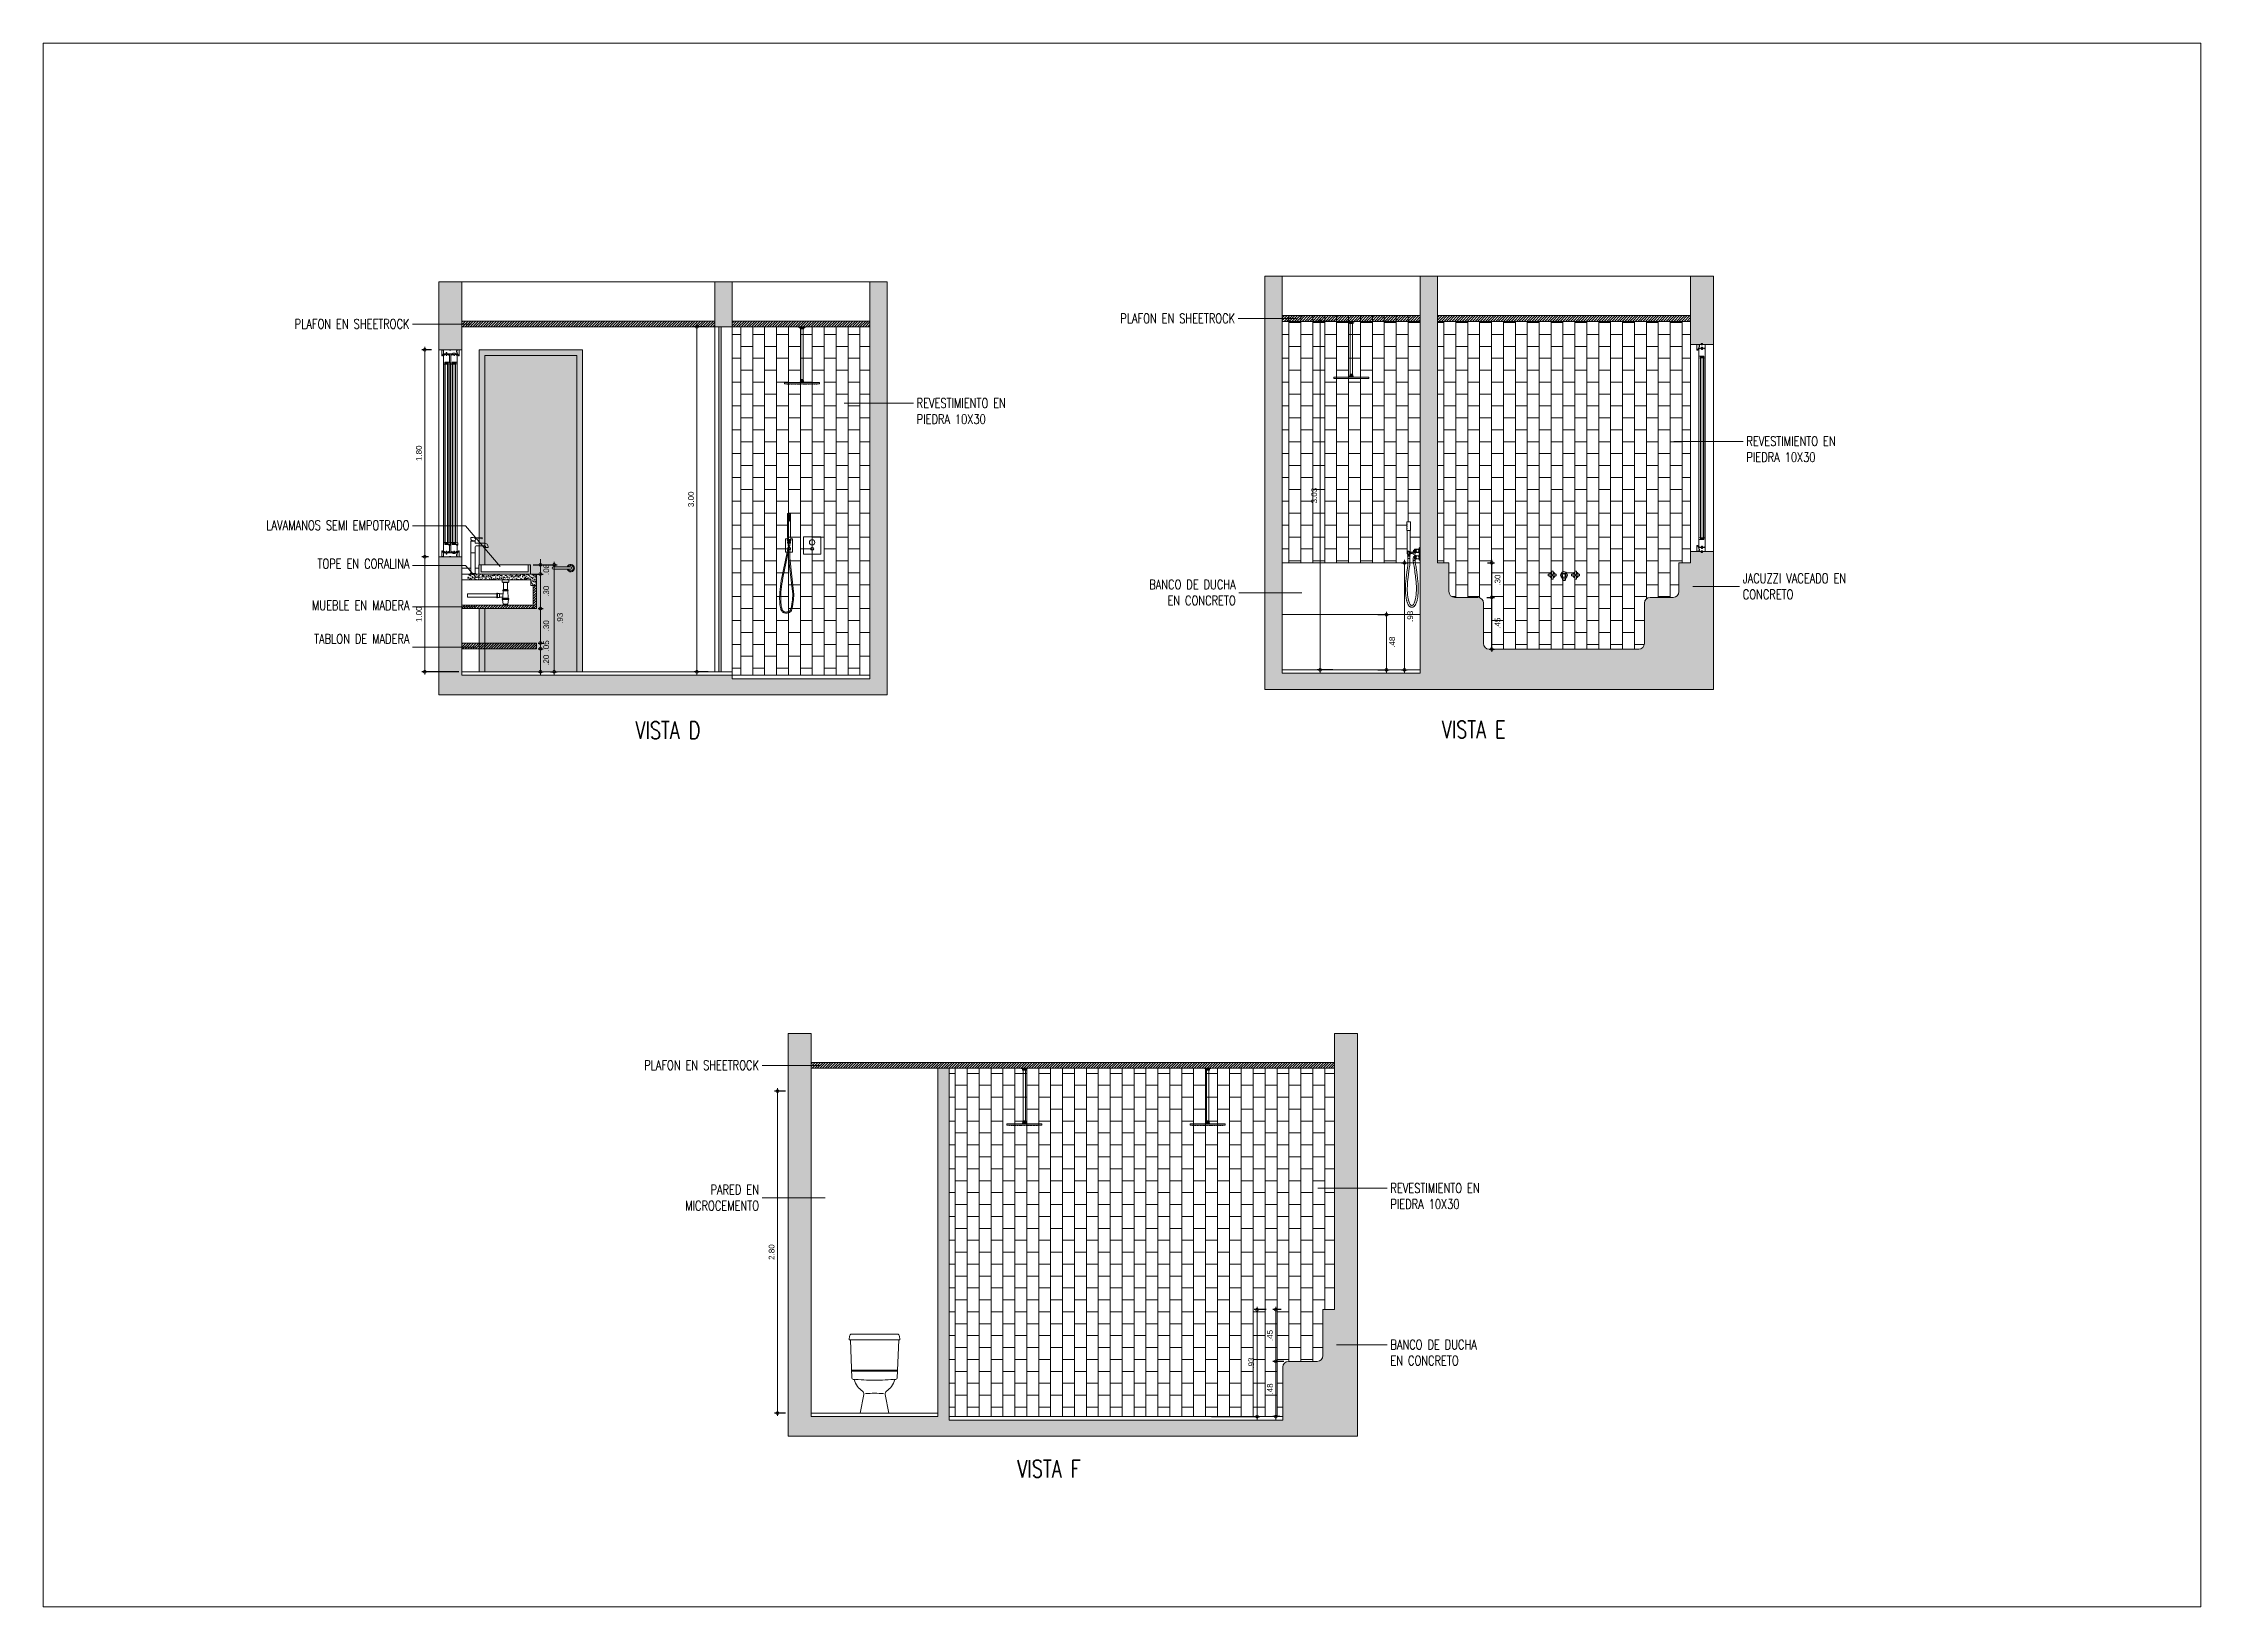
# Model space of a CAD drawing. Header units: metres. Extents: x 8 to 2416, y -346 to 476.
# Drawn here: x 345.04 to 363.8, y -12.2 to 1.4 of the extents above; entities that cross this region are included whole.
import ezdxf

# ---------------------------------------------------------------- set-up
doc = ezdxf.new("R2010")
doc.units = ezdxf.units.M
doc.header["$PDMODE"] = 34
for name, pattern in [('0', [0]), ('CENTER2', [28.575, 19.05, -3.175, 3.175, -3.175]), ('CONTINU', [0])]:
    doc.linetypes.add(name, pattern=pattern)
doc.layers.get('0').update_dxf_attribs({"color": 250, "linetype": '0', "lineweight": 20})
doc.layers.get('Defpoints').update_dxf_attribs({"color": 6})
for name, color, linetype, lineweight in [('4', 253, 'Continuous', 9), ('corte', 250, 'Continuous', 20), ('DIMENSIONES', 5, 'Continuous', 5), ('madera', 33, 'Continuous', 0), ('PLF 01', 252, 'Continuous', 9), ('SE-2', 252, 'Continuous', 9), ('SE-3', 253, 'Continuous', 5), ('SE-4', 254, 'Continuous', 0), ('textos', 7, 'Continuous', 0)]:
    doc.layers.add(name, color=color, linetype=linetype, lineweight=lineweight)
doc.layers.add('RELLENO SECCION', color=8, linetype='Continuous', lineweight=0, transparency=0.4)
doc.styles.add('Arch-Dim', font='romans.shx', dxfattribs={"width": 0.75})
doc.styles.add('ESC25-2mm', font='arial.ttf', dxfattribs={"height": 0.05})
doc.dimstyles.new('DIMS25', dxfattribs={"dimtxt": 0.05, "dimasz": 0.05, "dimexe": 0.025, "dimexo": 0.025, "dimgap": 0.025, "dimtad": 2, "dimzin": 4, "dimdsep": 46, "dimtxsty": 'ESC25-2mm', "dimblk": 'DOTSMALL', "dimcen": 0.025, "dimdle": 0.025, "dimclrd": 256, "dimclre": 256, "dimclrt": 1, "dimadec": 0, "dimazin": 0, "dimtfac": 1, "dimtix": 1, "dimtmove": 2, "dimatfit": 3, "dimfxl": 1, "dimtolj": 1, "dimtzin": 0, "dimlwd": -1, "dimarcsym": 0})
pattern_1 = [(90, (1e-12, -6.52293), (-0.103632, 6e-18), []), (180, (1e-12, -6.52293), (-0.103632, -0.103632), [0.103632, -0.103632])]

# ---------------------------------------------------------------- blocks, each defined once
blk = doc.blocks.new('_DotSmall')
at = {"color": 0, "linetype": 'ByBlock', "lineweight": 13, "const_width": 0.5}
blk.add_lwpolyline([(-0.0625, 0, 1), (0.0625, 0, 1)], format="xyb", close=True, dxfattribs=at)
blk = doc.blocks.new('*D901')
at = {"layer": 'Defpoints', "color": 0, "transparency": 16777216}
for p in [(350.723, -1.067), (350.819, -1.067), (350.847, -4.067)]:
    blk.add_point(p, dxfattribs=at)
at = {"layer": 'DIMENSIONES', "lineweight": -2, "transparency": 16777216}
for p, q in [((350.794, -1.067), (350.698, -1.067)), ((350.822, -4.067), (350.698, -4.067))]:
    blk.add_line(p, q, dxfattribs=at)
at = {"layer": 'DIMENSIONES', "transparency": 16777216}
blk.add_line((350.723, -4.092), (350.723, -1.042), dxfattribs=at)
at = {"layer": 'DIMENSIONES', "transparency": 16777216, "xscale": 0.05, "yscale": 0.05, "zscale": 0.05}
for p, rotation in [((350.723, -1.067), 90), ((350.723, -4.067), 270)]:
    blk.add_blockref('_DotSmall', p, dxfattribs=dict(at, rotation=rotation))
at = {"layer": 'DIMENSIONES', "color": 5, "lineweight": 13, "transparency": 16777216, "insert": (350.672, -2.567), "char_height": 0.05, "attachment_point": 5, "rotation": 90, "style": 'ESC25-2mm'}
blk.add_mtext('\\A1;3.00', dxfattribs=at)
blk = doc.blocks.new('A$Cd6cad6a8')
at = {"layer": 'SE-2'}
for p, q in [((0, 0.196), (0, 0.212)), ((0.058, 0.212), (0, 0.212)), ((0.054, 0.192), (0.004, 0.192)), ((0.047, 0.188), (0.011, 0.188)), ((0.011, 0.188), (0.011, 0.128)), ((0.047, 0.188), (0.047, 0.128)), ((0.058, 0.196), (0.058, 0.212)), ((0.001, 0.049), (0.057, 0.049)), ((0.001, 0.049), (0.001, 0.042)), ((0.001, 0.042), (0.057, 0.042)), ((0.004, 0.042), (0.009, 0.002)), ((0.005, 0.053), (0.009, 0.117)), ((0.005, 0.053), (0.053, 0.053)), ((0.005, 0.053), (0.005, 0.049)), ((0.052, 0.123), (0.006, 0.123)), ((0.006, 0.123), (0.006, 0.119)), ((0.006, 0.119), (0.052, 0.119)), ((0.008, 0.117), (0.008, 0.119)), ((0.051, 0.117), (0.008, 0.117)), ((0.009, 0.123), (0.009, 0.125)), ((0.046, 0.128), (0.012, 0.128)), ((0.012, 0), (0.046, 0)), ((0.049, 0.123), (0.049, 0.125)), ((0.054, 0.042), (0.049, 0.002)), ((0.053, 0.053), (0.05, 0.117)), ((0.051, 0.117), (0.051, 0.119)), ((0.051, 0.092), (0.082, 0.092)), ((0.052, 0.123), (0.052, 0.119)), ((0.053, 0.062), (0.082, 0.062)), ((0.053, 0.053), (0.053, 0.049)), ((0.057, 0.049), (0.057, 0.042)), ((0.082, 0.093), (0.098, 0.093)), ((0.082, 0.093), (0.082, 0.06)), ((0.082, 0.06), (0.098, 0.06)), ((0.098, 0.097), (0.098, 0.057)), ((0.098, 0.097), (0.105, 0.097)), ((0.098, 0.057), (0.105, 0.057)), ((0.105, 0.097), (0.105, 0.057)), ((0.105, 0.092), (0.359, 0.092)), ((0.105, 0.062), (0.359, 0.062)), ((0.359, 0.062), (0.359, 0.092))]:
    blk.add_line(p, q, dxfattribs=at)
for centre, radius, start, end in [((0.004, 0.196), 0.004, 187.7004, 270), ((0.011, 0.193), 0.005, 180, 270), ((0.047, 0.193), 0.005, 270, 0), ((0.054, 0.196), 0.004, 270, 348.1597), ((0.012, 0.125), 0.0028, 90, 176.8638), ((0.012, 0.003), 0.0028, 187.7232, 270), ((0.046, 0.125), 0.0028, 3.1362, 90), ((0.046, 0.003), 0.0028, 270, 352.2768)]:
    blk.add_arc(centre, radius, start, end, dxfattribs=at)
blk = doc.blocks.new('Fenton Door Base02')
blk.add_lwpolyline([(24, 0), (10, 0), (10, 6), (7, 6), (7, 0), (1, 0), (0, 1), (0, 82), (1, 84), (9, 86), (10, 86), (11, 86), (11, 68), (34, 68), (50, 66), (50, 58), (54, 57), (54, 1), (52, 0), (47, 0), (47, 6), (44, 6), (44, 0), (30, 0), (30, 10), (24, 10)], close=True)
blk = doc.blocks.new('Fenton Door Jamb03')
blk.add_lwpolyline([(84, 1), (86, 9), (86, 10), (86, 11), (68, 11), (68, 52), (67, 54), (1, 54), (0, 52), (0, 47), (6, 47), (6, 44), (0, 44), (0, 30), (10, 30), (10, 24), (0, 24), (0, 10), (6, 10), (6, 7), (0, 7), (0, 1), (1, 0), (82, 0)], close=True)
blk = doc.blocks.new('Fenton Bead')
at = {"color": 7}
blk.add_lwpolyline([(2, 12, -0.341999), (0, 11), (0, 11), (0, 1), (1, 0), (18, 0), (18, 0), (15, 13, 0.339454), (13, 14), (4, 14, 0.341999)], format="xyb", close=True, dxfattribs=at)
blk = doc.blocks.new('Fenton Door Drip')
at = {"ltscale": 20}
blk.add_lwpolyline([(19, -9), (19, -22, -0.414138), (17, -24), (15, -24, -0.414214), (14, -22), (14, -17), (0, -15), (0, 0), (15, -4, -0.339454)], format="xyb", close=True, dxfattribs=at)
blk = doc.blocks.new('Fenton Casing Head')
blk.add_lwpolyline([(54, 34), (54, 30), (66, 30), (66, 34), (118, 34), (120, 33), (120, 26), (114, 26), (114, 14), (120, 14), (120, 2), (118, 0), (102, 0), (102, 4), (83, 4), (83, 0), (30, 0), (30, 10), (24, 10), (24, 0), (2, 0), (0, 2), (0, 33), (2, 34), (54, 34)])
blk = doc.blocks.new('Fenton Casing Head Strip')
blk.add_lwpolyline([(16, 16), (0, 19), (0, 12), (-4, 12), (-4, 0), (0, 0), (0, -15), (4, -15), (11, -30, 0.802585), (17, -28), (17, 15)], format="xyb", close=True)
blk = doc.blocks.new('*D902')
at = {"layer": 'Defpoints', "color": 0, "transparency": 16777216}
for p in [(348.439, -1.267), (348.356, -3.067), (348.414, -3.067)]:
    blk.add_point(p, dxfattribs=at)
at = {"layer": 'DIMENSIONES', "lineweight": -2, "transparency": 16777216}
for p, q in [((348.414, -1.267), (348.331, -1.267)), ((348.389, -3.067), (348.331, -3.067))]:
    blk.add_line(p, q, dxfattribs=at)
at = {"layer": 'DIMENSIONES', "transparency": 16777216}
blk.add_line((348.356, -1.242), (348.356, -3.092), dxfattribs=at)
at = {"layer": 'DIMENSIONES', "transparency": 16777216, "xscale": 0.05, "yscale": 0.05, "zscale": 0.05}
for p, rotation in [((348.356, -1.267), 90), ((348.356, -3.067), 270)]:
    blk.add_blockref('_DotSmall', p, dxfattribs=dict(at, rotation=rotation))
at = {"layer": 'DIMENSIONES', "color": 5, "transparency": 16777216, "insert": (348.306, -2.167), "char_height": 0.05, "attachment_point": 5, "rotation": 90, "style": 'ESC25-2mm'}
blk.add_mtext('\\A1;1.80', dxfattribs=at)
blk = doc.blocks.new('*D878')
at = {"layer": 'Defpoints', "color": 0, "transparency": 16777216}
for p in [(348.414, -3.067), (348.356, -4.067), (348.679, -4.067)]:
    blk.add_point(p, dxfattribs=at)
at = {"layer": 'DIMENSIONES', "lineweight": -2, "transparency": 16777216}
for p, q in [((348.389, -3.067), (348.331, -3.067)), ((348.654, -4.067), (348.331, -4.067))]:
    blk.add_line(p, q, dxfattribs=at)
at = {"layer": 'DIMENSIONES', "transparency": 16777216}
blk.add_line((348.356, -3.042), (348.356, -4.092), dxfattribs=at)
at = {"layer": 'DIMENSIONES', "transparency": 16777216, "xscale": 0.05, "yscale": 0.05, "zscale": 0.05}
for p, rotation in [((348.356, -3.067), 90), ((348.356, -4.067), 270)]:
    blk.add_blockref('_DotSmall', p, dxfattribs=dict(at, rotation=rotation))
at = {"layer": 'DIMENSIONES', "color": 5, "transparency": 16777216, "insert": (348.306, -3.567), "char_height": 0.05, "attachment_point": 5, "rotation": 90, "style": 'ESC25-2mm'}
blk.add_mtext('\\A1;1.00', dxfattribs=at)
blk = doc.blocks.new('*D907')
at = {"layer": 'Defpoints', "color": 0, "transparency": 16777216}
for p in [(356.143, -1.02), (356.297, -1.02), (356.279, -4.05)]:
    blk.add_point(p, dxfattribs=at)
at = {"layer": 'DIMENSIONES', "lineweight": -2, "transparency": 16777216}
for p, q in [((356.272, -1.02), (356.118, -1.02)), ((356.254, -4.05), (356.118, -4.05))]:
    blk.add_line(p, q, dxfattribs=at)
at = {"layer": 'DIMENSIONES', "transparency": 16777216}
blk.add_line((356.143, -4.075), (356.143, -0.995), dxfattribs=at)
at = {"layer": 'DIMENSIONES', "transparency": 16777216, "xscale": 0.05, "yscale": 0.05, "zscale": 0.05}
for p, rotation in [((356.143, -1.02), 90), ((356.143, -4.05), 270)]:
    blk.add_blockref('_DotSmall', p, dxfattribs=dict(at, rotation=rotation))
at = {"layer": 'DIMENSIONES', "color": 5, "lineweight": 13, "transparency": 16777216, "insert": (356.092, -2.535), "char_height": 0.05, "attachment_point": 5, "rotation": 90, "style": 'ESC25-2mm'}
blk.add_mtext('\\A1;3.03', dxfattribs=at)
blk = doc.blocks.new('*D908')
at = {"layer": 'Defpoints', "color": 0, "transparency": 16777216}
for p in [(356.825, -3.12), (356.877, -3.12), (356.825, -4.05)]:
    blk.add_point(p, dxfattribs=at)
at = {"layer": 'DIMENSIONES', "lineweight": -2, "transparency": 16777216}
for p, q in [((356.85, -3.12), (356.902, -3.12)), ((356.85, -4.05), (356.902, -4.05))]:
    blk.add_line(p, q, dxfattribs=at)
at = {"layer": 'DIMENSIONES', "transparency": 16777216}
blk.add_line((356.877, -4.075), (356.877, -3.095), dxfattribs=at)
at = {"layer": 'DIMENSIONES', "transparency": 16777216, "xscale": 0.05, "yscale": 0.05, "zscale": 0.05}
for p, rotation in [((356.877, -3.12), 90), ((356.877, -4.05), 270)]:
    blk.add_blockref('_DotSmall', p, dxfattribs=dict(at, rotation=rotation))
at = {"layer": 'DIMENSIONES', "color": 5, "lineweight": 13, "transparency": 16777216, "insert": (356.927, -3.585), "char_height": 0.05, "attachment_point": 5, "rotation": 90, "style": 'ESC25-2mm'}
blk.add_mtext('\\A1;.93', dxfattribs=at)
blk = doc.blocks.new('*D909')
at = {"layer": 'Defpoints', "color": 0, "transparency": 16777216}
for p in [(356.62, -3.57), (356.62, -4.05), (356.72, -4.05)]:
    blk.add_point(p, dxfattribs=at)
at = {"layer": 'DIMENSIONES', "transparency": 16777216}
blk.add_line((356.72, -3.545), (356.72, -4.075), dxfattribs=at)
at = {"layer": 'DIMENSIONES', "lineweight": -2, "transparency": 16777216}
for p, q in [((356.645, -3.57), (356.745, -3.57)), ((356.645, -4.05), (356.745, -4.05))]:
    blk.add_line(p, q, dxfattribs=at)
at = {"layer": 'DIMENSIONES', "transparency": 16777216, "xscale": 0.05, "yscale": 0.05, "zscale": 0.05}
for p, rotation in [((356.72, -3.57), 90), ((356.72, -4.05), 270)]:
    blk.add_blockref('_DotSmall', p, dxfattribs=dict(at, rotation=rotation))
at = {"layer": 'DIMENSIONES', "color": 5, "lineweight": 13, "transparency": 16777216, "insert": (356.77, -3.81), "char_height": 0.05, "attachment_point": 5, "rotation": 90, "style": 'ESC25-2mm'}
blk.add_mtext('\\A1;.48', dxfattribs=at)
blk = doc.blocks.new('A$C7613d401')
at = {"layer": 'SE-2'}
for p, q in [((0, 0.055), (0.029, 0.055)), ((0, 0.055), (0, 0.054)), ((0, 0.054), (0, 0.051)), ((0, 0.051), (0, 0.048)), ((0, 0.048), (0, 0.045)), ((0, 0.045), (0, 0.043)), ((0, 0.043), (0, 0.042)), ((0, 0.042), (0.029, 0.042)), ((0.013, 0.061), (0.012, 0.055)), ((0.012, 0.042), (0.013, 0.036)), ((0.023, 0.07), (0.013, 0.061)), ((0.013, 0.036), (0.023, 0.027)), ((0.02, 0.057), (0.019, 0.055)), ((0.019, 0.042), (0.02, 0.039)), ((0.026, 0.063), (0.02, 0.057)), ((0.02, 0.039), (0.026, 0.033)), ((0.028, 0.061), (0.022, 0.056)), ((0.022, 0.056), (0.022, 0.055)), ((0.022, 0.042), (0.022, 0.041)), ((0.022, 0.041), (0.028, 0.035)), ((0.029, 0.071), (0.023, 0.07)), ((0.023, 0.027), (0.029, 0.025)), ((0.029, 0.064), (0.026, 0.063)), ((0.026, 0.033), (0.029, 0.032)), ((0.029, 0.061), (0.028, 0.061)), ((0.028, 0.035), (0.029, 0.035)), ((0.029, 0.083), (0.029, 0.083)), ((0.029, 0.083), (0.032, 0.083)), ((0.029, 0.055), (0.029, 0.083)), ((0.029, 0.054), (0.029, 0.055)), ((0.032, 0.051), (0.029, 0.054)), ((0.029, 0.043), (0.032, 0.045)), ((0.029, 0.042), (0.029, 0.043)), ((0.029, 0.013), (0.029, 0.042)), ((0.029, 0.013), (0.032, 0.013)), ((0.029, 0.013), (0.029, 0.013)), ((0.032, 0.083), (0.035, 0.083)), ((0.035, 0.048), (0.032, 0.051)), ((0.032, 0.045), (0.035, 0.048)), ((0.032, 0.013), (0.035, 0.013)), ((0.035, 0.083), (0.038, 0.083)), ((0.038, 0.051), (0.035, 0.048)), ((0.035, 0.048), (0.038, 0.045)), ((0.035, 0.013), (0.038, 0.013)), ((0.038, 0.083), (0.041, 0.083)), ((0.041, 0.054), (0.038, 0.051)), ((0.038, 0.045), (0.041, 0.043)), ((0.038, 0.013), (0.041, 0.013)), ((0.041, 0.083), (0.042, 0.083)), ((0.042, 0.055), (0.041, 0.054)), ((0.041, 0.043), (0.042, 0.042)), ((0.041, 0.013), (0.042, 0.013)), ((0.042, 0.055), (0.042, 0.083)), ((0.048, 0.07), (0.042, 0.071)), ((0.044, 0.063), (0.042, 0.064)), ((0.043, 0.061), (0.042, 0.061)), ((0.042, 0.055), (0.07, 0.055)), ((0.042, 0.042), (0.07, 0.042)), ((0.042, 0.013), (0.042, 0.042)), ((0.042, 0.035), (0.043, 0.035)), ((0.042, 0.032), (0.044, 0.033)), ((0.042, 0.025), (0.048, 0.027)), ((0.043, 0.061), (0.043, 0.061)), ((0.048, 0.056), (0.043, 0.061)), ((0.043, 0.035), (0.048, 0.041)), ((0.043, 0.035), (0.043, 0.035)), ((0.05, 0.057), (0.044, 0.063)), ((0.044, 0.033), (0.05, 0.039)), ((0.044, 0.033), (0.044, 0.033)), ((0.057, 0.061), (0.048, 0.07)), ((0.048, 0.055), (0.048, 0.056)), ((0.048, 0.041), (0.048, 0.042)), ((0.048, 0.027), (0.057, 0.036)), ((0.051, 0.055), (0.05, 0.057)), ((0.05, 0.039), (0.051, 0.042)), ((0.058, 0.055), (0.057, 0.061)), ((0.057, 0.036), (0.058, 0.042)), ((0.07, 0.055), (0.07, 0.054)), ((0.07, 0.054), (0.07, 0.051)), ((0.07, 0.051), (0.07, 0.048)), ((0.07, 0.048), (0.07, 0.045)), ((0.07, 0.045), (0.07, 0.043)), ((0.07, 0.043), (0.07, 0.042)), ((0.111, 0.063), (0.107, 0.048)), ((0.107, 0.048), (0.111, 0.033)), ((0.122, 0.074), (0.111, 0.063)), ((0.111, 0.033), (0.122, 0.022)), ((0.119, 0.058), (0.117, 0.048)), ((0.117, 0.048), (0.119, 0.038)), ((0.127, 0.065), (0.119, 0.058)), ((0.119, 0.038), (0.124, 0.033)), ((0.136, 0.078), (0.122, 0.074)), ((0.122, 0.022), (0.124, 0.022)), ((0.126, 0.054), (0.124, 0.048)), ((0.124, 0.048), (0.124, 0.048)), ((0.124, 0.048), (0.124, 0.046)), ((0.124, 0.046), (0.124, 0.044)), ((0.124, 0.044), (0.124, 0.04)), ((0.124, 0.04), (0.124, 0.036)), ((0.124, 0.036), (0.124, 0.031)), ((0.124, 0.031), (0.124, 0.023)), ((0.126, 0.026), (0.124, 0.022)), ((0.124, 0.022), (0.124, 0.008)), ((0.126, 0.012), (0.124, 0.008)), ((0.124, 0.008), (0.126, 0.004)), ((0.13, 0.059), (0.126, 0.054)), ((0.13, 0.029), (0.126, 0.026)), ((0.13, 0.015), (0.126, 0.012)), ((0.126, 0.004), (0.13, 0.001)), ((0.136, 0.068), (0.127, 0.065)), ((0.136, 0.06), (0.13, 0.059)), ((0.136, 0.03), (0.13, 0.029)), ((0.136, 0.016), (0.13, 0.015)), ((0.13, 0.001), (0.136, 0)), ((0.142, 0.059), (0.136, 0.06)), ((0.143, 0.029), (0.136, 0.03)), ((0.143, 0.015), (0.136, 0.016)), ((0.136, 0), (0.143, 0.001)), ((0.152, 0.074), (0.136, 0.078)), ((0.147, 0.065), (0.136, 0.068)), ((0.142, 0.059), (0.142, 0.059)), ((0.147, 0.054), (0.142, 0.059)), ((0.147, 0.026), (0.143, 0.029)), ((0.147, 0.012), (0.143, 0.015)), ((0.143, 0.001), (0.147, 0.004)), ((0.154, 0.058), (0.147, 0.065)), ((0.148, 0.048), (0.147, 0.054)), ((0.149, 0.022), (0.147, 0.026)), ((0.149, 0.008), (0.147, 0.012)), ((0.147, 0.004), (0.149, 0.008)), ((0.148, 0.048), (0.148, 0.048)), ((0.148, 0.048), (0.148, 0.046)), ((0.148, 0.046), (0.148, 0.044)), ((0.148, 0.044), (0.148, 0.04)), ((0.148, 0.04), (0.148, 0.036)), ((0.148, 0.033), (0.154, 0.038)), ((0.148, 0.036), (0.148, 0.031)), ((0.148, 0.033), (0.148, 0.033)), ((0.148, 0.031), (0.148, 0.023)), ((0.149, 0.022), (0.152, 0.022)), ((0.149, 0.022), (0.149, 0.008)), ((0.162, 0.063), (0.152, 0.074)), ((0.152, 0.022), (0.162, 0.033)), ((0.152, 0.022), (0.152, 0.022)), ((0.157, 0.048), (0.154, 0.058)), ((0.154, 0.038), (0.157, 0.048)), ((0.167, 0.048), (0.162, 0.063)), ((0.162, 0.033), (0.167, 0.048)), ((0.203, 0.055), (0.203, 0.054)), ((0.232, 0.055), (0.203, 0.055)), ((0.203, 0.054), (0.203, 0.051)), ((0.203, 0.051), (0.203, 0.048)), ((0.203, 0.048), (0.203, 0.045)), ((0.203, 0.045), (0.203, 0.043)), ((0.203, 0.043), (0.203, 0.042)), ((0.232, 0.042), (0.203, 0.042)), ((0.215, 0.055), (0.216, 0.061)), ((0.216, 0.036), (0.215, 0.042)), ((0.216, 0.061), (0.226, 0.07)), ((0.226, 0.027), (0.216, 0.036)), ((0.222, 0.055), (0.223, 0.057)), ((0.223, 0.039), (0.222, 0.042)), ((0.223, 0.057), (0.229, 0.063)), ((0.229, 0.033), (0.223, 0.039)), ((0.225, 0.056), (0.231, 0.061)), ((0.225, 0.055), (0.225, 0.056)), ((0.225, 0.041), (0.225, 0.042)), ((0.231, 0.035), (0.225, 0.041)), ((0.226, 0.07), (0.232, 0.071)), ((0.232, 0.025), (0.226, 0.027)), ((0.229, 0.063), (0.232, 0.064)), ((0.229, 0.033), (0.229, 0.033)), ((0.232, 0.032), (0.229, 0.033)), ((0.231, 0.061), (0.231, 0.061)), ((0.231, 0.061), (0.232, 0.061)), ((0.231, 0.035), (0.231, 0.035)), ((0.232, 0.035), (0.231, 0.035)), ((0.232, 0.055), (0.232, 0.083)), ((0.232, 0.083), (0.232, 0.083)), ((0.235, 0.083), (0.232, 0.083)), ((0.232, 0.055), (0.232, 0.054)), ((0.232, 0.054), (0.235, 0.051)), ((0.235, 0.045), (0.232, 0.043)), ((0.232, 0.043), (0.232, 0.042)), ((0.232, 0.013), (0.232, 0.042)), ((0.235, 0.013), (0.232, 0.013)), ((0.232, 0.013), (0.232, 0.013)), ((0.238, 0.083), (0.235, 0.083)), ((0.235, 0.051), (0.238, 0.048)), ((0.238, 0.048), (0.235, 0.045)), ((0.238, 0.013), (0.235, 0.013)), ((0.241, 0.083), (0.238, 0.083)), ((0.238, 0.048), (0.241, 0.051)), ((0.241, 0.045), (0.238, 0.048)), ((0.241, 0.013), (0.238, 0.013)), ((0.244, 0.083), (0.241, 0.083)), ((0.241, 0.051), (0.244, 0.054)), ((0.244, 0.043), (0.241, 0.045)), ((0.244, 0.013), (0.241, 0.013)), ((0.245, 0.083), (0.244, 0.083)), ((0.244, 0.054), (0.245, 0.055)), ((0.245, 0.042), (0.244, 0.043)), ((0.245, 0.013), (0.244, 0.013)), ((0.245, 0.055), (0.245, 0.083)), ((0.245, 0.071), (0.251, 0.07)), ((0.245, 0.064), (0.247, 0.063)), ((0.245, 0.061), (0.246, 0.061)), ((0.273, 0.055), (0.245, 0.055)), ((0.273, 0.042), (0.245, 0.042)), ((0.245, 0.013), (0.245, 0.042)), ((0.246, 0.035), (0.245, 0.035)), ((0.247, 0.033), (0.245, 0.032)), ((0.251, 0.027), (0.245, 0.025)), ((0.246, 0.061), (0.251, 0.056)), ((0.251, 0.041), (0.246, 0.035)), ((0.247, 0.063), (0.253, 0.057)), ((0.253, 0.039), (0.247, 0.033)), ((0.251, 0.07), (0.26, 0.061)), ((0.251, 0.056), (0.251, 0.055)), ((0.251, 0.042), (0.251, 0.041)), ((0.26, 0.036), (0.251, 0.027)), ((0.253, 0.057), (0.254, 0.055)), ((0.254, 0.042), (0.253, 0.039)), ((0.26, 0.061), (0.261, 0.055)), ((0.261, 0.042), (0.26, 0.036)), ((0.273, 0.055), (0.273, 0.054)), ((0.273, 0.054), (0.273, 0.051)), ((0.273, 0.051), (0.273, 0.048)), ((0.273, 0.048), (0.273, 0.045)), ((0.273, 0.045), (0.273, 0.043)), ((0.273, 0.043), (0.273, 0.042))]:
    blk.add_line(p, q, dxfattribs=at)
blk = doc.blocks.new('A$C289e23ee')
at = {"layer": 'SE-3'}
for p, q in [((0.011, 0.728), (0.011, 0.729)), ((0.011, 0.727), (0.011, 0.727)), ((0.011, 0.721), (0.011, 0.721)), ((0.011, 0.72), (0.011, 0.72)), ((0.011, 0.713), (0.011, 0.714)), ((0.011, 0.712), (0.011, 0.712)), ((0.011, 0.706), (0.011, 0.706)), ((0.011, 0.705), (0.011, 0.705)), ((0.011, 0.698), (0.011, 0.699)), ((0.011, 0.697), (0.011, 0.697)), ((0.011, 0.691), (0.011, 0.691)), ((0.011, 0.69), (0.011, 0.69)), ((0.011, 0.683), (0.011, 0.684)), ((0.011, 0.682), (0.011, 0.682)), ((0.012, 0.729), (0.012, 0.742)), ((0.012, 0.729), (0.013, 0.729)), ((0.012, 0.729), (0.012, 0.729)), ((0.012, 0.725), (0.012, 0.727)), ((0.013, 0.727), (0.012, 0.727)), ((0.012, 0.727), (0.012, 0.727)), ((0.012, 0.725), (0.012, 0.725)), ((0.012, 0.722), (0.012, 0.723)), ((0.012, 0.723), (0.012, 0.723)), ((0.012, 0.722), (0.013, 0.722)), ((0.012, 0.722), (0.012, 0.722)), ((0.012, 0.718), (0.012, 0.719)), ((0.013, 0.719), (0.012, 0.719)), ((0.012, 0.719), (0.012, 0.719)), ((0.012, 0.718), (0.012, 0.718)), ((0.012, 0.714), (0.012, 0.715)), ((0.012, 0.715), (0.012, 0.715)), ((0.012, 0.714), (0.013, 0.714)), ((0.012, 0.714), (0.012, 0.714)), ((0.012, 0.71), (0.012, 0.712)), ((0.013, 0.712), (0.012, 0.712)), ((0.012, 0.712), (0.012, 0.712)), ((0.012, 0.71), (0.012, 0.71)), ((0.012, 0.707), (0.012, 0.708)), ((0.012, 0.708), (0.012, 0.708)), ((0.012, 0.707), (0.013, 0.707)), ((0.012, 0.707), (0.012, 0.707)), ((0.012, 0.703), (0.012, 0.704)), ((0.013, 0.704), (0.012, 0.704)), ((0.012, 0.704), (0.012, 0.704)), ((0.012, 0.703), (0.012, 0.703)), ((0.012, 0.699), (0.012, 0.7)), ((0.012, 0.7), (0.012, 0.7)), ((0.012, 0.699), (0.012, 0.699)), ((0.012, 0.699), (0.013, 0.699)), ((0.012, 0.695), (0.012, 0.697)), ((0.012, 0.697), (0.012, 0.697)), ((0.013, 0.697), (0.012, 0.697)), ((0.012, 0.695), (0.012, 0.695)), ((0.012, 0.692), (0.012, 0.693)), ((0.012, 0.693), (0.012, 0.693)), ((0.012, 0.692), (0.012, 0.692)), ((0.012, 0.692), (0.013, 0.692)), ((0.012, 0.688), (0.012, 0.689)), ((0.012, 0.689), (0.012, 0.689)), ((0.013, 0.689), (0.012, 0.689)), ((0.012, 0.688), (0.012, 0.688)), ((0.012, 0.684), (0.012, 0.685)), ((0.012, 0.685), (0.012, 0.685)), ((0.012, 0.684), (0.013, 0.684)), ((0.012, 0.684), (0.012, 0.684)), ((0.012, 0.668), (0.012, 0.682)), ((0.013, 0.682), (0.012, 0.682)), ((0.012, 0.682), (0.012, 0.682)), ((0.017, 0.743), (0.013, 0.743)), ((0.013, 0.725), (0.014, 0.725)), ((0.014, 0.723), (0.013, 0.723)), ((0.013, 0.718), (0.014, 0.718)), ((0.014, 0.715), (0.013, 0.715)), ((0.013, 0.71), (0.014, 0.71)), ((0.014, 0.708), (0.013, 0.708)), ((0.013, 0.703), (0.014, 0.703)), ((0.014, 0.7), (0.013, 0.7)), ((0.013, 0.695), (0.014, 0.695)), ((0.014, 0.693), (0.013, 0.693)), ((0.013, 0.688), (0.014, 0.688)), ((0.014, 0.685), (0.013, 0.685)), ((0.013, 0.668), (0.017, 0.668)), ((0.016, 0.479), (0.016, 0.667)), ((0.044, 0.743), (0.017, 0.743)), ((0.017, 0.668), (0.044, 0.668)), ((0.04, 0.667), (0.04, 0.479)), ((0.044, 0.742), (0.044, 0.668)), ((0.015, 0.465), (0.015, 0.479)), ((0.019, 0.479), (0.015, 0.479)), ((0.015, 0.465), (0.018, 0.465)), ((0.018, 0.465), (0.018, 0.459)), ((0.018, 0.459), (0.04, 0.459)), ((0.04, 0.449), (0.019, 0.449)), ((0.019, 0.449), (0.019, 0.446)), ((0.04, 0.446), (0.019, 0.446)), ((0.039, 0.458), (0.02, 0.458)), ((0.02, 0.458), (0.02, 0.449)), ((0.039, 0.455), (0.02, 0.455)), ((0.025, 0.455), (0.02, 0.45)), ((0.022, 0.455), (0.02, 0.452)), ((0.02, 0.455), (0.025, 0.449)), ((0.02, 0.453), (0.023, 0.449)), ((0.02, 0.45), (0.021, 0.449)), ((0.021, 0.489), (0.03, 0.489)), ((0.021, 0.479), (0.021, 0.488)), ((0.021, 0.479), (0.031, 0.479)), ((0.021, 0.459), (0.021, 0.458)), ((0.027, 0.455), (0.021, 0.449)), ((0.021, 0.446), (0.021, 0.424)), ((0.037, 0.424), (0.021, 0.424)), ((0.037, 0.424), (0.021, 0.424)), ((0.021, 0.368), (0.021, 0.424)), ((0.022, 0.455), (0.028, 0.449)), ((0.029, 0.455), (0.024, 0.449)), ((0.024, 0.455), (0.03, 0.449)), ((0.032, 0.455), (0.026, 0.449)), ((0.027, 0.455), (0.033, 0.449)), ((0.034, 0.455), (0.028, 0.449)), ((0.029, 0.455), (0.035, 0.449)), ((0.031, 0.488), (0.031, 0.479)), ((0.037, 0.455), (0.031, 0.449)), ((0.032, 0.455), (0.037, 0.449)), ((0.039, 0.455), (0.033, 0.449)), ((0.034, 0.455), (0.039, 0.45)), ((0.036, 0.455), (0.039, 0.452)), ((0.039, 0.453), (0.036, 0.449)), ((0.037, 0.459), (0.037, 0.458)), ((0.037, 0.446), (0.037, 0.424)), ((0.037, 0.368), (0.037, 0.424)), ((0.039, 0.45), (0.038, 0.449)), ((0.039, 0.458), (0.039, 0.449)), ((0.04, 0.465), (0.04, 0.459)), ((0.04, 0.449), (0.04, 0.446)), ((0.044, 0.465), (0.044, 0.479)), ((0.067, 0.485), (0.067, 0.484)), ((0.067, 0.475), (0.067, 0.462)), ((0.083, 0.462), (0.067, 0.462)), ((0.067, 0.429), (0.067, 0.428)), ((0.067, 0.428), (0.067, 0.406)), ((0.083, 0.406), (0.067, 0.406)), ((0.076, 0.49), (0.08, 0.483)), ((0.076, 0.434), (0.08, 0.427)), ((0.08, 0.476), (0.08, 0.507)), ((0.092, 0.507), (0.08, 0.507)), ((0.092, 0.476), (0.08, 0.476)), ((0.08, 0.42), (0.08, 0.451)), ((0.092, 0.451), (0.08, 0.451)), ((0.092, 0.42), (0.08, 0.42)), ((0.082, 0.476), (0.082, 0.507)), ((0.082, 0.42), (0.082, 0.451)), ((0.083, 0.476), (0.083, 0.462)), ((0.083, 0.42), (0.083, 0.406)), ((0.09, 0.476), (0.09, 0.507)), ((0.09, 0.42), (0.09, 0.451)), ((0.092, 0.476), (0.092, 0.507)), ((0.092, 0.505), (0.093, 0.505)), ((0.093, 0.478), (0.092, 0.478)), ((0.092, 0.42), (0.092, 0.451)), ((0.092, 0.449), (0.093, 0.449)), ((0.093, 0.422), (0.092, 0.422)), ((0.093, 0.497), (0.093, 0.505)), ((0.093, 0.478), (0.093, 0.487)), ((0.093, 0.44), (0.093, 0.449)), ((0.093, 0.422), (0.093, 0.43)), ((0.117, 0.506), (0.094, 0.506)), ((0.094, 0.498), (0.094, 0.506)), ((0.094, 0.478), (0.094, 0.485)), ((0.117, 0.478), (0.094, 0.478)), ((0.117, 0.449), (0.094, 0.449)), ((0.094, 0.442), (0.094, 0.449)), ((0.094, 0.421), (0.094, 0.429)), ((0.117, 0.421), (0.094, 0.421)), ((0.117, 0.498), (0.117, 0.506)), ((0.117, 0.478), (0.117, 0.486)), ((0.117, 0.441), (0.117, 0.449)), ((0.117, 0.421), (0.117, 0.429)), ((0.118, 0.513), (0.118, 0.492)), ((0.118, 0.479), (0.118, 0.504)), ((0.118, 0.47), (0.118, 0.492)), ((0.118, 0.457), (0.118, 0.436)), ((0.118, 0.423), (0.118, 0.448)), ((0.118, 0.414), (0.118, 0.436)), ((0.124, 0.408), (0.124, 0.52)), ((0.128, 0.522), (0.126, 0.522)), ((0.128, 0.405), (0.126, 0.405)), ((0.128, 0.522), (0.128, 0.405))]:
    blk.add_line(p, q, dxfattribs=at)
blk.add_lwpolyline([(0.08, 0.483, -0.071353), (0.048, 0.465), (0.019, 0.465, -0.304926), (0.019, 0.479), (0.048, 0.479, 0.191936), (0.076, 0.49, 2.221989)], format="xyb", dxfattribs=at)
for centre in [(0.105, 0.492), (0.105, 0.435)]:
    blk.add_circle(centre, 0.013, dxfattribs=at)
for centre, radius, start, end in [((0.012, 0.729), 0.0005, 90, 180), ((-0.006, 0.728), 0.0171, 358.4872, 1.513), ((0.012, 0.727), 0.0005, 180, 270), ((0.012, 0.721), 0.0005, 90, 180), ((-0.006, 0.72), 0.017, 358.4844, 1.5159), ((0.012, 0.72), 0.0005, 180, 270), ((0.012, 0.714), 0.0005, 90, 180), ((-0.006, 0.713), 0.017, 358.4844, 1.5159), ((0.012, 0.712), 0.0005, 180, 270), ((0.012, 0.706), 0.0005, 90, 180), ((-0.006, 0.705), 0.017, 358.4834, 1.5169), ((0.012, 0.705), 0.0005, 180, 270), ((0.012, 0.699), 0.0005, 90, 180), ((-0.006, 0.698), 0.017, 358.4842, 1.516), ((0.012, 0.697), 0.0005, 180, 270), ((0.012, 0.691), 0.0005, 90, 180), ((-0.006, 0.69), 0.017, 358.4842, 1.516), ((0.012, 0.69), 0.0005, 180, 270), ((0.012, 0.684), 0.0005, 90, 180), ((-0.006, 0.683), 0.0171, 358.4869, 1.5133), ((0.012, 0.682), 0.0005, 180, 270), ((0.013, 0.742), 0.0005, 90, 180), ((-0.004, 0.728), 0.016, 4.5055, 4.8398), ((-0.004, 0.728), 0.016, 355.1609, 355.4705), ((-0.004, 0.72), 0.016, 4.5055, 4.8398), ((-0.004, 0.72), 0.016, 355.1609, 355.4705), ((-0.004, 0.713), 0.016, 4.5055, 4.8398), ((-0.004, 0.713), 0.016, 355.1609, 355.4705), ((-0.004, 0.705), 0.016, 4.5055, 4.8398), ((-0.004, 0.705), 0.016, 355.1609, 355.4705), ((-0.004, 0.698), 0.016, 4.5055, 4.8398), ((-0.004, 0.698), 0.016, 355.1609, 355.4705), ((-0.004, 0.69), 0.016, 4.5055, 4.8398), ((-0.004, 0.69), 0.016, 355.1609, 355.4705), ((-0.004, 0.683), 0.016, 4.5055, 4.8398), ((-0.004, 0.683), 0.016, 355.1609, 355.4705), ((0.013, 0.668), 0.0005, 180, 270), ((0.016, 0.667), 0.0005, 0, 90), ((0.041, 0.667), 0.0005, 90, 180), ((0.044, 0.742), 0.0005, 0, 90), ((0.044, 0.668), 0.0005, 270, 0), ((0.021, 0.488), 0.0005, 90, 180), ((0.03, 0.488), 0.0005, 0, 90), ((0.016, 0.472), 0.0186, 337.6031, 22.3969), ((0.03, 0.472), 0.0186, 337.6031, 22.3969), ((0.082, 0.485), 0.015, 98.6054, 184.8176), ((0.082, 0.429), 0.015, 98.6054, 184.8176), ((0.084, 0.492), 0.00804, 118.8408, 190.0916), ((0.084, 0.436), 0.00804, 118.8408, 190.0916), ((0.094, 0.504), 0.00123, 98.2734, 163.3894), ((0.094, 0.479), 0.00123, 196.6106, 261.7266), ((0.094, 0.448), 0.00123, 98.2734, 163.3894), ((0.094, 0.423), 0.00123, 196.6106, 261.7266), ((0.116, 0.504), 0.00198, 12.6917, 77.3823), ((0.116, 0.48), 0.00198, 282.6177, 347.3083), ((0.116, 0.448), 0.00198, 12.6917, 77.3823), ((0.116, 0.423), 0.00198, 282.6177, 347.3083), ((0.13, 0.507), 0.0138, 115.7896, 151.6564), ((0.13, 0.477), 0.0138, 208.3436, 244.2104), ((0.13, 0.45), 0.0138, 115.7896, 151.6564), ((0.13, 0.421), 0.0138, 208.3436, 244.2104), ((0.127, 0.52), 0.00241, 117.9179, 181.9718), ((0.127, 0.408), 0.00241, 178.0282, 242.0821)]:
    blk.add_arc(centre, radius, start, end, dxfattribs=at)
for points, knots in [([(0.011, 0.724), (0.011, 0.724), (0.011, 0.724), (0.011, 0.724), (0.011, 0.724), (0.011, 0.724), (0.011, 0.724), (0.011, 0.724), (0.011, 0.724), (0.011, 0.724), (0.011, 0.724), (0.011, 0.724), (0.011, 0.724), (0.011, 0.724), (0.011, 0.724), (0.011, 0.724), (0.011, 0.724), (0.011, 0.724), (0.011, 0.724), (0.011, 0.724), (0.011, 0.724), (0.011, 0.724), (0.011, 0.725), (0.011, 0.725), (0.011, 0.725), (0.011, 0.725), (0.011, 0.725), (0.011, 0.725), (0.011, 0.725), (0.011, 0.725), (0.011, 0.725), (0.011, 0.725), (0.011, 0.725), (0.011, 0.725), (0.011, 0.725), (0.011, 0.724), (0.011, 0.724), (0.011, 0.724), (0.011, 0.724), (0.011, 0.724), (0.011, 0.724), (0.011, 0.724), (0.011, 0.724), (0.011, 0.724), (0.011, 0.724), (0.011, 0.724), (0.011, 0.724), (0.011, 0.724), (0.011, 0.724), (0.011, 0.724), (0.011, 0.724), (0.011, 0.724), (0.011, 0.724), (0.011, 0.724), (0.011, 0.724), (0.011, 0.724), (0.011, 0.724), (0.011, 0.724)], [0, 0, 0, 0, 0.053623, 0.053623, 0.053623, 0.107255, 0.107255, 0.107255, 0.160744, 0.160744, 0.160744, 0.214071, 0.214071, 0.214071, 0.267393, 0.267393, 0.267393, 0.320932, 0.320932, 0.320932, 0.374831, 0.374831, 0.374831, 0.429008, 0.429008, 0.429008, 0.483184, 0.483184, 0.483184, 0.537075, 0.537075, 0.537075, 0.590597, 0.590597, 0.590597, 0.643901, 0.643901, 0.643901, 0.697222, 0.697222, 0.697222, 0.75072, 0.75072, 0.75072, 0.804427, 0.804427, 0.804427, 0.858286, 0.858286, 0.858286, 0.91222, 0.91222, 0.91222, 0.966164, 0.966164, 0.966164, 1, 1, 1, 1]), ([(0.011, 0.724), (0.011, 0.724), (0.011, 0.724), (0.011, 0.724), (0.011, 0.725), (0.011, 0.725), (0.011, 0.725), (0.012, 0.725), (0.012, 0.725), (0.012, 0.725), (0.012, 0.725)], [0, 0, 0, 0, 0.001751, 0.131982, 0.259436, 0.504778, 0.621685, 0.741983, 0.869237, 1, 1, 1, 1]), ([(0.012, 0.723), (0.012, 0.723), (0.012, 0.723), (0.012, 0.723), (0.011, 0.723), (0.011, 0.723), (0.011, 0.723), (0.011, 0.724), (0.011, 0.724), (0.011, 0.724)], [0, 0, 0, 0, 0.148748, 0.278505, 0.391118, 0.495028, 0.721028, 0.853029, 1, 1, 1, 1]), ([(0.011, 0.716), (0.011, 0.716), (0.011, 0.717), (0.011, 0.717), (0.011, 0.717), (0.011, 0.717), (0.011, 0.718), (0.012, 0.718), (0.012, 0.718), (0.012, 0.718), (0.012, 0.718)], [0, 0, 0, 0, 0.001751, 0.131982, 0.259436, 0.504778, 0.621685, 0.741983, 0.869237, 1, 1, 1, 1]), ([(0.011, 0.717), (0.011, 0.717), (0.011, 0.717), (0.011, 0.717), (0.011, 0.717), (0.011, 0.717), (0.011, 0.717), (0.011, 0.717), (0.011, 0.717), (0.011, 0.717), (0.011, 0.717), (0.011, 0.717), (0.011, 0.717), (0.011, 0.717), (0.011, 0.717), (0.011, 0.717), (0.011, 0.717), (0.011, 0.717), (0.011, 0.717), (0.011, 0.717), (0.011, 0.717), (0.011, 0.717), (0.011, 0.717), (0.011, 0.717), (0.011, 0.717), (0.011, 0.717), (0.011, 0.717), (0.011, 0.717), (0.011, 0.717), (0.011, 0.717), (0.011, 0.717), (0.011, 0.716), (0.011, 0.716), (0.011, 0.716), (0.011, 0.716), (0.011, 0.716), (0.011, 0.716), (0.011, 0.716), (0.011, 0.716), (0.011, 0.716), (0.011, 0.716), (0.011, 0.716), (0.011, 0.716), (0.011, 0.716), (0.011, 0.716), (0.011, 0.716), (0.011, 0.716), (0.011, 0.716), (0.011, 0.716), (0.011, 0.716), (0.011, 0.716), (0.011, 0.716), (0.011, 0.716), (0.011, 0.716), (0.011, 0.717), (0.011, 0.717), (0.011, 0.717), (0.011, 0.717)], [0, 0, 0, 0, 0.053648, 0.053648, 0.053648, 0.107283, 0.107283, 0.107283, 0.161109, 0.161109, 0.161109, 0.215118, 0.215118, 0.215118, 0.269105, 0.269105, 0.269105, 0.322907, 0.322907, 0.322907, 0.376509, 0.376509, 0.376509, 0.430011, 0.430011, 0.430011, 0.483525, 0.483525, 0.483525, 0.537108, 0.537108, 0.537108, 0.59077, 0.59077, 0.59077, 0.644498, 0.644498, 0.644498, 0.698283, 0.698283, 0.698283, 0.752118, 0.752118, 0.752118, 0.805981, 0.805981, 0.805981, 0.859813, 0.859813, 0.859813, 0.913523, 0.913523, 0.913523, 0.96705, 0.96705, 0.96705, 1, 1, 1, 1]), ([(0.012, 0.715), (0.012, 0.715), (0.012, 0.715), (0.012, 0.716), (0.011, 0.716), (0.011, 0.716), (0.011, 0.716), (0.011, 0.716), (0.011, 0.716), (0.011, 0.716)], [0, 0, 0, 0, 0.148748, 0.278505, 0.391118, 0.495028, 0.721028, 0.853029, 1, 1, 1, 1]), ([(0.011, 0.709), (0.011, 0.709), (0.011, 0.709), (0.011, 0.709), (0.011, 0.709), (0.011, 0.709), (0.011, 0.709), (0.011, 0.709), (0.011, 0.709), (0.011, 0.71), (0.011, 0.71), (0.011, 0.71), (0.011, 0.71), (0.011, 0.71), (0.011, 0.71), (0.011, 0.71), (0.011, 0.71), (0.011, 0.71), (0.011, 0.71), (0.011, 0.71), (0.011, 0.709), (0.011, 0.709), (0.011, 0.709), (0.011, 0.709), (0.011, 0.709), (0.011, 0.709), (0.011, 0.709), (0.011, 0.709), (0.011, 0.709), (0.011, 0.709), (0.011, 0.709), (0.011, 0.709), (0.011, 0.709), (0.011, 0.709), (0.011, 0.709), (0.011, 0.709), (0.011, 0.709), (0.011, 0.709), (0.011, 0.709), (0.011, 0.709), (0.011, 0.709), (0.011, 0.709), (0.011, 0.709), (0.011, 0.709), (0.011, 0.709), (0.011, 0.709), (0.011, 0.709), (0.011, 0.709), (0.011, 0.709), (0.011, 0.709), (0.011, 0.709), (0.011, 0.709), (0.011, 0.709), (0.011, 0.709), (0.011, 0.709), (0.011, 0.709), (0.011, 0.709), (0.011, 0.709)], [0, 0, 0, 0, 0.053487, 0.053487, 0.053487, 0.106967, 0.106967, 0.106967, 0.160564, 0.160564, 0.160564, 0.214362, 0.214362, 0.214362, 0.268265, 0.268265, 0.268265, 0.32214, 0.32214, 0.32214, 0.375914, 0.375914, 0.375914, 0.429594, 0.429594, 0.429594, 0.48322, 0.48322, 0.48322, 0.536827, 0.536827, 0.536827, 0.59043, 0.59043, 0.59043, 0.644039, 0.644039, 0.644039, 0.697676, 0.697676, 0.697676, 0.751377, 0.751377, 0.751377, 0.805181, 0.805181, 0.805181, 0.859075, 0.859075, 0.859075, 0.912964, 0.912964, 0.912964, 0.966712, 0.966712, 0.966712, 1, 1, 1, 1]), ([(0.011, 0.709), (0.011, 0.709), (0.011, 0.709), (0.011, 0.709), (0.011, 0.71), (0.011, 0.71), (0.011, 0.71), (0.012, 0.71), (0.012, 0.71), (0.012, 0.71), (0.012, 0.71)], [0, 0, 0, 0, 0.001751, 0.131982, 0.259436, 0.504778, 0.621685, 0.741983, 0.869237, 1, 1, 1, 1]), ([(0.012, 0.708), (0.012, 0.708), (0.012, 0.708), (0.012, 0.708), (0.011, 0.708), (0.011, 0.708), (0.011, 0.708), (0.011, 0.709), (0.011, 0.709), (0.011, 0.709)], [0, 0, 0, 0, 0.148748, 0.278505, 0.391118, 0.495028, 0.721028, 0.853029, 1, 1, 1, 1]), ([(0.011, 0.701), (0.011, 0.701), (0.011, 0.702), (0.011, 0.702), (0.011, 0.702), (0.011, 0.702), (0.011, 0.703), (0.012, 0.703), (0.012, 0.703), (0.012, 0.703), (0.012, 0.703)], [0, 0, 0, 0, 0.001751, 0.131982, 0.259436, 0.504778, 0.621685, 0.741983, 0.869237, 1, 1, 1, 1]), ([(0.011, 0.702), (0.011, 0.702), (0.011, 0.702), (0.011, 0.701), (0.011, 0.701), (0.011, 0.701), (0.011, 0.701), (0.011, 0.701), (0.011, 0.701), (0.011, 0.701), (0.011, 0.701), (0.011, 0.701), (0.011, 0.701), (0.011, 0.701), (0.011, 0.701), (0.011, 0.701), (0.011, 0.701), (0.011, 0.701), (0.011, 0.701), (0.011, 0.701), (0.011, 0.701), (0.011, 0.701), (0.011, 0.701), (0.011, 0.701), (0.011, 0.701), (0.011, 0.701), (0.011, 0.702), (0.011, 0.702), (0.011, 0.702), (0.011, 0.702), (0.011, 0.702), (0.011, 0.702), (0.011, 0.702), (0.011, 0.702), (0.011, 0.702), (0.011, 0.702), (0.011, 0.702), (0.011, 0.702), (0.011, 0.702), (0.011, 0.702), (0.011, 0.702), (0.011, 0.702), (0.011, 0.702), (0.011, 0.702), (0.011, 0.702), (0.011, 0.702), (0.011, 0.702), (0.011, 0.702), (0.011, 0.702), (0.011, 0.702), (0.011, 0.702), (0.011, 0.702), (0.011, 0.702), (0.011, 0.702), (0.011, 0.702), (0.011, 0.702), (0.011, 0.702), (0.011, 0.702)], [0, 0, 0, 0, 0.053607, 0.053607, 0.053607, 0.107213, 0.107213, 0.107213, 0.160829, 0.160829, 0.160829, 0.214481, 0.214481, 0.214481, 0.268212, 0.268212, 0.268212, 0.322049, 0.322049, 0.322049, 0.375955, 0.375955, 0.375955, 0.429814, 0.429814, 0.429814, 0.483497, 0.483497, 0.483497, 0.536985, 0.536985, 0.536985, 0.590405, 0.590405, 0.590405, 0.643941, 0.643941, 0.643941, 0.697681, 0.697681, 0.697681, 0.751567, 0.751567, 0.751567, 0.805463, 0.805463, 0.805463, 0.859271, 0.859271, 0.859271, 0.912976, 0.912976, 0.912976, 0.966614, 0.966614, 0.966614, 1, 1, 1, 1]), ([(0.012, 0.7), (0.012, 0.7), (0.012, 0.7), (0.012, 0.701), (0.011, 0.701), (0.011, 0.701), (0.011, 0.701), (0.011, 0.701), (0.011, 0.701), (0.011, 0.701)], [0, 0, 0, 0, 0.148748, 0.278505, 0.391118, 0.495028, 0.721028, 0.853029, 1, 1, 1, 1]), ([(0.011, 0.694), (0.011, 0.694), (0.011, 0.694), (0.011, 0.694), (0.011, 0.694), (0.011, 0.694), (0.011, 0.694), (0.011, 0.694), (0.011, 0.694), (0.011, 0.694), (0.011, 0.694), (0.011, 0.694), (0.011, 0.694), (0.011, 0.694), (0.011, 0.694), (0.011, 0.694), (0.011, 0.694), (0.011, 0.694), (0.011, 0.694), (0.011, 0.694), (0.011, 0.694), (0.011, 0.694), (0.011, 0.694), (0.011, 0.694), (0.011, 0.694), (0.011, 0.694), (0.011, 0.694), (0.011, 0.694), (0.011, 0.694), (0.011, 0.694), (0.011, 0.694), (0.011, 0.694), (0.011, 0.694), (0.011, 0.694), (0.011, 0.694), (0.011, 0.694), (0.011, 0.694), (0.011, 0.695), (0.011, 0.695), (0.011, 0.695), (0.011, 0.695), (0.011, 0.695), (0.011, 0.695), (0.011, 0.695), (0.011, 0.695), (0.011, 0.695), (0.011, 0.695), (0.011, 0.695), (0.011, 0.694), (0.011, 0.694), (0.011, 0.694), (0.011, 0.694), (0.011, 0.694), (0.011, 0.694), (0.011, 0.694), (0.011, 0.694), (0.011, 0.694), (0.011, 0.694)], [0, 0, 0, 0, 0.053591, 0.053591, 0.053591, 0.107186, 0.107186, 0.107186, 0.160725, 0.160725, 0.160725, 0.214221, 0.214221, 0.214221, 0.267767, 0.267767, 0.267767, 0.321481, 0.321481, 0.321481, 0.375405, 0.375405, 0.375405, 0.429432, 0.429432, 0.429432, 0.483354, 0.483354, 0.483354, 0.537022, 0.537022, 0.537022, 0.590467, 0.590467, 0.590467, 0.643865, 0.643865, 0.643865, 0.697389, 0.697389, 0.697389, 0.751093, 0.751093, 0.751093, 0.804922, 0.804922, 0.804922, 0.858785, 0.858785, 0.858785, 0.912622, 0.912622, 0.912622, 0.96641, 0.96641, 0.96641, 1, 1, 1, 1]), ([(0.011, 0.694), (0.011, 0.694), (0.011, 0.694), (0.011, 0.694), (0.011, 0.695), (0.011, 0.695), (0.011, 0.695), (0.012, 0.695), (0.012, 0.695), (0.012, 0.695), (0.012, 0.695)], [0, 0, 0, 0, 0.001751, 0.131982, 0.259436, 0.504778, 0.621685, 0.741983, 0.869237, 1, 1, 1, 1]), ([(0.012, 0.693), (0.012, 0.693), (0.012, 0.693), (0.012, 0.693), (0.011, 0.693), (0.011, 0.693), (0.011, 0.693), (0.011, 0.694), (0.011, 0.694), (0.011, 0.694)], [0, 0, 0, 0, 0.148748, 0.278505, 0.391118, 0.495028, 0.721028, 0.853029, 1, 1, 1, 1]), ([(0.011, 0.686), (0.011, 0.686), (0.011, 0.687), (0.011, 0.687), (0.011, 0.687), (0.011, 0.687), (0.011, 0.688), (0.012, 0.688), (0.012, 0.688), (0.012, 0.688), (0.012, 0.688)], [0, 0, 0, 0, 0.001751, 0.131982, 0.259436, 0.504778, 0.621685, 0.741983, 0.869237, 1, 1, 1, 1]), ([(0.011, 0.687), (0.011, 0.687), (0.011, 0.687), (0.011, 0.687), (0.011, 0.687), (0.011, 0.687), (0.011, 0.687), (0.011, 0.687), (0.011, 0.687), (0.011, 0.687), (0.011, 0.687), (0.011, 0.687), (0.011, 0.687), (0.011, 0.687), (0.011, 0.687), (0.011, 0.687), (0.011, 0.687), (0.011, 0.686), (0.011, 0.686), (0.011, 0.686), (0.011, 0.686), (0.011, 0.686), (0.011, 0.686), (0.011, 0.686), (0.011, 0.686), (0.011, 0.686), (0.011, 0.686), (0.011, 0.686), (0.011, 0.686), (0.011, 0.686), (0.011, 0.686), (0.011, 0.686), (0.011, 0.686), (0.011, 0.686), (0.011, 0.686), (0.011, 0.686), (0.011, 0.686), (0.011, 0.686), (0.011, 0.686), (0.011, 0.687), (0.011, 0.687), (0.011, 0.687), (0.011, 0.687), (0.011, 0.687), (0.011, 0.687), (0.011, 0.687), (0.011, 0.687), (0.011, 0.687), (0.011, 0.687), (0.011, 0.687), (0.011, 0.687), (0.011, 0.687), (0.011, 0.687), (0.011, 0.687), (0.011, 0.687), (0.011, 0.687), (0.011, 0.687), (0.011, 0.687)], [0, 0, 0, 0, 0.053856, 0.053856, 0.053856, 0.107707, 0.107707, 0.107707, 0.161622, 0.161622, 0.161622, 0.215569, 0.215569, 0.215569, 0.26949, 0.26949, 0.26949, 0.323314, 0.323314, 0.323314, 0.376965, 0.376965, 0.376965, 0.430402, 0.430402, 0.430402, 0.483694, 0.483694, 0.483694, 0.537037, 0.537037, 0.537037, 0.590657, 0.590657, 0.590657, 0.644645, 0.644645, 0.644645, 0.698853, 0.698853, 0.698853, 0.752975, 0.752975, 0.752975, 0.806769, 0.806769, 0.806769, 0.860224, 0.860224, 0.860224, 0.913525, 0.913525, 0.913525, 0.966888, 0.966888, 0.966888, 1, 1, 1, 1]), ([(0.012, 0.685), (0.012, 0.685), (0.012, 0.685), (0.012, 0.686), (0.011, 0.686), (0.011, 0.686), (0.011, 0.686), (0.011, 0.686), (0.011, 0.686), (0.011, 0.686)], [0, 0, 0, 0, 0.148748, 0.278505, 0.391118, 0.495028, 0.721028, 0.853029, 1, 1, 1, 1]), ([(0.012, 0.729), (0.012, 0.729), (0.012, 0.729), (0.012, 0.729), (0.012, 0.729), (0.012, 0.729), (0.012, 0.729), (0.012, 0.729), (0.012, 0.729), (0.013, 0.729), (0.013, 0.729), (0.013, 0.729), (0.013, 0.728), (0.013, 0.728), (0.013, 0.728), (0.013, 0.728)], [0.7661255, 0.7661255, 0.7661255, 0.7661255, 0.78125, 0.78125, 0.8125, 0.8125, 0.84375, 0.84375, 0.875, 0.875, 0.90625, 0.90625, 0.9375, 0.9375, 1, 1, 1, 1]), ([(0.012, 0.728), (0.012, 0.728), (0.012, 0.728), (0.012, 0.728), (0.012, 0.729), (0.012, 0.729), (0.012, 0.729), (0.012, 0.729), (0.012, 0.729), (0.012, 0.729)], [0, 0, 0, 0, 0.059091, 0.197654, 0.473298, 0.609333, 0.743402, 0.874101, 1, 1, 1, 1]), ([(0.013, 0.728), (0.013, 0.728), (0.013, 0.728), (0.013, 0.727), (0.013, 0.727), (0.013, 0.727), (0.013, 0.727), (0.012, 0.727), (0.012, 0.727), (0.012, 0.727), (0.012, 0.727), (0.012, 0.727), (0.012, 0.727), (0.012, 0.727), (0.012, 0.727), (0.012, 0.727), (0.012, 0.727), (0.012, 0.727), (0.012, 0.727), (0.012, 0.727)], [0, 0, 0, 0, 0.0625, 0.0625, 0.09375, 0.09375, 0.125, 0.125, 0.15625, 0.15625, 0.1875, 0.1875, 0.21875, 0.21875, 0.234375, 0.234375, 0.25, 0.25, 0.2514514, 0.2514514, 0.2514514, 0.2514514]), ([(0.012, 0.728), (0.012, 0.728), (0.012, 0.728), (0.012, 0.728), (0.012, 0.728), (0.012, 0.728), (0.012, 0.728), (0.012, 0.728), (0.012, 0.728), (0.012, 0.728), (0.012, 0.728), (0.012, 0.728), (0.012, 0.728), (0.012, 0.728), (0.012, 0.728), (0.012, 0.728), (0.012, 0.728), (0.012, 0.728), (0.012, 0.728), (0.012, 0.728), (0.012, 0.728), (0.012, 0.728), (0.012, 0.728), (0.012, 0.728), (0.012, 0.728), (0.012, 0.728), (0.012, 0.728), (0.012, 0.728), (0.012, 0.728), (0.012, 0.728), (0.012, 0.728), (0.012, 0.728), (0.012, 0.728), (0.012, 0.728), (0.012, 0.728), (0.012, 0.728), (0.012, 0.728), (0.012, 0.728), (0.012, 0.727), (0.012, 0.727), (0.012, 0.727), (0.012, 0.727), (0.012, 0.727), (0.012, 0.727), (0.012, 0.727), (0.012, 0.727), (0.012, 0.727), (0.012, 0.728), (0.012, 0.728), (0.012, 0.728), (0.012, 0.728), (0.012, 0.728), (0.012, 0.728), (0.012, 0.728), (0.012, 0.728), (0.012, 0.728), (0.012, 0.728), (0.012, 0.728)], [0, 0, 0, 0, 0.05309, 0.05309, 0.05309, 0.106195, 0.106195, 0.106195, 0.159111, 0.159111, 0.159111, 0.212033, 0.212033, 0.212033, 0.265321, 0.265321, 0.265321, 0.319255, 0.319255, 0.319255, 0.373828, 0.373828, 0.373828, 0.428642, 0.428642, 0.428642, 0.483083, 0.483083, 0.483083, 0.536726, 0.536726, 0.536726, 0.589633, 0.589633, 0.589633, 0.642279, 0.642279, 0.642279, 0.695203, 0.695203, 0.695203, 0.748712, 0.748712, 0.748712, 0.802793, 0.802793, 0.802793, 0.857205, 0.857205, 0.857205, 0.911645, 0.911645, 0.911645, 0.965868, 0.965868, 0.965868, 1, 1, 1, 1]), ([(0.012, 0.727), (0.012, 0.727), (0.012, 0.727), (0.012, 0.727), (0.012, 0.727), (0.012, 0.727), (0.012, 0.727), (0.012, 0.728), (0.012, 0.728), (0.012, 0.728)], [0, 0, 0, 0, 0.086252, 0.166994, 0.311205, 0.530411, 0.720896, 0.936824, 1, 1, 1, 1]), ([(0.012, 0.725), (0.012, 0.725), (0.012, 0.725), (0.012, 0.725), (0.012, 0.725), (0.012, 0.725), (0.012, 0.725), (0.012, 0.725), (0.012, 0.725), (0.012, 0.725), (0.012, 0.725), (0.013, 0.725), (0.013, 0.725), (0.013, 0.725), (0.013, 0.725), (0.013, 0.725)], [0.6899944, 0.6899944, 0.6899944, 0.6899944, 0.695828, 0.695828, 0.695828, 0.7492843, 0.7492843, 0.7492843, 0.803103, 0.803103, 0.803103, 0.8574733, 0.8574733, 0.8574733, 0.8957943, 0.8957943, 0.8957943, 0.8957943]), ([(0.013, 0.723), (0.013, 0.723), (0.013, 0.723), (0.013, 0.723), (0.013, 0.723), (0.013, 0.723), (0.013, 0.724), (0.012, 0.724), (0.012, 0.724), (0.012, 0.724), (0.012, 0.724), (0.013, 0.725), (0.013, 0.725), (0.013, 0.725), (0.013, 0.725), (0.013, 0.725), (0.013, 0.725), (0.013, 0.725), (0.013, 0.725), (0.013, 0.725), (0.013, 0.725), (0.013, 0.725)], [0.2516026, 0.2516026, 0.2516026, 0.2516026, 0.3125, 0.3125, 0.375, 0.375, 0.4375, 0.4375, 0.5, 0.5, 0.5625, 0.5625, 0.625, 0.625, 0.6875, 0.6875, 0.71875, 0.71875, 0.734375, 0.734375, 0.7499062, 0.7499062, 0.7499062, 0.7499062]), ([(0.013, 0.724), (0.013, 0.724), (0.013, 0.724), (0.013, 0.724), (0.013, 0.724), (0.013, 0.724), (0.012, 0.724), (0.012, 0.724), (0.012, 0.724), (0.012, 0.724), (0.012, 0.724), (0.012, 0.724), (0.012, 0.724), (0.012, 0.724), (0.012, 0.724), (0.012, 0.724), (0.012, 0.724), (0.012, 0.724), (0.012, 0.724), (0.012, 0.724), (0.012, 0.724), (0.012, 0.724), (0.012, 0.724), (0.012, 0.724), (0.012, 0.724), (0.012, 0.724), (0.012, 0.724), (0.012, 0.724), (0.012, 0.724), (0.012, 0.724), (0.012, 0.724), (0.012, 0.724), (0.012, 0.724), (0.012, 0.724), (0.012, 0.724), (0.012, 0.724), (0.012, 0.725), (0.012, 0.725), (0.012, 0.725), (0.012, 0.725), (0.012, 0.725), (0.012, 0.725), (0.012, 0.725), (0.012, 0.725), (0.012, 0.725), (0.012, 0.725), (0.012, 0.725), (0.012, 0.725), (0.012, 0.725), (0.012, 0.724), (0.012, 0.724), (0.013, 0.724), (0.013, 0.724), (0.013, 0.724), (0.013, 0.724), (0.013, 0.724), (0.013, 0.724), (0.013, 0.724)], [0, 0, 0, 0, 0.051673, 0.051673, 0.051673, 0.103341, 0.103341, 0.103341, 0.155144, 0.155144, 0.155144, 0.207953, 0.207953, 0.207953, 0.262069, 0.262069, 0.262069, 0.317189, 0.317189, 0.317189, 0.372633, 0.372633, 0.372633, 0.427693, 0.427693, 0.427693, 0.481903, 0.481903, 0.481903, 0.535133, 0.535133, 0.535133, 0.587562, 0.587562, 0.587562, 0.639624, 0.639624, 0.639624, 0.691919, 0.691919, 0.691919, 0.745059, 0.745059, 0.745059, 0.799425, 0.799425, 0.799425, 0.854893, 0.854893, 0.854893, 0.91071, 0.91071, 0.91071, 0.965766, 0.965766, 0.965766, 1, 1, 1, 1]), ([(0.013, 0.723), (0.013, 0.723), (0.013, 0.723), (0.013, 0.723), (0.013, 0.723), (0.013, 0.723), (0.013, 0.723), (0.012, 0.723), (0.012, 0.723), (0.012, 0.723), (0.012, 0.723), (0.012, 0.723), (0.012, 0.723), (0.012, 0.723), (0.012, 0.723), (0.012, 0.723)], [0.1040307, 0.1040307, 0.1040307, 0.1040307, 0.1053175, 0.1053175, 0.1053175, 0.158583, 0.158583, 0.158583, 0.2128465, 0.2128465, 0.2128465, 0.2674655, 0.2674655, 0.2674655, 0.3077834, 0.3077834, 0.3077834, 0.3077834]), ([(0.012, 0.722), (0.012, 0.722), (0.012, 0.722), (0.012, 0.722), (0.012, 0.722), (0.012, 0.722), (0.012, 0.721), (0.012, 0.721), (0.012, 0.721), (0.013, 0.721), (0.013, 0.721), (0.013, 0.721), (0.013, 0.721), (0.013, 0.721), (0.013, 0.721), (0.013, 0.72)], [0.7661255, 0.7661255, 0.7661255, 0.7661255, 0.78125, 0.78125, 0.8125, 0.8125, 0.84375, 0.84375, 0.875, 0.875, 0.90625, 0.90625, 0.9375, 0.9375, 1, 1, 1, 1]), ([(0.012, 0.72), (0.012, 0.72), (0.012, 0.721), (0.012, 0.721), (0.012, 0.721), (0.012, 0.721), (0.012, 0.722), (0.012, 0.722), (0.012, 0.722), (0.012, 0.722)], [0, 0, 0, 0, 0.059091, 0.197654, 0.473298, 0.609333, 0.743402, 0.874101, 1, 1, 1, 1]), ([(0.012, 0.72), (0.012, 0.72), (0.012, 0.72), (0.012, 0.72), (0.012, 0.72), (0.012, 0.72), (0.012, 0.72), (0.012, 0.72), (0.012, 0.72), (0.012, 0.72), (0.012, 0.72), (0.012, 0.72), (0.012, 0.72), (0.012, 0.72), (0.012, 0.72), (0.012, 0.72), (0.012, 0.72), (0.012, 0.72), (0.012, 0.72), (0.012, 0.72), (0.012, 0.72), (0.012, 0.72), (0.012, 0.72), (0.012, 0.72), (0.012, 0.72), (0.012, 0.72), (0.012, 0.72), (0.012, 0.72), (0.012, 0.72), (0.012, 0.72), (0.012, 0.72), (0.012, 0.721), (0.012, 0.721), (0.012, 0.721), (0.012, 0.721), (0.012, 0.721), (0.012, 0.721), (0.012, 0.721), (0.012, 0.721), (0.012, 0.721), (0.012, 0.721), (0.012, 0.721), (0.012, 0.721), (0.012, 0.721), (0.012, 0.721), (0.012, 0.721), (0.012, 0.721), (0.012, 0.721), (0.012, 0.721), (0.012, 0.721), (0.012, 0.721), (0.012, 0.721), (0.012, 0.721), (0.012, 0.721), (0.012, 0.72), (0.012, 0.72), (0.012, 0.72), (0.012, 0.72)], [0, 0, 0, 0, 0.053409, 0.053409, 0.053409, 0.106804, 0.106804, 0.106804, 0.160417, 0.160417, 0.160417, 0.214376, 0.214376, 0.214376, 0.268642, 0.268642, 0.268642, 0.323048, 0.323048, 0.323048, 0.377292, 0.377292, 0.377292, 0.43105, 0.43105, 0.43105, 0.484201, 0.484201, 0.484201, 0.536975, 0.536975, 0.536975, 0.589863, 0.589863, 0.589863, 0.643316, 0.643316, 0.643316, 0.697458, 0.697458, 0.697458, 0.752017, 0.752017, 0.752017, 0.806512, 0.806512, 0.806512, 0.860575, 0.860575, 0.860575, 0.914125, 0.914125, 0.914125, 0.967322, 0.967322, 0.967322, 1, 1, 1, 1]), ([(0.013, 0.72), (0.013, 0.72), (0.013, 0.72), (0.013, 0.72), (0.013, 0.72), (0.013, 0.72), (0.013, 0.72), (0.012, 0.719), (0.012, 0.719), (0.012, 0.719), (0.012, 0.719), (0.012, 0.719), (0.012, 0.719), (0.012, 0.719), (0.012, 0.719), (0.012, 0.719), (0.012, 0.719), (0.012, 0.719), (0.012, 0.719), (0.012, 0.719)], [0, 0, 0, 0, 0.0625, 0.0625, 0.09375, 0.09375, 0.125, 0.125, 0.15625, 0.15625, 0.1875, 0.1875, 0.21875, 0.21875, 0.234375, 0.234375, 0.25, 0.25, 0.2514514, 0.2514514, 0.2514514, 0.2514514]), ([(0.012, 0.719), (0.012, 0.719), (0.012, 0.719), (0.012, 0.719), (0.012, 0.719), (0.012, 0.72), (0.012, 0.72), (0.012, 0.72), (0.012, 0.72), (0.012, 0.72)], [0, 0, 0, 0, 0.086252, 0.166994, 0.311205, 0.530411, 0.720896, 0.936824, 1, 1, 1, 1]), ([(0.012, 0.718), (0.012, 0.718), (0.012, 0.718), (0.012, 0.718), (0.012, 0.718), (0.012, 0.718), (0.012, 0.718), (0.012, 0.718), (0.012, 0.718), (0.012, 0.718), (0.012, 0.718), (0.012, 0.718), (0.013, 0.718)], [0.6899944, 0.6899944, 0.6899944, 0.6899944, 0.695828, 0.695828, 0.695828, 0.7492843, 0.7492843, 0.7492843, 0.803103, 0.803103, 0.803103, 0.8470813, 0.8470813, 0.8470813, 0.8470813]), ([(0.012, 0.717), (0.012, 0.717), (0.012, 0.717), (0.012, 0.717), (0.012, 0.717), (0.012, 0.718), (0.013, 0.718), (0.013, 0.718), (0.013, 0.718), (0.013, 0.718)], [0, 0, 0, 0, 0.008997, 0.225722, 0.447772, 0.664538, 0.829134, 0.97544, 1, 1, 1, 1]), ([(0.013, 0.717), (0.013, 0.717), (0.013, 0.717), (0.013, 0.716), (0.013, 0.716), (0.013, 0.716), (0.012, 0.716), (0.012, 0.716), (0.012, 0.716), (0.012, 0.716), (0.012, 0.716), (0.012, 0.716), (0.012, 0.716), (0.012, 0.716), (0.012, 0.716), (0.012, 0.716), (0.012, 0.716), (0.012, 0.716), (0.012, 0.716), (0.012, 0.716), (0.012, 0.716), (0.012, 0.716), (0.012, 0.716), (0.012, 0.716), (0.012, 0.716), (0.012, 0.716), (0.012, 0.717), (0.012, 0.717), (0.012, 0.717), (0.012, 0.717), (0.012, 0.717), (0.012, 0.717), (0.012, 0.717), (0.012, 0.717), (0.012, 0.717), (0.012, 0.717), (0.012, 0.717), (0.012, 0.717), (0.012, 0.717), (0.012, 0.717), (0.012, 0.717), (0.012, 0.717), (0.012, 0.717), (0.012, 0.717), (0.012, 0.717), (0.012, 0.717), (0.012, 0.717), (0.012, 0.717), (0.012, 0.717), (0.012, 0.717), (0.012, 0.717), (0.013, 0.717), (0.013, 0.717), (0.013, 0.717), (0.013, 0.717), (0.013, 0.717), (0.013, 0.717), (0.013, 0.717)], [0, 0, 0, 0, 0.051857, 0.051857, 0.051857, 0.103691, 0.103691, 0.103691, 0.155924, 0.155924, 0.155924, 0.209346, 0.209346, 0.209346, 0.26399, 0.26399, 0.26399, 0.319323, 0.319323, 0.319323, 0.374579, 0.374579, 0.374579, 0.429149, 0.429149, 0.429149, 0.48279, 0.48279, 0.48279, 0.535601, 0.535601, 0.535601, 0.58792, 0.58792, 0.58792, 0.640219, 0.640219, 0.640219, 0.693011, 0.693011, 0.693011, 0.746724, 0.746724, 0.746724, 0.801502, 0.801502, 0.801502, 0.857013, 0.857013, 0.857013, 0.912434, 0.912434, 0.912434, 0.966823, 0.966823, 0.966823, 1, 1, 1, 1]), ([(0.013, 0.715), (0.013, 0.715), (0.013, 0.715), (0.013, 0.715), (0.012, 0.716), (0.012, 0.716), (0.012, 0.716), (0.012, 0.716), (0.012, 0.717)], [0, 0, 0, 0, 0.064922, 0.226085, 0.371981, 0.539351, 0.781211, 1, 1, 1, 1]), ([(0.013, 0.716), (0.013, 0.716), (0.013, 0.716), (0.013, 0.716), (0.012, 0.715), (0.012, 0.715), (0.012, 0.715), (0.012, 0.715), (0.012, 0.715), (0.012, 0.715), (0.012, 0.715), (0.012, 0.715), (0.012, 0.715)], [0.1535176, 0.1535176, 0.1535176, 0.1535176, 0.158583, 0.158583, 0.158583, 0.2128465, 0.2128465, 0.2128465, 0.2674655, 0.2674655, 0.2674655, 0.3077834, 0.3077834, 0.3077834, 0.3077834]), ([(0.012, 0.714), (0.012, 0.714), (0.012, 0.714), (0.012, 0.714), (0.012, 0.714), (0.012, 0.714), (0.012, 0.714), (0.012, 0.714), (0.012, 0.714), (0.013, 0.714), (0.013, 0.714), (0.013, 0.714), (0.013, 0.713), (0.013, 0.713), (0.013, 0.713), (0.013, 0.713)], [0.7661255, 0.7661255, 0.7661255, 0.7661255, 0.78125, 0.78125, 0.8125, 0.8125, 0.84375, 0.84375, 0.875, 0.875, 0.90625, 0.90625, 0.9375, 0.9375, 1, 1, 1, 1]), ([(0.012, 0.713), (0.012, 0.713), (0.012, 0.713), (0.012, 0.713), (0.012, 0.714), (0.012, 0.714), (0.012, 0.714), (0.012, 0.714), (0.012, 0.714), (0.012, 0.714)], [0, 0, 0, 0, 0.059091, 0.197654, 0.473298, 0.609333, 0.743402, 0.874101, 1, 1, 1, 1]), ([(0.013, 0.713), (0.013, 0.713), (0.013, 0.713), (0.013, 0.712), (0.013, 0.712), (0.013, 0.712), (0.013, 0.712), (0.012, 0.712), (0.012, 0.712), (0.012, 0.712), (0.012, 0.712), (0.012, 0.712), (0.012, 0.712), (0.012, 0.712), (0.012, 0.712), (0.012, 0.712), (0.012, 0.712), (0.012, 0.712), (0.012, 0.712), (0.012, 0.712)], [0, 0, 0, 0, 0.0625, 0.0625, 0.09375, 0.09375, 0.125, 0.125, 0.15625, 0.15625, 0.1875, 0.1875, 0.21875, 0.21875, 0.234375, 0.234375, 0.25, 0.25, 0.2514514, 0.2514514, 0.2514514, 0.2514514]), ([(0.012, 0.713), (0.012, 0.713), (0.012, 0.713), (0.012, 0.713), (0.012, 0.713), (0.012, 0.713), (0.012, 0.713), (0.012, 0.713), (0.012, 0.713), (0.012, 0.713), (0.012, 0.713), (0.012, 0.713), (0.012, 0.713), (0.012, 0.713), (0.012, 0.713), (0.012, 0.713), (0.012, 0.713), (0.012, 0.713), (0.012, 0.713), (0.012, 0.713), (0.012, 0.713), (0.012, 0.713), (0.012, 0.713), (0.012, 0.713), (0.012, 0.713), (0.012, 0.713), (0.012, 0.713), (0.012, 0.713), (0.012, 0.713), (0.012, 0.713), (0.012, 0.713), (0.012, 0.713), (0.012, 0.713), (0.012, 0.713), (0.012, 0.713), (0.012, 0.713), (0.012, 0.713), (0.012, 0.713), (0.012, 0.712), (0.012, 0.712), (0.012, 0.712), (0.012, 0.712), (0.012, 0.712), (0.012, 0.712), (0.012, 0.712), (0.012, 0.712), (0.012, 0.712), (0.012, 0.713), (0.012, 0.713), (0.012, 0.713), (0.012, 0.713), (0.012, 0.713), (0.012, 0.713), (0.012, 0.713), (0.012, 0.713), (0.012, 0.713), (0.012, 0.713), (0.012, 0.713)], [0, 0, 0, 0, 0.053115, 0.053115, 0.053115, 0.106232, 0.106232, 0.106232, 0.159325, 0.159325, 0.159325, 0.212597, 0.212597, 0.212597, 0.266276, 0.266276, 0.266276, 0.320467, 0.320467, 0.320467, 0.375022, 0.375022, 0.375022, 0.429524, 0.429524, 0.429524, 0.483502, 0.483502, 0.483502, 0.536766, 0.536766, 0.536766, 0.589567, 0.589567, 0.589567, 0.642409, 0.642409, 0.642409, 0.695723, 0.695723, 0.695723, 0.749631, 0.749631, 0.749631, 0.803945, 0.803945, 0.803945, 0.85834, 0.85834, 0.85834, 0.91254, 0.91254, 0.91254, 0.96641, 0.96641, 0.96641, 1, 1, 1, 1]), ([(0.012, 0.712), (0.012, 0.712), (0.012, 0.712), (0.012, 0.712), (0.012, 0.712), (0.012, 0.712), (0.012, 0.712), (0.012, 0.713), (0.012, 0.713), (0.012, 0.713)], [0, 0, 0, 0, 0.086252, 0.166994, 0.311205, 0.530411, 0.720896, 0.936824, 1, 1, 1, 1]), ([(0.012, 0.71), (0.012, 0.71), (0.012, 0.71), (0.012, 0.71), (0.012, 0.71), (0.012, 0.71), (0.012, 0.71), (0.012, 0.71), (0.012, 0.71), (0.012, 0.71), (0.012, 0.71), (0.013, 0.71), (0.013, 0.71), (0.013, 0.71), (0.013, 0.71), (0.013, 0.71)], [0.6899944, 0.6899944, 0.6899944, 0.6899944, 0.695828, 0.695828, 0.695828, 0.7492843, 0.7492843, 0.7492843, 0.803103, 0.803103, 0.803103, 0.8574733, 0.8574733, 0.8574733, 0.8957943, 0.8957943, 0.8957943, 0.8957943]), ([(0.013, 0.709), (0.013, 0.709), (0.013, 0.709), (0.012, 0.708), (0.012, 0.708), (0.012, 0.709), (0.012, 0.709), (0.012, 0.709), (0.012, 0.709), (0.012, 0.71), (0.012, 0.71), (0.012, 0.71), (0.013, 0.71), (0.013, 0.709), (0.013, 0.709)], [0, 0, 0, 0, 0.096002, 0.209495, 0.282446, 0.355239, 0.428228, 0.49993, 0.571519, 0.64462, 0.716878, 0.790622, 0.899094, 1, 1, 1, 1]), ([(0.013, 0.709), (0.013, 0.709), (0.013, 0.709), (0.013, 0.709), (0.013, 0.709), (0.013, 0.709), (0.012, 0.709), (0.012, 0.709), (0.012, 0.709), (0.012, 0.709), (0.012, 0.709), (0.012, 0.709), (0.012, 0.709), (0.012, 0.709), (0.012, 0.709), (0.012, 0.709), (0.012, 0.709), (0.012, 0.709), (0.012, 0.709), (0.012, 0.709), (0.012, 0.709), (0.012, 0.709), (0.012, 0.709), (0.012, 0.709), (0.012, 0.709), (0.012, 0.709), (0.012, 0.709), (0.012, 0.709), (0.012, 0.709), (0.012, 0.709), (0.012, 0.709), (0.012, 0.709), (0.012, 0.709), (0.012, 0.709), (0.012, 0.709), (0.012, 0.709), (0.012, 0.709), (0.012, 0.71), (0.012, 0.71), (0.012, 0.71), (0.012, 0.71), (0.012, 0.71), (0.012, 0.71), (0.012, 0.71), (0.012, 0.71), (0.012, 0.71), (0.012, 0.71), (0.012, 0.71), (0.012, 0.709), (0.012, 0.709), (0.012, 0.709), (0.013, 0.709), (0.013, 0.709), (0.013, 0.709), (0.013, 0.709), (0.013, 0.709), (0.013, 0.709), (0.013, 0.709)], [0, 0, 0, 0, 0.05212, 0.05212, 0.05212, 0.104199, 0.104199, 0.104199, 0.156922, 0.156922, 0.156922, 0.21096, 0.21096, 0.21096, 0.266069, 0.266069, 0.266069, 0.321507, 0.321507, 0.321507, 0.376472, 0.376472, 0.376472, 0.430511, 0.430511, 0.430511, 0.483617, 0.483617, 0.483617, 0.536103, 0.536103, 0.536103, 0.588416, 0.588416, 0.588416, 0.641025, 0.641025, 0.641025, 0.694334, 0.694334, 0.694334, 0.748578, 0.748578, 0.748578, 0.803676, 0.803676, 0.803676, 0.85912, 0.85912, 0.85912, 0.914073, 0.914073, 0.914073, 0.967805, 0.967805, 0.967805, 1, 1, 1, 1]), ([(0.012, 0.709), (0.012, 0.709), (0.012, 0.709), (0.012, 0.709), (0.012, 0.709), (0.012, 0.709)], [0.46074813, 0.46074813, 0.46074813, 0.46074813, 0.5, 0.5, 0.53943022, 0.53943022, 0.53943022, 0.53943022]), ([(0.013, 0.708), (0.013, 0.708), (0.013, 0.708), (0.013, 0.708), (0.013, 0.708), (0.013, 0.708), (0.013, 0.708), (0.012, 0.708), (0.012, 0.708), (0.012, 0.708), (0.012, 0.708), (0.012, 0.708), (0.012, 0.708), (0.012, 0.708), (0.012, 0.708), (0.012, 0.708)], [0.1040307, 0.1040307, 0.1040307, 0.1040307, 0.1053175, 0.1053175, 0.1053175, 0.158583, 0.158583, 0.158583, 0.2128465, 0.2128465, 0.2128465, 0.2674655, 0.2674655, 0.2674655, 0.3077834, 0.3077834, 0.3077834, 0.3077834]), ([(0.013, 0.705), (0.013, 0.706), (0.013, 0.706), (0.012, 0.707), (0.012, 0.707), (0.012, 0.707), (0.012, 0.707)], [0, 0, 0, 0, 0.1242781, 0.187735, 0.2511768, 0.252266, 0.252266, 0.252266, 0.252266]), ([(0.012, 0.705), (0.012, 0.705), (0.012, 0.706), (0.012, 0.706), (0.012, 0.706), (0.012, 0.706), (0.012, 0.707), (0.012, 0.707), (0.012, 0.707), (0.012, 0.707)], [0, 0, 0, 0, 0.05906, 0.197583, 0.473173, 0.609193, 0.743263, 0.873984, 1, 1, 1, 1]), ([(0.012, 0.705), (0.012, 0.705), (0.012, 0.705), (0.012, 0.705), (0.012, 0.705), (0.012, 0.705), (0.012, 0.705), (0.012, 0.705), (0.012, 0.705), (0.012, 0.705), (0.012, 0.705), (0.012, 0.705), (0.012, 0.705), (0.012, 0.705), (0.012, 0.705), (0.012, 0.705), (0.012, 0.705), (0.012, 0.705), (0.012, 0.705), (0.012, 0.705), (0.012, 0.705), (0.012, 0.705), (0.012, 0.705), (0.012, 0.705), (0.012, 0.705), (0.012, 0.705), (0.012, 0.705), (0.012, 0.705), (0.012, 0.705), (0.012, 0.705), (0.012, 0.705), (0.012, 0.706), (0.012, 0.706), (0.012, 0.706), (0.012, 0.706), (0.012, 0.706), (0.012, 0.706), (0.012, 0.706), (0.012, 0.706), (0.012, 0.706), (0.012, 0.706), (0.012, 0.706), (0.012, 0.706), (0.012, 0.706), (0.012, 0.706), (0.012, 0.706), (0.012, 0.706), (0.012, 0.706), (0.012, 0.706), (0.012, 0.706), (0.012, 0.706), (0.012, 0.706), (0.012, 0.706), (0.012, 0.706), (0.012, 0.705), (0.012, 0.705), (0.012, 0.705), (0.012, 0.705)], [0, 0, 0, 0, 0.053221, 0.053221, 0.053221, 0.106435, 0.106435, 0.106435, 0.15976, 0.15976, 0.15976, 0.213378, 0.213378, 0.213378, 0.267383, 0.267383, 0.267383, 0.321732, 0.321732, 0.321732, 0.376178, 0.376178, 0.376178, 0.430328, 0.430328, 0.430328, 0.483875, 0.483875, 0.483875, 0.53685, 0.53685, 0.53685, 0.589644, 0.589644, 0.589644, 0.642755, 0.642755, 0.642755, 0.696475, 0.696475, 0.696475, 0.750733, 0.750733, 0.750733, 0.805187, 0.805187, 0.805187, 0.859465, 0.859465, 0.859465, 0.913368, 0.913368, 0.913368, 0.966895, 0.966895, 0.966895, 1, 1, 1, 1]), ([(0.012, 0.704), (0.012, 0.704), (0.012, 0.704), (0.012, 0.704), (0.013, 0.705), (0.013, 0.705), (0.013, 0.705)], [0.7477226, 0.7477226, 0.7477226, 0.7477226, 0.748768, 0.8122656, 0.8757005, 1, 1, 1, 1]), ([(0.012, 0.704), (0.012, 0.704), (0.012, 0.704), (0.012, 0.704), (0.012, 0.704), (0.012, 0.705), (0.012, 0.705), (0.012, 0.705), (0.012, 0.705), (0.012, 0.705)], [0, 0, 0, 0, 0.086266, 0.167076, 0.311378, 0.530608, 0.721018, 0.936844, 1, 1, 1, 1]), ([(0.012, 0.703), (0.012, 0.703), (0.012, 0.703), (0.012, 0.703), (0.012, 0.703), (0.012, 0.703), (0.012, 0.703), (0.012, 0.703), (0.012, 0.703), (0.012, 0.703), (0.012, 0.703), (0.013, 0.703), (0.013, 0.703), (0.013, 0.703), (0.013, 0.703), (0.013, 0.702)], [0.6899944, 0.6899944, 0.6899944, 0.6899944, 0.695828, 0.695828, 0.695828, 0.7492843, 0.7492843, 0.7492843, 0.803103, 0.803103, 0.803103, 0.8574733, 0.8574733, 0.8574733, 0.8957943, 0.8957943, 0.8957943, 0.8957943]), ([(0.013, 0.702), (0.013, 0.701), (0.013, 0.701), (0.012, 0.701), (0.012, 0.701), (0.012, 0.701), (0.012, 0.701), (0.012, 0.702), (0.012, 0.702), (0.012, 0.702), (0.012, 0.702), (0.012, 0.702), (0.013, 0.702), (0.013, 0.702), (0.013, 0.702)], [0, 0, 0, 0, 0.096002, 0.209495, 0.282446, 0.355239, 0.428228, 0.49993, 0.571519, 0.64462, 0.716878, 0.790622, 0.899094, 1, 1, 1, 1]), ([(0.012, 0.702), (0.012, 0.702), (0.012, 0.702), (0.012, 0.702), (0.012, 0.702), (0.012, 0.702), (0.012, 0.702), (0.012, 0.702), (0.012, 0.702), (0.012, 0.702), (0.012, 0.702), (0.012, 0.702), (0.012, 0.702), (0.012, 0.702), (0.012, 0.702), (0.012, 0.702), (0.012, 0.702), (0.012, 0.702), (0.012, 0.702), (0.012, 0.702), (0.012, 0.702), (0.012, 0.702), (0.012, 0.702), (0.013, 0.702), (0.013, 0.702), (0.013, 0.702), (0.013, 0.702), (0.013, 0.702), (0.013, 0.702), (0.013, 0.702), (0.013, 0.702), (0.013, 0.701), (0.013, 0.701), (0.013, 0.701), (0.012, 0.701), (0.012, 0.701), (0.012, 0.701), (0.012, 0.701), (0.012, 0.701), (0.012, 0.701), (0.012, 0.701), (0.012, 0.701), (0.012, 0.701), (0.012, 0.701), (0.012, 0.701), (0.012, 0.701), (0.012, 0.701), (0.012, 0.701), (0.012, 0.701), (0.012, 0.701), (0.012, 0.701), (0.012, 0.701), (0.012, 0.701), (0.012, 0.701), (0.012, 0.702), (0.012, 0.702), (0.012, 0.702), (0.012, 0.702)], [0, 0, 0, 0, 0.052492, 0.052492, 0.052492, 0.104963, 0.104963, 0.104963, 0.157757, 0.157757, 0.157757, 0.211351, 0.211351, 0.211351, 0.265897, 0.265897, 0.265897, 0.321182, 0.321182, 0.321182, 0.37657, 0.37657, 0.37657, 0.431195, 0.431195, 0.431195, 0.484482, 0.484482, 0.484482, 0.536587, 0.536587, 0.536587, 0.588335, 0.588335, 0.588335, 0.640713, 0.640713, 0.640713, 0.694341, 0.694341, 0.694341, 0.749182, 0.749182, 0.749182, 0.804609, 0.804609, 0.804609, 0.859787, 0.859787, 0.859787, 0.914128, 0.914128, 0.914128, 0.967496, 0.967496, 0.967496, 1, 1, 1, 1]), ([(0.013, 0.701), (0.013, 0.701), (0.013, 0.701), (0.013, 0.701), (0.013, 0.701), (0.013, 0.701), (0.013, 0.701), (0.012, 0.7), (0.012, 0.7), (0.012, 0.7), (0.012, 0.7), (0.012, 0.7), (0.012, 0.7), (0.012, 0.7), (0.012, 0.7), (0.012, 0.7)], [0.1040307, 0.1040307, 0.1040307, 0.1040307, 0.1053175, 0.1053175, 0.1053175, 0.158583, 0.158583, 0.158583, 0.2128465, 0.2128465, 0.2128465, 0.2674655, 0.2674655, 0.2674655, 0.3077834, 0.3077834, 0.3077834, 0.3077834]), ([(0.013, 0.698), (0.013, 0.698), (0.013, 0.699), (0.012, 0.699), (0.012, 0.699), (0.012, 0.699), (0.012, 0.699)], [0, 0, 0, 0, 0.1242781, 0.187735, 0.2511768, 0.252266, 0.252266, 0.252266, 0.252266]), ([(0.012, 0.698), (0.012, 0.698), (0.012, 0.698), (0.012, 0.698), (0.012, 0.699), (0.012, 0.699), (0.012, 0.699), (0.012, 0.699), (0.012, 0.699), (0.012, 0.699)], [0, 0, 0, 0, 0.05906, 0.197583, 0.473173, 0.609193, 0.743263, 0.873984, 1, 1, 1, 1]), ([(0.012, 0.697), (0.012, 0.697), (0.012, 0.697), (0.012, 0.697), (0.013, 0.697), (0.013, 0.698), (0.013, 0.698)], [0.7477226, 0.7477226, 0.7477226, 0.7477226, 0.748768, 0.8122656, 0.8757005, 1, 1, 1, 1]), ([(0.012, 0.698), (0.012, 0.698), (0.012, 0.698), (0.012, 0.698), (0.012, 0.698), (0.012, 0.698), (0.012, 0.698), (0.012, 0.698), (0.012, 0.698), (0.012, 0.698), (0.012, 0.697), (0.012, 0.697), (0.012, 0.697), (0.012, 0.697), (0.012, 0.697), (0.012, 0.697), (0.012, 0.697), (0.012, 0.697), (0.012, 0.697), (0.012, 0.698), (0.012, 0.698), (0.012, 0.698), (0.012, 0.698), (0.012, 0.698), (0.012, 0.698), (0.012, 0.698), (0.012, 0.698), (0.012, 0.698), (0.012, 0.698), (0.012, 0.698), (0.012, 0.698), (0.012, 0.698), (0.012, 0.698), (0.012, 0.698), (0.012, 0.698), (0.012, 0.698), (0.012, 0.698), (0.012, 0.698), (0.012, 0.698), (0.012, 0.698), (0.012, 0.698), (0.012, 0.698), (0.012, 0.698), (0.012, 0.698), (0.012, 0.698), (0.012, 0.698), (0.012, 0.698), (0.012, 0.698), (0.012, 0.698), (0.012, 0.698), (0.012, 0.698), (0.012, 0.698), (0.012, 0.698), (0.012, 0.698), (0.012, 0.698), (0.012, 0.698), (0.012, 0.698), (0.012, 0.698)], [0, 0, 0, 0, 0.053229, 0.053229, 0.053229, 0.106427, 0.106427, 0.106427, 0.160099, 0.160099, 0.160099, 0.214417, 0.214417, 0.214417, 0.269008, 0.269008, 0.269008, 0.323397, 0.323397, 0.323397, 0.377294, 0.377294, 0.377294, 0.430711, 0.430711, 0.430711, 0.483847, 0.483847, 0.483847, 0.536941, 0.536941, 0.536941, 0.590181, 0.590181, 0.590181, 0.643692, 0.643692, 0.643692, 0.69754, 0.69754, 0.69754, 0.75172, 0.75172, 0.75172, 0.806109, 0.806109, 0.806109, 0.860441, 0.860441, 0.860441, 0.914378, 0.914378, 0.914378, 0.967712, 0.967712, 0.967712, 1, 1, 1, 1]), ([(0.012, 0.697), (0.012, 0.697), (0.012, 0.697), (0.012, 0.697), (0.012, 0.697), (0.012, 0.697), (0.012, 0.697), (0.012, 0.698), (0.012, 0.698), (0.012, 0.698)], [0, 0, 0, 0, 0.086266, 0.167076, 0.311378, 0.530608, 0.721018, 0.936844, 1, 1, 1, 1]), ([(0.012, 0.695), (0.012, 0.695), (0.012, 0.695), (0.012, 0.695), (0.012, 0.695), (0.012, 0.695), (0.012, 0.695), (0.012, 0.695), (0.012, 0.695), (0.012, 0.695), (0.012, 0.695), (0.013, 0.695), (0.013, 0.695), (0.013, 0.695), (0.013, 0.695), (0.013, 0.695)], [0.6899944, 0.6899944, 0.6899944, 0.6899944, 0.695828, 0.695828, 0.695828, 0.7492843, 0.7492843, 0.7492843, 0.803103, 0.803103, 0.803103, 0.8574733, 0.8574733, 0.8574733, 0.8957939, 0.8957939, 0.8957939, 0.8957939]), ([(0.013, 0.694), (0.013, 0.694), (0.013, 0.694), (0.012, 0.693), (0.012, 0.693), (0.012, 0.694), (0.012, 0.694), (0.012, 0.694), (0.012, 0.694), (0.012, 0.695), (0.012, 0.695), (0.012, 0.695), (0.013, 0.695), (0.013, 0.694), (0.013, 0.694)], [0, 0, 0, 0, 0.096002, 0.209495, 0.282446, 0.355239, 0.428228, 0.49993, 0.571519, 0.64462, 0.716878, 0.790622, 0.899094, 1, 1, 1, 1]), ([(0.012, 0.694), (0.012, 0.694), (0.012, 0.694), (0.012, 0.694), (0.012, 0.694), (0.012, 0.694), (0.012, 0.694), (0.012, 0.694), (0.012, 0.694), (0.012, 0.695), (0.012, 0.695), (0.012, 0.695), (0.012, 0.695), (0.012, 0.695), (0.012, 0.695), (0.012, 0.695), (0.012, 0.695), (0.012, 0.695), (0.012, 0.695), (0.012, 0.695), (0.012, 0.694), (0.012, 0.694), (0.012, 0.694), (0.013, 0.694), (0.013, 0.694), (0.013, 0.694), (0.013, 0.694), (0.013, 0.694), (0.013, 0.694), (0.013, 0.694), (0.013, 0.694), (0.013, 0.694), (0.013, 0.694), (0.013, 0.694), (0.012, 0.694), (0.012, 0.694), (0.012, 0.694), (0.012, 0.694), (0.012, 0.694), (0.012, 0.694), (0.012, 0.694), (0.012, 0.694), (0.012, 0.694), (0.012, 0.694), (0.012, 0.694), (0.012, 0.694), (0.012, 0.694), (0.012, 0.694), (0.012, 0.694), (0.012, 0.694), (0.012, 0.694), (0.012, 0.694), (0.012, 0.694), (0.012, 0.694), (0.012, 0.694), (0.012, 0.694), (0.012, 0.694), (0.012, 0.694)], [0, 0, 0, 0, 0.052771, 0.052771, 0.052771, 0.105508, 0.105508, 0.105508, 0.158753, 0.158753, 0.158753, 0.212891, 0.212891, 0.212891, 0.26786, 0.26786, 0.26786, 0.323249, 0.323249, 0.323249, 0.378329, 0.378329, 0.378329, 0.432352, 0.432352, 0.432352, 0.485034, 0.485034, 0.485034, 0.536829, 0.536829, 0.536829, 0.588694, 0.588694, 0.588694, 0.641551, 0.641551, 0.641551, 0.695805, 0.695805, 0.695805, 0.751137, 0.751137, 0.751137, 0.806689, 0.806689, 0.806689, 0.86158, 0.86158, 0.86158, 0.915381, 0.915381, 0.915381, 0.968209, 0.968209, 0.968209, 1, 1, 1, 1]), ([(0.013, 0.693), (0.013, 0.693), (0.013, 0.693), (0.013, 0.693), (0.013, 0.693), (0.013, 0.693), (0.013, 0.693), (0.012, 0.693), (0.012, 0.693), (0.012, 0.693), (0.012, 0.693), (0.012, 0.693), (0.012, 0.693), (0.012, 0.693), (0.012, 0.693), (0.012, 0.693)], [0.1040278, 0.1040278, 0.1040278, 0.1040278, 0.1053175, 0.1053175, 0.1053175, 0.158583, 0.158583, 0.158583, 0.2128465, 0.2128465, 0.2128465, 0.2674655, 0.2674655, 0.2674655, 0.3077834, 0.3077834, 0.3077834, 0.3077834]), ([(0.013, 0.69), (0.013, 0.691), (0.013, 0.691), (0.012, 0.692), (0.012, 0.692), (0.012, 0.692), (0.012, 0.692)], [0, 0, 0, 0, 0.1242781, 0.187735, 0.2511768, 0.252266, 0.252266, 0.252266, 0.252266]), ([(0.012, 0.69), (0.012, 0.69), (0.012, 0.691), (0.012, 0.691), (0.012, 0.691), (0.012, 0.691), (0.012, 0.692), (0.012, 0.692), (0.012, 0.692), (0.012, 0.692)], [0, 0, 0, 0, 0.05906, 0.197583, 0.473173, 0.609193, 0.743263, 0.873984, 1, 1, 1, 1]), ([(0.012, 0.69), (0.012, 0.69), (0.012, 0.69), (0.012, 0.691), (0.012, 0.691), (0.012, 0.691), (0.012, 0.691), (0.012, 0.691), (0.012, 0.691), (0.012, 0.691), (0.012, 0.691), (0.012, 0.691), (0.012, 0.691), (0.012, 0.691), (0.012, 0.691), (0.012, 0.691), (0.012, 0.691), (0.012, 0.691), (0.012, 0.691), (0.012, 0.691), (0.012, 0.691), (0.012, 0.691), (0.012, 0.691), (0.012, 0.691), (0.012, 0.691), (0.012, 0.691), (0.012, 0.69), (0.012, 0.69), (0.012, 0.69), (0.012, 0.69), (0.012, 0.69), (0.012, 0.69), (0.012, 0.69), (0.012, 0.69), (0.012, 0.69), (0.012, 0.69), (0.012, 0.69), (0.012, 0.69), (0.012, 0.69), (0.012, 0.69), (0.012, 0.69), (0.012, 0.69), (0.012, 0.69), (0.012, 0.69), (0.012, 0.69), (0.012, 0.69), (0.012, 0.69), (0.012, 0.69), (0.012, 0.69), (0.012, 0.69), (0.012, 0.69), (0.012, 0.69), (0.012, 0.69), (0.012, 0.69), (0.012, 0.69), (0.012, 0.69), (0.012, 0.69), (0.012, 0.69)], [0, 0, 0, 0, 0.052808, 0.052808, 0.052808, 0.105608, 0.105608, 0.105608, 0.158562, 0.158562, 0.158562, 0.212063, 0.212063, 0.212063, 0.266127, 0.266127, 0.266127, 0.320502, 0.320502, 0.320502, 0.374861, 0.374861, 0.374861, 0.428968, 0.428968, 0.428968, 0.48273, 0.48273, 0.48273, 0.536162, 0.536162, 0.536162, 0.589348, 0.589348, 0.589348, 0.642432, 0.642432, 0.642432, 0.69562, 0.69562, 0.69562, 0.749149, 0.749149, 0.749149, 0.803179, 0.803179, 0.803179, 0.857652, 0.857652, 0.857652, 0.912226, 0.912226, 0.912226, 0.96641, 0.96641, 0.96641, 1, 1, 1, 1]), ([(0.012, 0.689), (0.012, 0.689), (0.012, 0.689), (0.012, 0.689), (0.013, 0.69), (0.013, 0.69), (0.013, 0.69)], [0.7477226, 0.7477226, 0.7477226, 0.7477226, 0.748768, 0.8122656, 0.8757005, 1, 1, 1, 1]), ([(0.012, 0.689), (0.012, 0.689), (0.012, 0.689), (0.012, 0.689), (0.012, 0.689), (0.012, 0.69), (0.012, 0.69), (0.012, 0.69), (0.012, 0.69), (0.012, 0.69)], [0, 0, 0, 0, 0.086266, 0.167076, 0.311378, 0.530608, 0.721018, 0.936844, 1, 1, 1, 1]), ([(0.012, 0.688), (0.012, 0.688), (0.012, 0.688), (0.012, 0.688), (0.012, 0.688), (0.012, 0.688), (0.012, 0.688), (0.012, 0.688), (0.012, 0.688), (0.012, 0.688), (0.012, 0.688), (0.013, 0.688), (0.013, 0.688), (0.013, 0.688), (0.013, 0.688), (0.013, 0.687)], [0.6899944, 0.6899944, 0.6899944, 0.6899944, 0.695828, 0.695828, 0.695828, 0.7492843, 0.7492843, 0.7492843, 0.803103, 0.803103, 0.803103, 0.8574733, 0.8574733, 0.8574733, 0.8957943, 0.8957943, 0.8957943, 0.8957943]), ([(0.013, 0.687), (0.013, 0.686), (0.013, 0.686), (0.012, 0.686), (0.012, 0.686), (0.012, 0.686), (0.012, 0.686), (0.012, 0.687), (0.012, 0.687), (0.012, 0.687), (0.012, 0.687), (0.012, 0.687), (0.013, 0.687), (0.013, 0.687), (0.013, 0.687)], [0, 0, 0, 0, 0.096002, 0.209495, 0.282446, 0.355239, 0.428228, 0.49993, 0.571519, 0.64462, 0.716878, 0.790622, 0.899094, 1, 1, 1, 1]), ([(0.012, 0.687), (0.012, 0.687), (0.012, 0.687), (0.012, 0.687), (0.012, 0.687), (0.012, 0.687), (0.012, 0.687), (0.012, 0.687), (0.012, 0.687), (0.012, 0.687), (0.012, 0.687), (0.012, 0.687), (0.012, 0.687), (0.012, 0.687), (0.012, 0.687), (0.012, 0.687), (0.012, 0.687), (0.012, 0.687), (0.012, 0.687), (0.012, 0.687), (0.012, 0.687), (0.012, 0.687), (0.012, 0.687), (0.013, 0.687), (0.013, 0.687), (0.013, 0.687), (0.013, 0.687), (0.013, 0.687), (0.013, 0.687), (0.013, 0.687), (0.013, 0.687), (0.013, 0.687), (0.013, 0.686), (0.013, 0.686), (0.012, 0.686), (0.012, 0.686), (0.012, 0.686), (0.012, 0.686), (0.012, 0.686), (0.012, 0.686), (0.012, 0.686), (0.012, 0.686), (0.012, 0.686), (0.012, 0.686), (0.012, 0.686), (0.012, 0.686), (0.012, 0.686), (0.012, 0.686), (0.012, 0.686), (0.012, 0.686), (0.012, 0.686), (0.012, 0.686), (0.012, 0.686), (0.012, 0.687), (0.012, 0.687), (0.012, 0.687), (0.012, 0.687), (0.012, 0.687)], [0, 0, 0, 0, 0.053131, 0.053131, 0.053131, 0.106217, 0.106217, 0.106217, 0.159972, 0.159972, 0.159972, 0.214654, 0.214654, 0.214654, 0.26998, 0.26998, 0.26998, 0.32536, 0.32536, 0.32536, 0.380029, 0.380029, 0.380029, 0.433411, 0.433411, 0.433411, 0.485533, 0.485533, 0.485533, 0.537113, 0.537113, 0.537113, 0.589198, 0.589198, 0.589198, 0.642609, 0.642609, 0.642609, 0.697512, 0.697512, 0.697512, 0.753285, 0.753285, 0.753285, 0.808855, 0.808855, 0.808855, 0.863347, 0.863347, 0.863347, 0.916551, 0.916551, 0.916551, 0.96886, 0.96886, 0.96886, 1, 1, 1, 1]), ([(0.013, 0.686), (0.013, 0.686), (0.013, 0.686), (0.013, 0.686), (0.013, 0.686), (0.013, 0.686), (0.013, 0.686), (0.012, 0.685), (0.012, 0.685), (0.012, 0.685), (0.012, 0.685), (0.012, 0.685), (0.012, 0.685), (0.012, 0.685), (0.012, 0.685), (0.012, 0.685)], [0.1040307, 0.1040307, 0.1040307, 0.1040307, 0.1053175, 0.1053175, 0.1053175, 0.158583, 0.158583, 0.158583, 0.2128465, 0.2128465, 0.2128465, 0.2674655, 0.2674655, 0.2674655, 0.3077834, 0.3077834, 0.3077834, 0.3077834]), ([(0.012, 0.684), (0.012, 0.684), (0.012, 0.684), (0.012, 0.684), (0.012, 0.684), (0.012, 0.684), (0.012, 0.684), (0.012, 0.684), (0.012, 0.684), (0.013, 0.684), (0.013, 0.684), (0.013, 0.684), (0.013, 0.683), (0.013, 0.683), (0.013, 0.683), (0.013, 0.683)], [0.7661255, 0.7661255, 0.7661255, 0.7661255, 0.78125, 0.78125, 0.8125, 0.8125, 0.84375, 0.84375, 0.875, 0.875, 0.90625, 0.90625, 0.9375, 0.9375, 1, 1, 1, 1]), ([(0.012, 0.683), (0.012, 0.683), (0.012, 0.683), (0.012, 0.683), (0.012, 0.684), (0.012, 0.684), (0.012, 0.684), (0.012, 0.684), (0.012, 0.684), (0.012, 0.684)], [0, 0, 0, 0, 0.059091, 0.197654, 0.473298, 0.609333, 0.743402, 0.874101, 1, 1, 1, 1]), ([(0.013, 0.683), (0.013, 0.683), (0.013, 0.683), (0.013, 0.682), (0.013, 0.682), (0.013, 0.682), (0.013, 0.682), (0.012, 0.682), (0.012, 0.682), (0.012, 0.682), (0.012, 0.682), (0.012, 0.682), (0.012, 0.682), (0.012, 0.682), (0.012, 0.682), (0.012, 0.682), (0.012, 0.682), (0.012, 0.682), (0.012, 0.682), (0.012, 0.682)], [0, 0, 0, 0, 0.0625, 0.0625, 0.09375, 0.09375, 0.125, 0.125, 0.15625, 0.15625, 0.1875, 0.1875, 0.21875, 0.21875, 0.234375, 0.234375, 0.25, 0.25, 0.2514514, 0.2514514, 0.2514514, 0.2514514]), ([(0.012, 0.683), (0.012, 0.683), (0.012, 0.683), (0.012, 0.683), (0.012, 0.683), (0.012, 0.683), (0.012, 0.683), (0.012, 0.683), (0.012, 0.683), (0.012, 0.683), (0.012, 0.682), (0.012, 0.682), (0.012, 0.682), (0.012, 0.682), (0.012, 0.682), (0.012, 0.682), (0.012, 0.682), (0.012, 0.682), (0.012, 0.682), (0.012, 0.683), (0.012, 0.683), (0.012, 0.683), (0.012, 0.683), (0.012, 0.683), (0.012, 0.683), (0.012, 0.683), (0.012, 0.683), (0.012, 0.683), (0.012, 0.683), (0.012, 0.683), (0.012, 0.683), (0.012, 0.683), (0.012, 0.683), (0.012, 0.683), (0.012, 0.683), (0.012, 0.683), (0.012, 0.683), (0.012, 0.683), (0.012, 0.683), (0.012, 0.683), (0.012, 0.683), (0.012, 0.683), (0.012, 0.683), (0.012, 0.683), (0.012, 0.683), (0.012, 0.683), (0.012, 0.683), (0.012, 0.683), (0.012, 0.683), (0.012, 0.683), (0.012, 0.683), (0.012, 0.683), (0.012, 0.683), (0.012, 0.683), (0.012, 0.683), (0.012, 0.683), (0.012, 0.683), (0.012, 0.683)], [0, 0, 0, 0, 0.053562, 0.053562, 0.053562, 0.107083, 0.107083, 0.107083, 0.161204, 0.161204, 0.161204, 0.215923, 0.215923, 0.215923, 0.270671, 0.270671, 0.270671, 0.324906, 0.324906, 0.324906, 0.378437, 0.378437, 0.378437, 0.43146, 0.43146, 0.43146, 0.484337, 0.484337, 0.484337, 0.537391, 0.537391, 0.537391, 0.590809, 0.590809, 0.590809, 0.644643, 0.644643, 0.644643, 0.698845, 0.698845, 0.698845, 0.753276, 0.753276, 0.753276, 0.807698, 0.807698, 0.807698, 0.861805, 0.861805, 0.861805, 0.915336, 0.915336, 0.915336, 0.968265, 0.968265, 0.968265, 1, 1, 1, 1]), ([(0.012, 0.682), (0.012, 0.682), (0.012, 0.682), (0.012, 0.682), (0.012, 0.682), (0.012, 0.682), (0.012, 0.682), (0.012, 0.683), (0.012, 0.683), (0.012, 0.683)], [0, 0, 0, 0, 0.086252, 0.166994, 0.311205, 0.530411, 0.720896, 0.936824, 1, 1, 1, 1]), ([(0.013, 0.729), (0.013, 0.729), (0.013, 0.729), (0.013, 0.729), (0.013, 0.729), (0.013, 0.729), (0.013, 0.729), (0.013, 0.729), (0.013, 0.729), (0.013, 0.729), (0.013, 0.729), (0.013, 0.729), (0.013, 0.729), (0.013, 0.729), (0.013, 0.729), (0.013, 0.729), (0.013, 0.728), (0.013, 0.728), (0.013, 0.728), (0.013, 0.728), (0.013, 0.728), (0.013, 0.728)], [0.6879539, 0.6879539, 0.6879539, 0.6879539, 0.6915413, 0.6915413, 0.6915413, 0.7453074, 0.7453074, 0.7453074, 0.8005377, 0.8005377, 0.8005377, 0.8570531, 0.8570531, 0.8570531, 0.9135236, 0.9135236, 0.9135236, 0.9679166, 0.9679166, 0.9679166, 1, 1, 1, 1]), ([(0.013, 0.728), (0.013, 0.728), (0.013, 0.728), (0.013, 0.727), (0.013, 0.727), (0.013, 0.727), (0.013, 0.727), (0.013, 0.727), (0.013, 0.727), (0.013, 0.727), (0.013, 0.727), (0.013, 0.727), (0.013, 0.727), (0.013, 0.727), (0.013, 0.727), (0.013, 0.727), (0.013, 0.727), (0.013, 0.727), (0.013, 0.727)], [0, 0, 0, 0, 0.050704, 0.050704, 0.050704, 0.1013146, 0.1013146, 0.1013146, 0.1533526, 0.1533526, 0.1533526, 0.20813, 0.20813, 0.20813, 0.2646734, 0.2646734, 0.2646734, 0.3092375, 0.3092375, 0.3092375, 0.3092375]), ([(0.013, 0.724), (0.013, 0.724), (0.013, 0.724), (0.013, 0.724), (0.013, 0.725), (0.013, 0.725), (0.013, 0.725), (0.013, 0.725), (0.013, 0.725), (0.013, 0.725), (0.013, 0.725), (0.013, 0.725), (0.013, 0.725), (0.013, 0.725), (0.013, 0.725), (0.013, 0.725), (0.013, 0.725), (0.014, 0.725), (0.014, 0.725), (0.014, 0.725), (0.014, 0.725), (0.014, 0.725), (0.014, 0.725), (0.014, 0.725), (0.014, 0.725), (0.014, 0.725), (0.014, 0.725), (0.014, 0.724), (0.014, 0.724), (0.014, 0.724), (0.014, 0.724)], [0.508488, 0.508488, 0.508488, 0.508488, 0.5333769, 0.5333769, 0.5333769, 0.5827379, 0.5827379, 0.5827379, 0.6327427, 0.6327427, 0.6327427, 0.6844556, 0.6844556, 0.6844556, 0.7389087, 0.7389087, 0.7389087, 0.7966828, 0.7966828, 0.7966828, 0.8569905, 0.8569905, 0.8569905, 0.9167291, 0.9167291, 0.9167291, 0.9715896, 0.9715896, 0.9715896, 1, 1, 1, 1]), ([(0.014, 0.724), (0.014, 0.724), (0.014, 0.724), (0.014, 0.724), (0.014, 0.724), (0.014, 0.723), (0.014, 0.723), (0.014, 0.723), (0.014, 0.723), (0.014, 0.723), (0.014, 0.723), (0.014, 0.723), (0.014, 0.723), (0.014, 0.723), (0.013, 0.723), (0.013, 0.723), (0.013, 0.723), (0.013, 0.723), (0.013, 0.723)], [0, 0, 0, 0, 0.0475921, 0.0475921, 0.0475921, 0.0950218, 0.0950218, 0.0950218, 0.1448396, 0.1448396, 0.1448396, 0.1999295, 0.1999295, 0.1999295, 0.2593733, 0.2593733, 0.2593733, 0.3121883, 0.3121883, 0.3121883, 0.3121883]), ([(0.013, 0.722), (0.013, 0.722), (0.013, 0.722), (0.013, 0.722), (0.013, 0.722), (0.013, 0.722), (0.013, 0.722), (0.013, 0.722), (0.013, 0.722), (0.013, 0.722), (0.013, 0.722), (0.013, 0.722), (0.013, 0.721), (0.013, 0.721), (0.013, 0.721), (0.013, 0.721), (0.013, 0.721), (0.013, 0.721), (0.013, 0.721), (0.013, 0.721), (0.013, 0.72), (0.013, 0.72)], [0.6879539, 0.6879539, 0.6879539, 0.6879539, 0.6915413, 0.6915413, 0.6915413, 0.7453074, 0.7453074, 0.7453074, 0.8005377, 0.8005377, 0.8005377, 0.8570531, 0.8570531, 0.8570531, 0.9135236, 0.9135236, 0.9135236, 0.9679166, 0.9679166, 0.9679166, 1, 1, 1, 1]), ([(0.013, 0.72), (0.013, 0.72), (0.013, 0.72), (0.013, 0.72), (0.013, 0.72), (0.013, 0.72), (0.013, 0.72), (0.013, 0.719), (0.013, 0.719), (0.013, 0.719), (0.013, 0.719), (0.013, 0.719), (0.013, 0.719), (0.013, 0.719), (0.013, 0.719), (0.013, 0.719), (0.013, 0.719), (0.013, 0.719), (0.013, 0.719)], [0, 0, 0, 0, 0.050704, 0.050704, 0.050704, 0.1013146, 0.1013146, 0.1013146, 0.1533526, 0.1533526, 0.1533526, 0.20813, 0.20813, 0.20813, 0.2646734, 0.2646734, 0.2646734, 0.3092375, 0.3092375, 0.3092375, 0.3092375]), ([(0.013, 0.718), (0.013, 0.718), (0.013, 0.718), (0.013, 0.718), (0.013, 0.718), (0.014, 0.718), (0.014, 0.718), (0.014, 0.718), (0.014, 0.718), (0.014, 0.718), (0.014, 0.718), (0.014, 0.717), (0.014, 0.717), (0.014, 0.717), (0.014, 0.717), (0.014, 0.717), (0.014, 0.717), (0.014, 0.717), (0.014, 0.717)], [0.6847528, 0.6847528, 0.6847528, 0.6847528, 0.7389087, 0.7389087, 0.7389087, 0.7966828, 0.7966828, 0.7966828, 0.8569905, 0.8569905, 0.8569905, 0.9167291, 0.9167291, 0.9167291, 0.9715896, 0.9715896, 0.9715896, 1, 1, 1, 1]), ([(0.014, 0.717), (0.014, 0.716), (0.014, 0.716), (0.014, 0.716), (0.014, 0.716), (0.014, 0.716), (0.014, 0.716), (0.014, 0.716), (0.014, 0.716), (0.014, 0.716), (0.014, 0.715), (0.014, 0.715), (0.014, 0.715), (0.014, 0.715), (0.013, 0.715), (0.013, 0.715), (0.013, 0.715), (0.013, 0.715), (0.013, 0.715)], [0, 0, 0, 0, 0.0475921, 0.0475921, 0.0475921, 0.0950218, 0.0950218, 0.0950218, 0.1448396, 0.1448396, 0.1448396, 0.1999295, 0.1999295, 0.1999295, 0.2593733, 0.2593733, 0.2593733, 0.3121883, 0.3121883, 0.3121883, 0.3121883]), ([(0.013, 0.714), (0.013, 0.714), (0.013, 0.714), (0.013, 0.714), (0.013, 0.714), (0.013, 0.714), (0.013, 0.714), (0.013, 0.714), (0.013, 0.714), (0.013, 0.714), (0.013, 0.714), (0.013, 0.714), (0.013, 0.714), (0.013, 0.714), (0.013, 0.714), (0.013, 0.714), (0.013, 0.713), (0.013, 0.713), (0.013, 0.713), (0.013, 0.713), (0.013, 0.713), (0.013, 0.713)], [0.6879539, 0.6879539, 0.6879539, 0.6879539, 0.6915413, 0.6915413, 0.6915413, 0.7453074, 0.7453074, 0.7453074, 0.8005377, 0.8005377, 0.8005377, 0.8570531, 0.8570531, 0.8570531, 0.9135236, 0.9135236, 0.9135236, 0.9679166, 0.9679166, 0.9679166, 1, 1, 1, 1]), ([(0.013, 0.713), (0.013, 0.713), (0.013, 0.713), (0.013, 0.712), (0.013, 0.712), (0.013, 0.712), (0.013, 0.712), (0.013, 0.712), (0.013, 0.712), (0.013, 0.712), (0.013, 0.712), (0.013, 0.712), (0.013, 0.712), (0.013, 0.712), (0.013, 0.712), (0.013, 0.712), (0.013, 0.712), (0.013, 0.712), (0.013, 0.712)], [0, 0, 0, 0, 0.050704, 0.050704, 0.050704, 0.1013146, 0.1013146, 0.1013146, 0.1533526, 0.1533526, 0.1533526, 0.20813, 0.20813, 0.20813, 0.2646734, 0.2646734, 0.2646734, 0.3092375, 0.3092375, 0.3092375, 0.3092375]), ([(0.013, 0.709), (0.013, 0.709), (0.013, 0.709), (0.013, 0.709), (0.013, 0.71), (0.013, 0.71), (0.013, 0.71), (0.013, 0.71), (0.013, 0.71), (0.013, 0.71), (0.013, 0.71), (0.013, 0.71), (0.013, 0.71), (0.013, 0.71), (0.013, 0.71), (0.013, 0.71), (0.013, 0.71), (0.014, 0.71), (0.014, 0.71), (0.014, 0.71), (0.014, 0.71), (0.014, 0.71), (0.014, 0.71), (0.014, 0.71), (0.014, 0.71), (0.014, 0.71), (0.014, 0.71), (0.014, 0.709), (0.014, 0.709), (0.014, 0.709), (0.014, 0.709)], [0.508488, 0.508488, 0.508488, 0.508488, 0.5333769, 0.5333769, 0.5333769, 0.5827379, 0.5827379, 0.5827379, 0.6327427, 0.6327427, 0.6327427, 0.6844556, 0.6844556, 0.6844556, 0.7389087, 0.7389087, 0.7389087, 0.7966828, 0.7966828, 0.7966828, 0.8569905, 0.8569905, 0.8569905, 0.9167291, 0.9167291, 0.9167291, 0.9715896, 0.9715896, 0.9715896, 1, 1, 1, 1]), ([(0.013, 0.71), (0.013, 0.71), (0.013, 0.71), (0.013, 0.71), (0.013, 0.71), (0.013, 0.71), (0.013, 0.71), (0.013, 0.71), (0.013, 0.71), (0.013, 0.71), (0.013, 0.71), (0.013, 0.71)], [0.6099335, 0.6099335, 0.6099335, 0.6099335, 0.625, 0.625, 0.6875, 0.6875, 0.71875, 0.71875, 0.734375, 0.734375, 0.7499062, 0.7499062, 0.7499062, 0.7499062]), ([(0.014, 0.709), (0.014, 0.709), (0.014, 0.709), (0.014, 0.709), (0.014, 0.709), (0.014, 0.708), (0.014, 0.708), (0.014, 0.708), (0.014, 0.708), (0.014, 0.708), (0.014, 0.708), (0.014, 0.708), (0.014, 0.708), (0.014, 0.708), (0.013, 0.708), (0.013, 0.708), (0.013, 0.708), (0.013, 0.708), (0.013, 0.708)], [0, 0, 0, 0, 0.0475921, 0.0475921, 0.0475921, 0.0950218, 0.0950218, 0.0950218, 0.1448396, 0.1448396, 0.1448396, 0.1999295, 0.1999295, 0.1999295, 0.2593733, 0.2593733, 0.2593733, 0.3121883, 0.3121883, 0.3121883, 0.3121883]), ([(0.013, 0.708), (0.013, 0.708), (0.013, 0.708), (0.013, 0.708), (0.013, 0.708), (0.013, 0.708), (0.013, 0.708), (0.013, 0.708)], [0.2516026, 0.2516026, 0.2516026, 0.2516026, 0.3125, 0.3125, 0.375, 0.375, 0.3903017, 0.3903017, 0.3903017, 0.3903017]), ([(0.013, 0.707), (0.013, 0.707), (0.013, 0.707), (0.013, 0.707), (0.013, 0.707), (0.013, 0.707), (0.013, 0.707), (0.013, 0.707), (0.013, 0.707), (0.013, 0.707), (0.013, 0.707), (0.013, 0.707), (0.013, 0.706), (0.013, 0.706), (0.013, 0.706), (0.013, 0.706), (0.013, 0.706), (0.013, 0.706), (0.013, 0.706), (0.013, 0.706), (0.013, 0.705), (0.013, 0.705)], [0.6879539, 0.6879539, 0.6879539, 0.6879539, 0.6915413, 0.6915413, 0.6915413, 0.7453074, 0.7453074, 0.7453074, 0.8005377, 0.8005377, 0.8005377, 0.8570531, 0.8570531, 0.8570531, 0.9135236, 0.9135236, 0.9135236, 0.9679166, 0.9679166, 0.9679166, 1, 1, 1, 1]), ([(0.013, 0.705), (0.013, 0.705), (0.013, 0.705), (0.013, 0.705), (0.013, 0.705), (0.013, 0.705), (0.013, 0.705), (0.013, 0.704), (0.013, 0.704), (0.013, 0.704), (0.013, 0.704), (0.013, 0.704), (0.013, 0.704), (0.013, 0.704), (0.013, 0.704), (0.013, 0.704), (0.013, 0.704), (0.013, 0.704), (0.013, 0.704)], [0, 0, 0, 0, 0.050704, 0.050704, 0.050704, 0.1013146, 0.1013146, 0.1013146, 0.1533526, 0.1533526, 0.1533526, 0.20813, 0.20813, 0.20813, 0.2646734, 0.2646734, 0.2646734, 0.3092375, 0.3092375, 0.3092375, 0.3092375]), ([(0.013, 0.702), (0.013, 0.702), (0.013, 0.702), (0.013, 0.702), (0.013, 0.702), (0.013, 0.702), (0.013, 0.702), (0.013, 0.702), (0.013, 0.703), (0.013, 0.703), (0.013, 0.703), (0.013, 0.703), (0.013, 0.703), (0.013, 0.703), (0.013, 0.703), (0.013, 0.703), (0.013, 0.703), (0.014, 0.703), (0.014, 0.703), (0.014, 0.703), (0.014, 0.703), (0.014, 0.703), (0.014, 0.703), (0.014, 0.702), (0.014, 0.702), (0.014, 0.702), (0.014, 0.702), (0.014, 0.702), (0.014, 0.702), (0.014, 0.702), (0.014, 0.702)], [0.508488, 0.508488, 0.508488, 0.508488, 0.5333769, 0.5333769, 0.5333769, 0.5827379, 0.5827379, 0.5827379, 0.6327427, 0.6327427, 0.6327427, 0.6844556, 0.6844556, 0.6844556, 0.7389087, 0.7389087, 0.7389087, 0.7966828, 0.7966828, 0.7966828, 0.8569905, 0.8569905, 0.8569905, 0.9167291, 0.9167291, 0.9167291, 0.9715896, 0.9715896, 0.9715896, 1, 1, 1, 1]), ([(0.013, 0.702), (0.013, 0.702), (0.013, 0.703), (0.013, 0.703), (0.013, 0.703), (0.013, 0.703), (0.013, 0.703), (0.013, 0.703), (0.013, 0.703), (0.013, 0.703), (0.013, 0.703), (0.013, 0.703)], [0.6099335, 0.6099335, 0.6099335, 0.6099335, 0.625, 0.625, 0.6875, 0.6875, 0.71875, 0.71875, 0.734375, 0.734375, 0.7499062, 0.7499062, 0.7499062, 0.7499062]), ([(0.014, 0.702), (0.014, 0.701), (0.014, 0.701), (0.014, 0.701), (0.014, 0.701), (0.014, 0.701), (0.014, 0.701), (0.014, 0.701), (0.014, 0.701), (0.014, 0.701), (0.014, 0.7), (0.014, 0.7), (0.014, 0.7), (0.014, 0.7), (0.013, 0.7), (0.013, 0.7), (0.013, 0.7), (0.013, 0.7), (0.013, 0.7)], [0, 0, 0, 0, 0.0475921, 0.0475921, 0.0475921, 0.0950218, 0.0950218, 0.0950218, 0.1448396, 0.1448396, 0.1448396, 0.1999295, 0.1999295, 0.1999295, 0.2593733, 0.2593733, 0.2593733, 0.3121883, 0.3121883, 0.3121883, 0.3121883]), ([(0.013, 0.7), (0.013, 0.7), (0.013, 0.7), (0.013, 0.701), (0.013, 0.701), (0.013, 0.701), (0.013, 0.701), (0.013, 0.701)], [0.2516026, 0.2516026, 0.2516026, 0.2516026, 0.3125, 0.3125, 0.375, 0.375, 0.3903017, 0.3903017, 0.3903017, 0.3903017]), ([(0.013, 0.699), (0.013, 0.699), (0.013, 0.699), (0.013, 0.699), (0.013, 0.699), (0.013, 0.699), (0.013, 0.699), (0.013, 0.699), (0.013, 0.699), (0.013, 0.699), (0.013, 0.699), (0.013, 0.699), (0.013, 0.699), (0.013, 0.699), (0.013, 0.699), (0.013, 0.699), (0.013, 0.698), (0.013, 0.698), (0.013, 0.698), (0.013, 0.698), (0.013, 0.698), (0.013, 0.698)], [0.6879539, 0.6879539, 0.6879539, 0.6879539, 0.6915413, 0.6915413, 0.6915413, 0.7453074, 0.7453074, 0.7453074, 0.8005377, 0.8005377, 0.8005377, 0.8570531, 0.8570531, 0.8570531, 0.9135236, 0.9135236, 0.9135236, 0.9679166, 0.9679166, 0.9679166, 1, 1, 1, 1]), ([(0.013, 0.698), (0.013, 0.698), (0.013, 0.698), (0.013, 0.697), (0.013, 0.697), (0.013, 0.697), (0.013, 0.697), (0.013, 0.697), (0.013, 0.697), (0.013, 0.697), (0.013, 0.697), (0.013, 0.697), (0.013, 0.697), (0.013, 0.697), (0.013, 0.697), (0.013, 0.697), (0.013, 0.697), (0.013, 0.697), (0.013, 0.697)], [0, 0, 0, 0, 0.050704, 0.050704, 0.050704, 0.1013146, 0.1013146, 0.1013146, 0.1533526, 0.1533526, 0.1533526, 0.20813, 0.20813, 0.20813, 0.2646734, 0.2646734, 0.2646734, 0.3092375, 0.3092375, 0.3092375, 0.3092375]), ([(0.013, 0.694), (0.013, 0.694), (0.013, 0.694), (0.013, 0.694), (0.013, 0.695), (0.013, 0.695), (0.013, 0.695), (0.013, 0.695), (0.013, 0.695), (0.013, 0.695), (0.013, 0.695), (0.013, 0.695), (0.013, 0.695), (0.013, 0.695), (0.013, 0.695), (0.013, 0.695), (0.013, 0.695), (0.014, 0.695), (0.014, 0.695), (0.014, 0.695), (0.014, 0.695), (0.014, 0.695), (0.014, 0.695), (0.014, 0.695), (0.014, 0.695), (0.014, 0.695), (0.014, 0.695), (0.014, 0.694), (0.014, 0.694), (0.014, 0.694), (0.014, 0.694)], [0.508488, 0.508488, 0.508488, 0.508488, 0.5333769, 0.5333769, 0.5333769, 0.5827379, 0.5827379, 0.5827379, 0.6327427, 0.6327427, 0.6327427, 0.6844556, 0.6844556, 0.6844556, 0.7389087, 0.7389087, 0.7389087, 0.7966828, 0.7966828, 0.7966828, 0.8569905, 0.8569905, 0.8569905, 0.9167291, 0.9167291, 0.9167291, 0.9715896, 0.9715896, 0.9715896, 1, 1, 1, 1]), ([(0.013, 0.695), (0.013, 0.695), (0.013, 0.695), (0.013, 0.695), (0.013, 0.695), (0.013, 0.695), (0.013, 0.695), (0.013, 0.695), (0.013, 0.695), (0.013, 0.695), (0.013, 0.695), (0.013, 0.695)], [0.6099335, 0.6099335, 0.6099335, 0.6099335, 0.625, 0.625, 0.6875, 0.6875, 0.71875, 0.71875, 0.734375, 0.734375, 0.7499062, 0.7499062, 0.7499062, 0.7499062]), ([(0.014, 0.694), (0.014, 0.694), (0.014, 0.694), (0.014, 0.694), (0.014, 0.694), (0.014, 0.693), (0.014, 0.693), (0.014, 0.693), (0.014, 0.693), (0.014, 0.693), (0.014, 0.693), (0.014, 0.693), (0.014, 0.693), (0.014, 0.693), (0.013, 0.693), (0.013, 0.693), (0.013, 0.693), (0.013, 0.693), (0.013, 0.693)], [0, 0, 0, 0, 0.0475921, 0.0475921, 0.0475921, 0.0950218, 0.0950218, 0.0950218, 0.1448396, 0.1448396, 0.1448396, 0.1999295, 0.1999295, 0.1999295, 0.2593733, 0.2593733, 0.2593733, 0.3121883, 0.3121883, 0.3121883, 0.3121883]), ([(0.013, 0.693), (0.013, 0.693), (0.013, 0.693), (0.013, 0.693), (0.013, 0.693), (0.013, 0.693), (0.013, 0.693), (0.013, 0.693)], [0.2516026, 0.2516026, 0.2516026, 0.2516026, 0.3125, 0.3125, 0.375, 0.375, 0.3903017, 0.3903017, 0.3903017, 0.3903017]), ([(0.013, 0.692), (0.013, 0.692), (0.013, 0.692), (0.013, 0.692), (0.013, 0.692), (0.013, 0.692), (0.013, 0.692), (0.013, 0.692), (0.013, 0.692), (0.013, 0.692), (0.013, 0.692), (0.013, 0.692), (0.013, 0.691), (0.013, 0.691), (0.013, 0.691), (0.013, 0.691), (0.013, 0.691), (0.013, 0.691), (0.013, 0.691), (0.013, 0.691), (0.013, 0.69), (0.013, 0.69)], [0.6879539, 0.6879539, 0.6879539, 0.6879539, 0.6915413, 0.6915413, 0.6915413, 0.7453074, 0.7453074, 0.7453074, 0.8005377, 0.8005377, 0.8005377, 0.8570531, 0.8570531, 0.8570531, 0.9135236, 0.9135236, 0.9135236, 0.9679166, 0.9679166, 0.9679166, 1, 1, 1, 1]), ([(0.013, 0.69), (0.013, 0.69), (0.013, 0.69), (0.013, 0.69), (0.013, 0.69), (0.013, 0.69), (0.013, 0.69), (0.013, 0.689), (0.013, 0.689), (0.013, 0.689), (0.013, 0.689), (0.013, 0.689), (0.013, 0.689), (0.013, 0.689), (0.013, 0.689), (0.013, 0.689), (0.013, 0.689), (0.013, 0.689), (0.013, 0.689)], [0, 0, 0, 0, 0.050704, 0.050704, 0.050704, 0.1013146, 0.1013146, 0.1013146, 0.1533526, 0.1533526, 0.1533526, 0.20813, 0.20813, 0.20813, 0.2646734, 0.2646734, 0.2646734, 0.3092375, 0.3092375, 0.3092375, 0.3092375]), ([(0.013, 0.687), (0.013, 0.687), (0.013, 0.687), (0.013, 0.687), (0.013, 0.687), (0.013, 0.687), (0.013, 0.687), (0.013, 0.687), (0.013, 0.688), (0.013, 0.688), (0.013, 0.688), (0.013, 0.688), (0.013, 0.688), (0.013, 0.688), (0.013, 0.688), (0.013, 0.688), (0.013, 0.688), (0.014, 0.688), (0.014, 0.688), (0.014, 0.688), (0.014, 0.688), (0.014, 0.688), (0.014, 0.688), (0.014, 0.687), (0.014, 0.687), (0.014, 0.687), (0.014, 0.687), (0.014, 0.687), (0.014, 0.687), (0.014, 0.687), (0.014, 0.687)], [0.508488, 0.508488, 0.508488, 0.508488, 0.5333769, 0.5333769, 0.5333769, 0.5827379, 0.5827379, 0.5827379, 0.6327427, 0.6327427, 0.6327427, 0.6844556, 0.6844556, 0.6844556, 0.7389087, 0.7389087, 0.7389087, 0.7966828, 0.7966828, 0.7966828, 0.8569905, 0.8569905, 0.8569905, 0.9167291, 0.9167291, 0.9167291, 0.9715896, 0.9715896, 0.9715896, 1, 1, 1, 1]), ([(0.013, 0.687), (0.013, 0.687), (0.013, 0.688), (0.013, 0.688), (0.013, 0.688), (0.013, 0.688), (0.013, 0.688), (0.013, 0.688), (0.013, 0.688), (0.013, 0.688), (0.013, 0.688), (0.013, 0.688)], [0.6099335, 0.6099335, 0.6099335, 0.6099335, 0.625, 0.625, 0.6875, 0.6875, 0.71875, 0.71875, 0.734375, 0.734375, 0.7499062, 0.7499062, 0.7499062, 0.7499062]), ([(0.014, 0.687), (0.014, 0.687), (0.014, 0.686), (0.014, 0.686), (0.014, 0.686), (0.014, 0.686), (0.014, 0.686), (0.014, 0.686), (0.014, 0.686), (0.014, 0.686), (0.014, 0.685), (0.014, 0.685), (0.014, 0.685), (0.014, 0.685), (0.013, 0.685), (0.013, 0.685), (0.013, 0.685), (0.013, 0.685), (0.013, 0.685)], [0, 0, 0, 0, 0.0475921, 0.0475921, 0.0475921, 0.0950218, 0.0950218, 0.0950218, 0.1448396, 0.1448396, 0.1448396, 0.1999295, 0.1999295, 0.1999295, 0.2593733, 0.2593733, 0.2593733, 0.3121883, 0.3121883, 0.3121883, 0.3121883]), ([(0.013, 0.685), (0.013, 0.685), (0.013, 0.685), (0.013, 0.686), (0.013, 0.686), (0.013, 0.686), (0.013, 0.686), (0.013, 0.686)], [0.2516026, 0.2516026, 0.2516026, 0.2516026, 0.3125, 0.3125, 0.375, 0.375, 0.3903017, 0.3903017, 0.3903017, 0.3903017]), ([(0.013, 0.684), (0.013, 0.684), (0.013, 0.684), (0.013, 0.684), (0.013, 0.684), (0.013, 0.684), (0.013, 0.684), (0.013, 0.684), (0.013, 0.684), (0.013, 0.684), (0.013, 0.684), (0.013, 0.684), (0.013, 0.684), (0.013, 0.684), (0.013, 0.684), (0.013, 0.684), (0.013, 0.683), (0.013, 0.683), (0.013, 0.683), (0.013, 0.683), (0.013, 0.683), (0.013, 0.683)], [0.6879539, 0.6879539, 0.6879539, 0.6879539, 0.6915413, 0.6915413, 0.6915413, 0.7453074, 0.7453074, 0.7453074, 0.8005377, 0.8005377, 0.8005377, 0.8570531, 0.8570531, 0.8570531, 0.9135236, 0.9135236, 0.9135236, 0.9679166, 0.9679166, 0.9679166, 1, 1, 1, 1]), ([(0.013, 0.683), (0.013, 0.683), (0.013, 0.683), (0.013, 0.682), (0.013, 0.682), (0.013, 0.682), (0.013, 0.682), (0.013, 0.682), (0.013, 0.682), (0.013, 0.682), (0.013, 0.682), (0.013, 0.682), (0.013, 0.682), (0.013, 0.682), (0.013, 0.682), (0.013, 0.682), (0.013, 0.682), (0.013, 0.682), (0.013, 0.682)], [0, 0, 0, 0, 0.050704, 0.050704, 0.050704, 0.1013146, 0.1013146, 0.1013146, 0.1533526, 0.1533526, 0.1533526, 0.20813, 0.20813, 0.20813, 0.2646734, 0.2646734, 0.2646734, 0.3092375, 0.3092375, 0.3092375, 0.3092375]), ([(0.083, 0.406), (0.083, 0.42), (0.083, 0.391), (0.091, 0.36), (0.092, 0.354), (0.095, 0.336), (0.096, 0.323), (0.099, 0.301), (0.101, 0.292), (0.103, 0.275), (0.103, 0.269), (0.105, 0.25), (0.107, 0.238), (0.11, 0.203), (0.111, 0.18), (0.111, 0.151), (0.111, 0.145), (0.11, 0.132), (0.11, 0.127), (0.11, 0.118), (0.109, 0.114), (0.108, 0.106), (0.108, 0.102), (0.107, 0.095), (0.107, 0.091), (0.105, 0.081), (0.104, 0.073), (0.101, 0.064), (0.101, 0.061), (0.099, 0.054), (0.097, 0.05), (0.095, 0.044), (0.095, 0.042), (0.093, 0.038), (0.092, 0.035), (0.091, 0.031), (0.091, 0.031), (0.09, 0.03), (0.09, 0.029), (0.089, 0.028), (0.089, 0.027), (0.088, 0.025), (0.087, 0.024), (0.086, 0.021), (0.085, 0.019), (0.083, 0.015), (0.081, 0.014), (0.079, 0.011), (0.078, 0.009), (0.075, 0.007), (0.073, 0.006), (0.071, 0.005), (0.07, 0.004), (0.07, 0.004), (0.069, 0.004), (0.068, 0.003), (0.067, 0.003), (0.065, 0.002), (0.064, 0.002), (0.061, 0.001), (0.06, 0.001), (0.059, 0.001), (0.059, 0.001), (0.055, 0)], [41.629918, 41.629918, 41.629918, 41.629918, 42.928722, 42.928722, 61.437102, 61.437102, 98.453861, 98.453861, 127.955376, 127.955376, 146.547837, 146.547837, 183.73276, 183.73276, 249.254211, 249.254211, 268.823386, 268.823386, 284.81681, 284.81681, 296.727341, 296.727341, 307.39578, 307.39578, 318.06422, 318.06422, 339.401099, 339.401099, 346.083273, 346.083273, 359.447622, 359.447622, 363.65488, 363.65488, 372.069395, 372.069395, 373.569943, 373.569943, 375.290075, 375.290075, 377.010207, 377.010207, 380.450472, 380.450472, 384.536051, 384.536051, 388.62163, 388.62163, 391.64909, 391.64909, 394.676549, 394.676549, 395.427196, 395.427196, 396.177844, 396.177844, 397.679139, 397.679139, 400.393432, 400.393432, 403.107724, 403.107724, 403.178078, 403.178078, 403.178078, 403.178078]), ([(0.067, 0.406), (0.079, 0.332), (0.091, 0.247), (0.1, 0.133), (0.084, 0.054), (0.068, 0.019), (0.058, 0.017), (0.055, 0.016)], [39.057027, 39.057027, 39.057027, 39.057027, 146.515683, 299.464345, 373.744036, 395.107724, 403.178078, 403.178078, 403.178078, 403.178078]), ([(0.021, 0.368), (0.021, 0.367), (0.021, 0.367), (0.02, 0.36), (0.019, 0.354), (0.016, 0.336), (0.014, 0.323), (0.012, 0.301), (0.01, 0.292), (0.008, 0.275), (0.008, 0.269), (0.006, 0.25), (0.004, 0.238), (0.001, 0.203), (0, 0.18), (0, 0.151), (0, 0.145), (0, 0.132), (0.001, 0.127), (0.001, 0.118), (0.002, 0.114), (0.002, 0.106), (0.003, 0.102), (0.004, 0.095), (0.004, 0.091), (0.006, 0.081), (0.007, 0.073), (0.01, 0.064), (0.01, 0.061), (0.012, 0.054), (0.013, 0.05), (0.015, 0.044), (0.016, 0.042), (0.018, 0.038), (0.019, 0.035), (0.02, 0.031), (0.02, 0.031), (0.021, 0.03), (0.021, 0.029), (0.022, 0.028), (0.022, 0.027), (0.023, 0.025), (0.023, 0.024), (0.025, 0.021), (0.026, 0.019), (0.028, 0.015), (0.029, 0.014), (0.032, 0.011), (0.033, 0.009), (0.036, 0.007), (0.038, 0.006), (0.04, 0.005), (0.04, 0.004), (0.041, 0.004), (0.042, 0.004), (0.043, 0.003), (0.044, 0.003), (0.046, 0.002), (0.047, 0.002), (0.05, 0.001), (0.051, 0.001), (0.052, 0.001), (0.052, 0.001), (0.055, 0)], [41.629918, 41.629918, 41.629918, 41.629918, 42.928722, 42.928722, 61.437102, 61.437102, 98.453861, 98.453861, 127.955376, 127.955376, 146.547837, 146.547837, 183.73276, 183.73276, 249.254211, 249.254211, 268.823386, 268.823386, 284.81681, 284.81681, 296.727341, 296.727341, 307.39578, 307.39578, 318.06422, 318.06422, 339.401099, 339.401099, 346.083273, 346.083273, 359.447622, 359.447622, 363.65488, 363.65488, 372.069395, 372.069395, 373.569943, 373.569943, 375.290075, 375.290075, 377.010207, 377.010207, 380.450472, 380.450472, 384.536051, 384.536051, 388.62163, 388.62163, 391.64909, 391.64909, 394.676549, 394.676549, 395.427196, 395.427196, 396.177844, 396.177844, 397.679139, 397.679139, 400.393432, 400.393432, 403.107724, 403.107724, 403.178078, 403.178078, 403.178078, 403.178078]), ([(0.037, 0.368), (0.032, 0.332), (0.02, 0.247), (0.011, 0.133), (0.027, 0.054), (0.043, 0.019), (0.053, 0.017), (0.055, 0.016)], [39.057027, 39.057027, 39.057027, 39.057027, 146.515683, 299.464345, 373.744036, 395.107724, 403.178078, 403.178078, 403.178078, 403.178078])]:
    blk.add_open_spline(points, degree=3, knots=knots, dxfattribs=at)
blk = doc.blocks.new('*D895')
at = {"layer": 'Defpoints', "color": 0, "transparency": 16777216}
for p in [(357.569, -3.42), (357.636, -3.42), (357.59, -3.87)]:
    blk.add_point(p, dxfattribs=at)
at = {"layer": 'DIMENSIONES', "lineweight": -2, "transparency": 16777216}
for p, q in [((357.594, -3.42), (357.661, -3.42)), ((357.615, -3.87), (357.661, -3.87))]:
    blk.add_line(p, q, dxfattribs=at)
at = {"layer": 'DIMENSIONES', "transparency": 16777216}
blk.add_line((357.636, -3.895), (357.636, -3.395), dxfattribs=at)
at = {"layer": 'DIMENSIONES', "transparency": 16777216, "xscale": 0.05, "yscale": 0.05, "zscale": 0.05}
for p, rotation in [((357.636, -3.42), 90), ((357.636, -3.87), 270)]:
    blk.add_blockref('_DotSmall', p, dxfattribs=dict(at, rotation=rotation))
at = {"layer": 'DIMENSIONES', "color": 5, "lineweight": 13, "transparency": 16777216, "insert": (357.687, -3.645), "char_height": 0.05, "attachment_point": 5, "rotation": 90, "style": 'ESC25-2mm'}
blk.add_mtext('\\A1;.45', dxfattribs=at)
blk = doc.blocks.new('*D896')
at = {"layer": 'Defpoints', "color": 0, "transparency": 16777216}
for p in [(357.575, -3.12), (357.636, -3.12), (357.582, -3.42)]:
    blk.add_point(p, dxfattribs=at)
at = {"layer": 'DIMENSIONES', "lineweight": -2, "transparency": 16777216}
for p, q in [((357.6, -3.12), (357.661, -3.12)), ((357.607, -3.42), (357.661, -3.42))]:
    blk.add_line(p, q, dxfattribs=at)
at = {"layer": 'DIMENSIONES', "transparency": 16777216}
blk.add_line((357.636, -3.445), (357.636, -3.095), dxfattribs=at)
at = {"layer": 'DIMENSIONES', "transparency": 16777216, "xscale": 0.05, "yscale": 0.05, "zscale": 0.05}
for p, rotation in [((357.636, -3.12), 90), ((357.636, -3.42), 270)]:
    blk.add_blockref('_DotSmall', p, dxfattribs=dict(at, rotation=rotation))
at = {"layer": 'DIMENSIONES', "color": 5, "transparency": 16777216, "insert": (357.687, -3.27), "char_height": 0.05, "attachment_point": 5, "rotation": 90, "style": 'ESC25-2mm'}
blk.add_mtext('\\A1;.30', dxfattribs=at)
blk = doc.blocks.new('A$C9dd49efa')
at = {"linetype": 'Continuous'}
blk.add_line((0.103, 0.306), (0.049, 0.308), dxfattribs=at)
at = {"layer": 'SE-2', "linetype": 'Continuous'}
for p, q in [((0.006, 0.308), (0.005, 0.3)), ((0.027, 0.289), (0.005, 0.3)), ((0.005, 0.287), (0.045, 0.287)), ((0.005, 0.287), (0.005, 0.216)), ((0.005, 0.199), (0.005, 0.185)), ((0.006, 0.318), (0.006, 0.315)), ((0.006, 0.308), (0.006, 0.312)), ((0.006, 0.308), (0.006, 0.308)), ((0.013, 0.295), (0.015, 0.295)), ((0.105, 0.316), (0.026, 0.318)), ((0.028, 0.288), (0.045, 0.288)), ((0.042, 0.309), (0.043, 0.317)), ((0.044, 0.306), (0.046, 0.306)), ((0.045, 0.288), (0.046, 0.306)), ((0.045, 0.269), (0.045, 0.287)), ((0.045, 0.185), (0.045, 0.238)), ((0.049, 0.308), (0.046, 0.308)), ((0.046, 0.268), (0.126, 0.268)), ((0.049, 0.317), (0.049, 0.309)), ((0.123, 0.246), (0.053, 0.246)), ((0.105, 0.306), (0.103, 0.306)), ((0.106, 0.316), (0.106, 0.307)), ((0.106, 0.316), (0.106, 0.316)), ((0.133, 0.236), (0.133, 0.231)), ((0.155, 0.23), (0.134, 0.23)), ((0.136, 0.23), (0.154, 0.23)), ((0.136, 0.23), (0.136, 0.23)), ((0.154, 0.23), (0.154, 0.23)), ((0.156, 0.231), (0.156, 0.238)), ((0, 0.004), (0, 0)), ((0.05, 0), (0, 0)), ((0.001, 0.005), (0.049, 0.005)), ((0.005, 0.185), (0.045, 0.185)), ((0.045, 0.185), (0.005, 0.185)), ((0.005, 0.185), (0.005, 0.005)), ((0.045, 0.005), (0.045, 0.185)), ((0.05, 0), (0.05, 0.004))]:
    blk.add_line(p, q, dxfattribs=at)
at = {"layer": 'SE-2', "linetype": 'CENTER2'}
blk.add_line((0.045, 0), (0.005, 0), dxfattribs=at)
at = {"layer": 'SE-2', "linetype": 'Continuous'}
for centre, radius, start, end in [((0.006, 0.3), 0.0003, 178.6448, 242.4318), ((-0.204, 0.207), 0.209, 357.6884, 2.3116), ((0.007, 0.318), 0.0007, 91.2005, 178.4318), ((-0.014, 0.312), 0.0201, 349.1042, 7.7593), ((0.015, -0.082), 0.4, 88.4318, 91.2005), ((0.025, 0.279), 0.02, 126.6911, 155.1654), ((0.028, 0.291), 0.003, 242.4318, 268.4318), ((0.025, 0.279), 0.02, 24.8346, 28.1015), ((0.045, 0.288), 0.0003, 268.4318, 358.4318), ((0.046, 0.269), 0.0015, 180, 270), ((0.053, 0.238), 0.008, 90, 180), ((0.047, 0.306), 0.0015, 88.4318, 178.4318), ((0.105, 0.316), 0.0007, 358.4318, 88.4318), ((0.105, 0.307), 0.0007, 268.4318, 358.4318), ((0.123, 0.236), 0.01, 359.9128, 90), ((0.126, 0.238), 0.03, 359.8932, 90), ((0.134, 0.231), 0.001, 179.9938, 269.9938), ((0.155, 0.231), 0.001, 269.9938, 359.0046), ((0.001, 0.004), 0.0007, 90, 180), ((0.049, 0.004), 0.0007, 0, 90)]:
    blk.add_arc(centre, radius, start, end, dxfattribs=at)
blk.add_ellipse((0.042, 0.317), major_axis=(0, 0.000591), ratio=1, start_param=4.685018, end_param=6.255815, dxfattribs=at)
blk.add_open_spline([(0.044, 0.306), (0.044, 0.306), (0.044, 0.307), (0.044, 0.307), (0.044, 0.307), (0.043, 0.308), (0.043, 0.308), (0.042, 0.309)], degree=3, knots=[0, 0, 0, 0, 0.25, 0.25, 0.5, 0.5, 1, 1, 1, 1], dxfattribs=at)
blk = doc.blocks.new('A$Ccbda7011')
at = {"layer": 'SE-4'}
for p, q in [((0.125, 0.494, -0.031), (0.18, 0.494, -0.031)), ((0.17, 0.491, -0.028), (0.135, 0.491, -0.028)), ((0.137, 0.489, -0.028), (0.168, 0.488, -0.028)), ((0.142, 0.481, -0.028), (0.163, 0.481, -0.028)), ((0.305, 0.013), (0, 0.013)), ((0, 0.013), (0, 0.002)), ((0.001, 0.001), (0.304, 0.001)), ((0.021, 0.001), (0.021, 0)), ((0.024, 0), (0.022, 0)), ((0.024, 0), (0.024, 0.001)), ((0.026, 0.001), (0.026, 0)), ((0.026, 0), (0.028, 0)), ((0.029, 0.001), (0.029, 0)), ((0.039, 0.001), (0.039, 0)), ((0.039, 0), (0.041, 0)), ((0.042, 0), (0.042, 0.001)), ((0.043, 0.001), (0.043, 0)), ((0.043, 0), (0.046, 0)), ((0.046, 0), (0.046, 0.001)), ((0.047, 0.001), (0.047, 0)), ((0.047, 0), (0.049, 0)), ((0.05, 0), (0.05, 0.001)), ((0.057, 0.001), (0.058, 0)), ((0.058, 0), (0.06, 0)), ((0.059, 0.001), (0.059, 0)), ((0.06, 0), (0.062, 0)), ((0.062, 0), (0.062, 0.001)), ((0.065, 0.001), (0.065, 0)), ((0.065, 0), (0.067, 0)), ((0.067, 0), (0.068, 0.001)), ((0.068, 0.001), (0.068, 0)), ((0.068, 0), (0.07, 0)), ((0.07, 0), (0.071, 0.001)), ((0.075, 0.001), (0.075, 0)), ((0.075, 0), (0.077, 0)), ((0.077, 0), (0.078, 0.001)), ((0.077, 0), (0.079, 0)), ((0.079, 0), (0.079, 0.001)), ((0.086, 0.001), (0.086, 0)), ((0.087, 0), (0.089, 0)), ((0.089, 0.001), (0.089, 0)), ((0.089, 0), (0.089, 0.001)), ((0.09, 0.001), (0.09, 0)), ((0.09, 0), (0.093, 0)), ((0.093, 0), (0.093, 0.001)), ((0.095, 0.001), (0.095, 0)), ((0.095, 0), (0.097, 0)), ((0.097, 0.001), (0.097, 0)), ((0.097, 0), (0.1, 0)), ((0.1, 0.001), (0.1, 0)), ((0.108, 0.001), (0.108, 0)), ((0.108, 0), (0.11, 0)), ((0.111, 0), (0.111, 0.001)), ((0.114, 0.001), (0.114, 0)), ((0.114, 0), (0.116, 0)), ((0.116, 0), (0.117, 0.001)), ((0.117, 0.001), (0.118, 0)), ((0.118, 0), (0.12, 0)), ((0.12, 0), (0.12, 0.001)), ((0.12, 0), (0.121, 0)), ((0.121, 0), (0.122, 0.001)), ((0.123, 0.001), (0.123, 0)), ((0.123, 0), (0.126, 0)), ((0.126, 0), (0.126, 0.001)), ((0.129, 0.001), (0.129, 0)), ((0.129, 0), (0.131, 0)), ((0.132, 0), (0.131, 0)), ((0.132, 0), (0.132, 0.001)), ((0.132, 0), (0.132, 0.001)), ((0.132, 0.001), (0.132, 0)), ((0.133, 0.014), (0.172, 0.014)), ((0.133, 0), (0.135, 0)), ((0.136, 0.016), (0.134, 0.016)), ((0.134, 0.016), (0.134, 0.014)), ((0.135, 0.001), (0.135, 0)), ((0.136, 0.021), (0.168, 0.021)), ((0.136, 0.021), (0.136, 0.017)), ((0.139, 0.032), (0.139, 0.027)), ((0.14, 0.032), (0.148, 0.032)), ((0.14, 0), (0.14, 0.001)), ((0.141, 0.025), (0.141, 0.024)), ((0.143, 0), (0.141, 0)), ((0.143, 0.04), (0.143, 0.032)), ((0.143, 0.001), (0.143, 0)), ((0.147, 0.027), (0.147, 0.032)), ((0.148, 0.032), (0.157, 0.032)), ((0.151, 0), (0.151, 0.001)), ((0.154, 0), (0.151, 0)), ((0.154, 0.001), (0.154, 0)), ((0.157, 0.032), (0.165, 0.032)), ((0.158, 0.032), (0.158, 0.027)), ((0.161, 0.032), (0.161, 0.04)), ((0.162, 0.001), (0.162, 0)), ((0.162, 0), (0.164, 0)), ((0.164, 0.024), (0.164, 0.025)), ((0.165, 0), (0.165, 0.001)), ((0.166, 0.027), (0.166, 0.032)), ((0.168, 0.017), (0.168, 0.021)), ((0.169, 0.016), (0.17, 0.016)), ((0.17, 0.014), (0.17, 0.016)), ((0.17, 0.001), (0.17, 0)), ((0.172, 0), (0.17, 0)), ((0.173, 0), (0.173, 0.001)), ((0.173, 0), (0.173, 0.001)), ((0.173, 0.001), (0.173, 0)), ((0.173, 0), (0.174, 0)), ((0.176, 0), (0.174, 0)), ((0.176, 0.001), (0.176, 0)), ((0.179, 0), (0.179, 0.001)), ((0.182, 0), (0.179, 0)), ((0.182, 0.001), (0.182, 0)), ((0.184, 0), (0.183, 0.001)), ((0.185, 0), (0.184, 0)), ((0.185, 0), (0.185, 0.001)), ((0.187, 0), (0.185, 0)), ((0.188, 0.001), (0.187, 0)), ((0.189, 0), (0.188, 0.001)), ((0.191, 0), (0.189, 0)), ((0.191, 0.001), (0.191, 0)), ((0.194, 0), (0.194, 0.001)), ((0.197, 0), (0.195, 0)), ((0.197, 0.001), (0.197, 0)), ((0.205, 0.001), (0.205, 0)), ((0.208, 0), (0.205, 0)), ((0.208, 0.001), (0.208, 0)), ((0.21, 0), (0.208, 0)), ((0.21, 0.001), (0.21, 0)), ((0.212, 0), (0.212, 0.001)), ((0.215, 0), (0.212, 0)), ((0.215, 0.001), (0.215, 0)), ((0.216, 0.001), (0.216, 0)), ((0.216, 0), (0.216, 0.001)), ((0.218, 0), (0.216, 0)), ((0.219, 0.001), (0.219, 0)), ((0.226, 0), (0.226, 0.001)), ((0.228, 0), (0.226, 0)), ((0.228, 0), (0.227, 0.001)), ((0.23, 0), (0.228, 0)), ((0.23, 0.001), (0.23, 0)), ((0.235, 0), (0.234, 0.001)), ((0.237, 0), (0.235, 0)), ((0.238, 0), (0.237, 0.001)), ((0.237, 0.001), (0.237, 0)), ((0.24, 0), (0.238, 0)), ((0.24, 0.001), (0.24, 0)), ((0.243, 0), (0.243, 0.001)), ((0.245, 0), (0.243, 0)), ((0.247, 0), (0.245, 0)), ((0.246, 0.001), (0.246, 0)), ((0.248, 0.001), (0.247, 0)), ((0.255, 0), (0.255, 0.001)), ((0.258, 0), (0.256, 0)), ((0.258, 0.001), (0.258, 0)), ((0.259, 0), (0.259, 0.001)), ((0.262, 0), (0.259, 0)), ((0.262, 0.001), (0.262, 0)), ((0.263, 0), (0.263, 0.001)), ((0.266, 0), (0.264, 0)), ((0.266, 0.001), (0.266, 0)), ((0.276, 0.001), (0.276, 0)), ((0.279, 0), (0.277, 0)), ((0.279, 0.001), (0.279, 0)), ((0.281, 0), (0.281, 0.001)), ((0.281, 0), (0.283, 0)), ((0.284, 0.001), (0.284, 0)), ((0.305, 0.002), (0.305, 0.013))]:
    blk.add_line(p, q, dxfattribs=at)
blk.add_polyline3d([(0.152, 0.04, 0), (0.162, 0.04, 0), (0.163, 0.04, 0), (0.163, 0.04, 0), (0.163, 0.041, 0), (0.163, 0.481, -0.028), (0.166, 0.481, -0.028), (0.167, 0.481, -0.028), (0.167, 0.481, -0.028), (0.168, 0.482, -0.028), (0.168, 0.482, -0.028), (0.168, 0.483, -0.028), (0.168, 0.488, -0.028), (0.168, 0.489, -0.028), (0.168, 0.49, -0.028), (0.169, 0.491, -0.028), (0.17, 0.491, -0.028), (0.17, 0.491, -0.028), (0.18, 0.494, -0.031), (0.18, 0.494, -0.031), (0.181, 0.494, -0.031), (0.181, 0.495, -0.031), (0.181, 0.495, -0.031), (0.181, 0.497, -0.031), (0.181, 0.498, -0.031), (0.181, 0.498, -0.031), (0.18, 0.498, -0.031), (0.18, 0.498, -0.031), (0.152, 0.498, 0), (0.125, 0.498, -0.031), (0.125, 0.498, -0.031), (0.124, 0.498, -0.031), (0.124, 0.498, -0.031), (0.124, 0.497, -0.031), (0.124, 0.495, -0.031), (0.124, 0.495, -0.031), (0.124, 0.494, -0.031), (0.125, 0.494, -0.031), (0.125, 0.494, -0.031), (0.135, 0.491, -0.028), (0.135, 0.491, -0.028), (0.136, 0.491, -0.028), (0.137, 0.49, -0.028), (0.137, 0.489, -0.028), (0.137, 0.488, -0.028), (0.137, 0.483, -0.028), (0.137, 0.482, -0.028), (0.137, 0.482, -0.028), (0.138, 0.481, -0.028), (0.138, 0.481, -0.028), (0.139, 0.481, -0.028), (0.142, 0.481, -0.028), (0.142, 0.041, 0), (0.142, 0.04, 0), (0.142, 0.04, 0), (0.143, 0.04, 0), (0.152, 0.04, 0)], dxfattribs=at)
for centre, radius, start, end in [((0.001, 0.002), 0.00076, 180.0001, 270.0001), ((0.022, 0), 0.0002, 186.1254, 267.8778), ((0.024, 0), 0.0002, 268.0001, 349.8749), ((0.026, 0), 0.000209, 187.3379, 273.4206), ((0.028, 0), 0.000197, 266.7984, 346.0417), ((0.039, 0), 0.000363, 210.4643, 266.5336), ((0.041, 0), 0.000209, 267.5408, 348.9722), ((0.043, 0), 0.0002, 187.2323, 268.888), ((0.046, 0), 0.000207, 270.7046, 352.3565), ((0.047, 0), 0.0002, 187.2818, 269.9582), ((0.049, 0), 0.000201, 267.6947, 350.6353), ((0.058, 0), 0.000202, 187.3666, 270.0057), ((0.06, 0), 0.000265, 190.201, 253.6362), ((0.062, 0), 0.000195, 270.0001, 343.4654), ((0.065, 0), 0.000201, 188.3284, 274.9162), ((0.067, 0), 0.0002, 270.0001, 351.6717), ((0.068, 0), 0.0002, 188.3284, 264.9499), ((0.07, 0), 0.000204, 263.5743, 354.0215), ((0.075, 0), 0.000203, 187.5258, 270.2894), ((0.077, 0), 0.000202, 281.4918, 350.7792), ((0.079, 0), 0.0002, 269.8867, 351.785), ((0.087, 0), 0.000221, 187.1287, 269.8937), ((0.089, 0), 0.000242, 279.5605, 346.3543), ((0.089, 0), 0.000242, 258.2134, 258.6914), ((0.089, 0), 0.000199, 287.1816, 351.7734), ((0.09, 0), 0.0002, 187.2323, 268.888), ((0.093, 0), 0.000207, 270.705, 352.3561), ((0.095, 0), 0.0002, 188.3284, 264.0707), ((0.097, 0), 0.000208, 188.7666, 270.6784), ((0.1, 0), 0.000206, 268.9346, 351.0426), ((0.108, 0), 0.0002, 187.2323, 268.888), ((0.11, 0), 0.000207, 270.705, 352.3561), ((0.114, 0), 0.0003, 188.3284, 264.7612), ((0.116, 0), 0.000303, 270.2306, 357.3788), ((0.118, 0), 0.000206, 187.6121, 264.5753), ((0.12, 0), 0.000237, 276.7319, 347.4136), ((0.121, 0), 0.0002, 270.0001, 351.6717), ((0.123, 0), 0.000205, 187.9746, 272.2158), ((0.126, 0), 0.000209, 264.1042, 352.0408), ((0.129, 0), 0.0002, 188.3284, 267.764), ((0.131, 0), 0.000205, 270.6267, 352.8086), ((0.132, 0), 0.000304, 271.2928, 351.0106), ((0.133, 0), 0.0002, 188.3284, 264.6034), ((0.133, 0.013), 0.0008, 90, 175), ((0.135, 0), 0.000206, 267.9722, 353.137), ((0.136, 0.017), 0.0005, 270, 0), ((0.14, 0.032), 0.0005, 90, 180), ((0.14, 0.027), 0.0005, 180, 253.7398), ((0.152, 0.015), 0.014, 147.5383, 158.4165), ((0.139, 0.025), 0.002, 0, 73.7398), ((0.141, 0), 0.0002, 188.3334, 269.1335), ((0.139, 0.024), 0.002, 327.5383, 0), ((0.143, 0), 0.0002, 274.628, 351.6717), ((0.151, 0), 0.000301, 199.4443, 279.2069), ((0.154, 0), 0.000226, 264.5007, 349.1856), ((0.162, 0), 0.0002, 188.3284, 265.3721), ((0.166, 0.025), 0.002, 106.2602, 180), ((0.166, 0.024), 0.002, 180, 212.4617), ((0.152, 0.015), 0.014, 21.5835, 32.4617), ((0.164, 0), 0.0002, 270.8666, 351.6667), ((0.165, 0.032), 0.0005, 0, 90), ((0.165, 0.027), 0.0005, 286.2602, 0), ((0.169, 0.017), 0.0005, 180, 270), ((0.17, 0), 0.000206, 186.8632, 272.0279), ((0.172, 0.013), 0.0008, 5, 90), ((0.172, 0), 0.0002, 275.3968, 351.6717), ((0.174, 0), 0.000205, 187.1916, 269.3735), ((0.173, 0), 0.000304, 188.9895, 268.7074), ((0.176, 0), 0.0002, 272.2362, 351.6717), ((0.179, 0), 0.000209, 187.9593, 275.896), ((0.182, 0), 0.000205, 267.7844, 352.0255), ((0.184, 0), 0.0002, 188.3284, 270.0001), ((0.185, 0), 0.000237, 192.5866, 263.2683), ((0.187, 0), 0.000206, 275.4248, 352.388), ((0.189, 0), 0.000303, 182.6214, 269.7695), ((0.191, 0), 0.0003, 275.2389, 351.6717), ((0.195, 0), 0.000207, 187.644, 269.2952), ((0.197, 0), 0.0002, 271.1121, 352.7678), ((0.205, 0), 0.000206, 188.9575, 271.0655), ((0.208, 0), 0.000208, 269.3218, 351.2335), ((0.21, 0), 0.0002, 275.9294, 351.6717), ((0.212, 0), 0.000207, 187.644, 269.2952), ((0.215, 0), 0.0002, 271.1121, 352.7678), ((0.216, 0), 0.000242, 193.6459, 260.4396), ((0.216, 0), 0.000242, 281.3087, 281.7867), ((0.216, 0), 0.000199, 188.2267, 252.8185), ((0.218, 0), 0.000221, 270.1064, 352.8714), ((0.226, 0), 0.0002, 188.2151, 270.1134), ((0.228, 0), 0.000202, 189.2209, 258.5084), ((0.23, 0), 0.000203, 269.7108, 352.4744), ((0.235, 0), 0.000204, 185.9786, 276.4259), ((0.237, 0), 0.0002, 275.0502, 351.6717), ((0.238, 0), 0.0002, 188.3284, 270.0001), ((0.24, 0), 0.000201, 265.0839, 351.6717), ((0.243, 0), 0.000195, 196.5348, 270.0001), ((0.245, 0), 0.000265, 286.3639, 349.7991), ((0.247, 0), 0.000202, 269.9945, 352.6336), ((0.256, 0), 0.000201, 189.3649, 272.3055), ((0.258, 0), 0.0002, 270.042, 352.7184), ((0.259, 0), 0.000207, 187.6436, 269.2956), ((0.262, 0), 0.0002, 271.1121, 352.7678), ((0.264, 0), 0.000209, 191.0279, 272.4593), ((0.266, 0), 0.000363, 273.4666, 329.5359), ((0.277, 0), 0.000197, 193.9584, 273.2018), ((0.279, 0), 0.000209, 266.5795, 352.6623), ((0.281, 0), 0.0002, 190.1253, 272.0001), ((0.283, 0), 0.0002, 272.1223, 353.8748), ((0.304, 0.002), 0.00076, 270.0001, 0.0001), ((0.304, 0.001), 1.269970604659171e-12, 270.0001, 90.0001)]:
    blk.add_arc(centre, radius, start, end, dxfattribs=at)
for points, knots in [([(0.148, 0.032), (0.148, 0.032), (0.148, 0.032), (0.147, 0.032), (0.147, 0.032), (0.147, 0.032), (0.147, 0.032), (0.147, 0.032), (0.147, 0.032), (0.147, 0.032)], [0, 0, 0, 0, 0.5, 0.5, 0.75, 0.75, 0.875, 0.875, 1, 1, 1, 1]), ([(0.147, 0.027), (0.147, 0.027), (0.147, 0.027), (0.147, 0.027), (0.147, 0.027), (0.147, 0.027), (0.147, 0.027), (0.147, 0.027), (0.147, 0.027), (0.148, 0.027)], [0, 0, 0, 0, 0.125, 0.125, 0.25, 0.25, 0.5, 0.5, 1, 1, 1, 1]), ([(0.148, 0.027), (0.148, 0.026), (0.149, 0.026), (0.15, 0.026), (0.151, 0.026), (0.152, 0.026), (0.152, 0.026), (0.152, 0.026), (0.152, 0.026), (0.153, 0.026), (0.153, 0.026), (0.154, 0.026), (0.155, 0.026), (0.156, 0.026), (0.157, 0.026), (0.157, 0.027)], [0, 0, 0, 0, 0.25, 0.25, 0.375, 0.375, 0.4375, 0.4375, 0.5, 0.5, 0.625, 0.625, 0.75, 0.75, 1, 1, 1, 1]), ([(0.158, 0.032), (0.158, 0.032), (0.158, 0.032), (0.158, 0.032), (0.158, 0.032), (0.158, 0.032), (0.158, 0.032), (0.157, 0.032), (0.157, 0.032), (0.157, 0.032)], [0, 0, 0, 0, 0.125, 0.125, 0.25, 0.25, 0.5, 0.5, 1, 1, 1, 1]), ([(0.157, 0.027), (0.158, 0.027), (0.158, 0.027), (0.158, 0.027), (0.158, 0.027), (0.158, 0.027), (0.158, 0.027), (0.158, 0.027), (0.158, 0.027), (0.158, 0.027)], [0, 0, 0, 0, 0.5, 0.5, 0.75, 0.75, 0.875, 0.875, 1, 1, 1, 1])]:
    blk.add_open_spline(points, degree=3, knots=knots, dxfattribs=at)
blk = doc.blocks.new('*D910')
at = {"layer": 'Defpoints', "color": 0, "transparency": 16777216}
for p in [(351.518, -7.713), (351.424, -10.513), (351.518, -10.513)]:
    blk.add_point(p, dxfattribs=at)
at = {"layer": 'DIMENSIONES', "transparency": 16777216}
blk.add_line((351.424, -7.688), (351.424, -10.538), dxfattribs=at)
at = {"layer": 'DIMENSIONES', "lineweight": -2, "transparency": 16777216}
for p, q in [((351.493, -7.713), (351.399, -7.713)), ((351.493, -10.513), (351.399, -10.513))]:
    blk.add_line(p, q, dxfattribs=at)
at = {"layer": 'DIMENSIONES', "transparency": 16777216, "xscale": 0.05, "yscale": 0.05, "zscale": 0.05}
for p, rotation in [((351.424, -7.713), 90), ((351.424, -10.513), 270)]:
    blk.add_blockref('_DotSmall', p, dxfattribs=dict(at, rotation=rotation))
at = {"layer": 'DIMENSIONES', "color": 5, "transparency": 16777216, "insert": (351.373, -9.113), "char_height": 0.05, "attachment_point": 5, "rotation": 90, "style": 'ESC25-2mm'}
blk.add_mtext('\\A1;2.80', dxfattribs=at)
blk = doc.blocks.new('*D911')
at = {"layer": 'Defpoints', "color": 0, "transparency": 16777216}
for p in [(355.758, -10.063), (355.845, -10.063), (355.818, -10.543)]:
    blk.add_point(p, dxfattribs=at)
at = {"layer": 'DIMENSIONES', "lineweight": -2, "transparency": 16777216}
for p, q in [((355.82, -10.063), (355.733, -10.063)), ((355.793, -10.543), (355.733, -10.543))]:
    blk.add_line(p, q, dxfattribs=at)
at = {"layer": 'DIMENSIONES', "transparency": 16777216}
blk.add_line((355.758, -10.568), (355.758, -10.038), dxfattribs=at)
at = {"layer": 'DIMENSIONES', "transparency": 16777216, "xscale": 0.05, "yscale": 0.05, "zscale": 0.05}
for p, rotation in [((355.758, -10.063), 90), ((355.758, -10.543), 270)]:
    blk.add_blockref('_DotSmall', p, dxfattribs=dict(at, rotation=rotation))
at = {"layer": 'DIMENSIONES', "color": 5, "transparency": 16777216, "insert": (355.707, -10.303), "char_height": 0.05, "attachment_point": 5, "rotation": 90, "style": 'ESC25-2mm'}
blk.add_mtext('\\A1;.48', dxfattribs=at)
blk = doc.blocks.new('*D912')
at = {"layer": 'Defpoints', "color": 0, "transparency": 16777216}
for p in [(355.698, -9.613), (355.175, -10.543), (355.595, -10.543)]:
    blk.add_point(p, dxfattribs=at)
at = {"layer": 'DIMENSIONES', "lineweight": -2, "transparency": 16777216}
for p, q in [((355.673, -9.613), (355.57, -9.613)), ((355.2, -10.543), (355.62, -10.543))]:
    blk.add_line(p, q, dxfattribs=at)
at = {"layer": 'DIMENSIONES', "transparency": 16777216}
blk.add_line((355.595, -9.588), (355.595, -10.568), dxfattribs=at)
at = {"layer": 'DIMENSIONES', "transparency": 16777216, "xscale": 0.05, "yscale": 0.05, "zscale": 0.05}
for p, rotation in [((355.595, -9.613), 90), ((355.595, -10.543), 270)]:
    blk.add_blockref('_DotSmall', p, dxfattribs=dict(at, rotation=rotation))
at = {"layer": 'DIMENSIONES', "color": 5, "transparency": 16777216, "insert": (355.544, -10.078), "char_height": 0.05, "attachment_point": 5, "rotation": 90, "style": 'ESC25-2mm'}
blk.add_mtext('\\A1;.93', dxfattribs=at)
blk = doc.blocks.new('*D913')
at = {"layer": 'Defpoints', "color": 0, "transparency": 16777216}
for p in [(355.758, -9.613), (355.83, -9.613), (355.852, -10.063)]:
    blk.add_point(p, dxfattribs=at)
at = {"layer": 'DIMENSIONES', "lineweight": -2, "transparency": 16777216}
for p, q in [((355.805, -9.613), (355.733, -9.613)), ((355.827, -10.063), (355.733, -10.063))]:
    blk.add_line(p, q, dxfattribs=at)
at = {"layer": 'DIMENSIONES', "transparency": 16777216}
blk.add_line((355.758, -10.088), (355.758, -9.588), dxfattribs=at)
at = {"layer": 'DIMENSIONES', "transparency": 16777216, "xscale": 0.05, "yscale": 0.05, "zscale": 0.05}
for p, rotation in [((355.758, -9.613), 90), ((355.758, -10.063), 270)]:
    blk.add_blockref('_DotSmall', p, dxfattribs=dict(at, rotation=rotation))
at = {"layer": 'DIMENSIONES', "color": 5, "transparency": 16777216, "insert": (355.707, -9.838), "char_height": 0.05, "attachment_point": 5, "rotation": 90, "style": 'ESC25-2mm'}
blk.add_mtext('\\A1;.45', dxfattribs=at)
blk = doc.blocks.new('*D914')
at = {"layer": 'Defpoints', "color": 0, "transparency": 16777216}
for p in [(349.276, -3.137), (349.426, -4.067), (349.482, -4.067)]:
    blk.add_point(p, dxfattribs=at)
at = {"layer": 'DIMENSIONES', "lineweight": -2, "transparency": 16777216}
for p, q in [((349.301, -3.137), (349.507, -3.137)), ((349.451, -4.067), (349.507, -4.067))]:
    blk.add_line(p, q, dxfattribs=at)
at = {"layer": 'DIMENSIONES', "transparency": 16777216}
blk.add_line((349.482, -3.112), (349.482, -4.092), dxfattribs=at)
at = {"layer": 'DIMENSIONES', "transparency": 16777216, "xscale": 0.05, "yscale": 0.05, "zscale": 0.05}
for p, rotation in [((349.482, -3.137), 90), ((349.482, -4.067), 270)]:
    blk.add_blockref('_DotSmall', p, dxfattribs=dict(at, rotation=rotation))
at = {"layer": 'DIMENSIONES', "color": 5, "transparency": 16777216, "insert": (349.532, -3.602), "char_height": 0.05, "attachment_point": 5, "rotation": 90, "style": 'ESC25-2mm'}
blk.add_mtext('\\A1;.93', dxfattribs=at)
blk = doc.blocks.new('*D915')
at = {"layer": 'Defpoints', "color": 0, "transparency": 16777216}
for p in [(349.274, -3.137), (349.362, -3.137), (349.271, -3.217)]:
    blk.add_point(p, dxfattribs=at)
at = {"layer": 'DIMENSIONES', "lineweight": -2, "transparency": 16777216}
for p, q in [((349.299, -3.137), (349.387, -3.137)), ((349.296, -3.217), (349.387, -3.217))]:
    blk.add_line(p, q, dxfattribs=at)
at = {"layer": 'DIMENSIONES', "transparency": 16777216}
for p, q in [((349.362, -3.137), (349.362, -3.087)), ((349.362, -3.217), (349.362, -3.137)), ((349.362, -3.217), (349.362, -3.267))]:
    blk.add_line(p, q, dxfattribs=at)
at = {"layer": 'DIMENSIONES', "transparency": 16777216, "xscale": 0.05, "yscale": 0.05, "zscale": 0.05}
for p, rotation in [((349.362, -3.137), 270), ((349.362, -3.217), 90)]:
    blk.add_blockref('_DotSmall', p, dxfattribs=dict(at, rotation=rotation))
at = {"layer": 'DIMENSIONES', "color": 5, "transparency": 16777216, "insert": (349.413, -3.177), "char_height": 0.05, "attachment_point": 5, "rotation": 90, "style": 'ESC25-2mm'}
blk.add_mtext('\\A1;.08', dxfattribs=at)
blk = doc.blocks.new('*D916')
at = {"layer": 'Defpoints', "color": 0, "transparency": 16777216}
for p in [(349.317, -3.217), (349.317, -3.517), (349.362, -3.517)]:
    blk.add_point(p, dxfattribs=at)
at = {"layer": 'DIMENSIONES', "lineweight": -2, "transparency": 16777216}
for p, q in [((349.342, -3.217), (349.387, -3.217)), ((349.342, -3.517), (349.387, -3.517))]:
    blk.add_line(p, q, dxfattribs=at)
at = {"layer": 'DIMENSIONES', "transparency": 16777216}
blk.add_line((349.362, -3.192), (349.362, -3.542), dxfattribs=at)
at = {"layer": 'DIMENSIONES', "transparency": 16777216, "xscale": 0.05, "yscale": 0.05, "zscale": 0.05}
for p, rotation in [((349.362, -3.217), 90), ((349.362, -3.517), 270)]:
    blk.add_blockref('_DotSmall', p, dxfattribs=dict(at, rotation=rotation))
at = {"layer": 'DIMENSIONES', "color": 5, "transparency": 16777216, "insert": (349.413, -3.367), "char_height": 0.05, "attachment_point": 5, "rotation": 90, "style": 'ESC25-2mm'}
blk.add_mtext('\\A1;.30', dxfattribs=at)
blk = doc.blocks.new('*D879')
at = {"layer": 'Defpoints', "color": 0, "transparency": 16777216}
for p in [(349.317, -3.517), (349.317, -3.817), (349.362, -3.817)]:
    blk.add_point(p, dxfattribs=at)
at = {"layer": 'DIMENSIONES', "lineweight": -2, "transparency": 16777216}
for p, q in [((349.342, -3.517), (349.387, -3.517)), ((349.342, -3.817), (349.387, -3.817))]:
    blk.add_line(p, q, dxfattribs=at)
at = {"layer": 'DIMENSIONES', "transparency": 16777216}
blk.add_line((349.362, -3.492), (349.362, -3.842), dxfattribs=at)
at = {"layer": 'DIMENSIONES', "transparency": 16777216, "xscale": 0.05, "yscale": 0.05, "zscale": 0.05}
for p, rotation in [((349.362, -3.517), 90), ((349.362, -3.817), 270)]:
    blk.add_blockref('_DotSmall', p, dxfattribs=dict(at, rotation=rotation))
at = {"layer": 'DIMENSIONES', "color": 5, "transparency": 16777216, "insert": (349.413, -3.667), "char_height": 0.05, "attachment_point": 5, "rotation": 90, "style": 'ESC25-2mm'}
blk.add_mtext('\\A1;.30', dxfattribs=at)
blk = doc.blocks.new('*D880')
at = {"layer": 'Defpoints', "color": 0, "transparency": 16777216}
for p in [(349.317, -3.817), (349.317, -3.867), (349.362, -3.867)]:
    blk.add_point(p, dxfattribs=at)
at = {"layer": 'DIMENSIONES', "lineweight": -2, "transparency": 16777216}
for p, q in [((349.342, -3.817), (349.387, -3.817)), ((349.342, -3.867), (349.387, -3.867))]:
    blk.add_line(p, q, dxfattribs=at)
at = {"layer": 'DIMENSIONES', "transparency": 16777216}
for p, q in [((349.362, -3.817), (349.362, -3.767)), ((349.362, -3.817), (349.362, -3.867)), ((349.362, -3.867), (349.362, -3.917))]:
    blk.add_line(p, q, dxfattribs=at)
at = {"layer": 'DIMENSIONES', "transparency": 16777216, "xscale": 0.05, "yscale": 0.05, "zscale": 0.05}
for p, rotation in [((349.362, -3.817), 270), ((349.362, -3.867), 90)]:
    blk.add_blockref('_DotSmall', p, dxfattribs=dict(at, rotation=rotation))
at = {"layer": 'DIMENSIONES', "color": 5, "transparency": 16777216, "insert": (349.413, -3.842), "char_height": 0.05, "attachment_point": 5, "rotation": 90, "style": 'ESC25-2mm'}
blk.add_mtext('\\A1;.05', dxfattribs=at)
blk = doc.blocks.new('*D881')
at = {"layer": 'Defpoints', "color": 0, "transparency": 16777216}
for p in [(349.317, -3.867), (349.317, -4.067), (349.362, -4.067)]:
    blk.add_point(p, dxfattribs=at)
at = {"layer": 'DIMENSIONES', "lineweight": -2, "transparency": 16777216}
for p, q in [((349.342, -3.867), (349.387, -3.867)), ((349.342, -4.067), (349.387, -4.067))]:
    blk.add_line(p, q, dxfattribs=at)
at = {"layer": 'DIMENSIONES', "transparency": 16777216}
blk.add_line((349.362, -3.842), (349.362, -4.092), dxfattribs=at)
at = {"layer": 'DIMENSIONES', "transparency": 16777216, "xscale": 0.05, "yscale": 0.05, "zscale": 0.05}
for p, rotation in [((349.362, -3.867), 90), ((349.362, -4.067), 270)]:
    blk.add_blockref('_DotSmall', p, dxfattribs=dict(at, rotation=rotation))
at = {"layer": 'DIMENSIONES', "color": 5, "transparency": 16777216, "insert": (349.413, -3.967), "char_height": 0.05, "attachment_point": 5, "rotation": 90, "style": 'ESC25-2mm'}
blk.add_mtext('\\A1;.20', dxfattribs=at)

msp = doc.modelspace()

# ---------------------------------------------------------------- hatches: boundary and pattern name
at = {"true_color": 0xdac8a9, "transparency": 33554534}
h = msp.add_hatch(dxfattribs=at)
h.set_pattern_fill('AR-B816', color=9, scale=0.00051, angle=90)
h.set_pattern_definition(pattern_1)
h.paths.add_polyline_path([(352.2285, -1.0675), (351.666, -1.0675), (351.666, -1.0716), (351.6646, -1.072), (351.6085, -1.072), (351.6085, -1.0675), (351.0285, -1.0675), (351.0285, -4.0975), (351.0285, -4.0975), (352.2285, -4.0975)])
h = msp.add_hatch(dxfattribs=at)
h.set_pattern_fill('AR-B816', color=9, scale=0.00051, angle=90)
h.set_pattern_definition(pattern_1)
edge = h.paths.add_edge_path()
edge.add_line((357.0141, -1.02), (357.0141, -0.97))
edge.add_line((357.0141, -0.97), (355.8141, -0.97))
edge.add_line((355.8141, -0.97), (355.8141, -3.12))
edge.add_line((355.8141, -3.12), (356.907, -3.12))
edge.add_line((356.907, -3.12), (356.9071, -3.0828))
edge.add_line((356.9071, -3.0828), (356.9071, -3.0606))
edge.add_line((356.9071, -3.0606), (356.9049, -3.0606))
edge.add_line((356.9049, -3.0606), (356.9049, -3.0558))
edge.add_line((356.9049, -3.0558), (356.9054, -3.0563))
edge.add_line((356.9054, -3.0563), (356.9054, -3.0474))
edge.add_line((356.9054, -3.0474), (356.9041, -3.0474))
edge.add_line((356.9041, -3.0474), (356.9041, -3.0416))
edge.add_line((356.9041, -3.0416), (356.9006, -3.0416))
edge.add_line((356.9006, -3.0416), (356.9006, -3.0275))
edge.add_line((356.9006, -3.0275), (356.9021, -2.8392))
edge.add_arc((356.9016, -2.8392), 0.0005, 359.54842, 450)
edge.add_line((356.9016, -2.8387), (356.8981, -2.8387))
edge.add_line((356.8981, -2.8387), (356.8981, -2.8251))
edge.add_line((356.8981, -2.8251), (356.898, -2.825))
edge.add_line((356.898, -2.825), (356.8976, -2.825))
edge.add_spline(control_points=[(356.8974, -2.8237), (356.8974, -2.8237), (356.8974, -2.8239), (356.8974, -2.8242), (356.8975, -2.8245), (356.8976, -2.8248), (356.8978, -2.8249), (356.898, -2.825), (356.898, -2.825), (356.8981, -2.825)], knot_values=[0, 0, 0, 0, 0.0631758, 0.2791035, 0.4695889, 0.6887946, 0.8330059, 0.9137477, 1, 1, 1, 1], degree=3, periodic=0)
edge.add_spline(control_points=[(356.8973, -2.8201), (356.8973, -2.8202), (356.8973, -2.8202), (356.8972, -2.8203)], knot_values=[0.6446446, 0.6446446, 0.6446446, 0.6446446, 0.6988528, 0.6988528, 0.6988528, 0.6988528], degree=3, periodic=0)
edge.add_spline(control_points=[(356.8972, -2.82), (356.8972, -2.82), (356.8972, -2.8199), (356.8972, -2.8199)], knot_values=[0.215569, 0.215569, 0.215569, 0.215569, 0.2694895, 0.2694895, 0.2694895, 0.2694895], degree=3, periodic=0)
edge.add_spline(control_points=[(356.8971, -2.8202), (356.8971, -2.8203), (356.8971, -2.8204), (356.8972, -2.8206), (356.8972, -2.8208), (356.8972, -2.821), (356.8973, -2.8211), (356.8975, -2.8212), (356.8976, -2.8212), (356.8977, -2.8212)], knot_values=[0.0000111, 0.0000111, 0.0000111, 0.0000111, 0.1469825, 0.2789832, 0.5049834, 0.6088928, 0.7215057, 0.8512632, 1, 1, 1, 1], degree=3, periodic=0)
edge.add_line((356.897, -2.8187), (356.8979, -2.8187))
edge.add_arc((356.8821, -2.8162), 0.016, 351.01172, 355.16019)
edge.add_line((356.8981, -2.8176), (356.8981, -2.8176))
edge.add_line((356.8981, -2.8176), (356.898, -2.8175))
edge.add_line((356.898, -2.8175), (356.8976, -2.8175))
edge.add_spline(control_points=[(356.8974, -2.8162), (356.8974, -2.8162), (356.8974, -2.8164), (356.8974, -2.8167), (356.8975, -2.817), (356.8976, -2.8173), (356.8978, -2.8174), (356.898, -2.8175), (356.898, -2.8175), (356.8981, -2.8175)], knot_values=[0, 0, 0, 0, 0.0631557, 0.2789824, 0.4693923, 0.6886215, 0.8329237, 0.9137341, 1, 1, 1, 1], degree=3, periodic=0)
edge.add_spline(control_points=[(356.8985, -2.8175), (356.8985, -2.8175), (356.8985, -2.8176), (356.8986, -2.8176)], knot_values=[0.2646734, 0.2646734, 0.2646734, 0.2646734, 0.3092375, 0.3092375, 0.3092375, 0.3092375], degree=3, periodic=0)
edge.add_spline(control_points=[(356.8981, -2.8175), (356.8981, -2.8175), (356.8981, -2.8175), (356.8982, -2.8174), (356.8984, -2.8171), (356.8984, -2.8166), (356.8984, -2.8162)], knot_values=[0.7477226, 0.7477226, 0.7477226, 0.7477226, 0.748768, 0.8122656, 0.8757005, 1, 1, 1, 1], degree=3, periodic=0)
edge.add_spline(control_points=[(356.8984, -2.8162), (356.8984, -2.8159), (356.8984, -2.8154), (356.8982, -2.8151), (356.8981, -2.815), (356.8981, -2.815), (356.8981, -2.815)], knot_values=[0, 0, 0, 0, 0.1242781, 0.187735, 0.2511768, 0.252266, 0.252266, 0.252266, 0.252266], degree=3, periodic=0)
edge.add_spline(control_points=[(356.8972, -2.8121), (356.8972, -2.8121), (356.8972, -2.8121), (356.8972, -2.8121)], knot_values=[0.8049217, 0.8049217, 0.8049217, 0.8049217, 0.8587849, 0.8587849, 0.8587849, 0.8587849], degree=3, periodic=0)
edge.add_spline(control_points=[(356.8977, -2.8112), (356.8976, -2.8113), (356.8975, -2.8113), (356.8973, -2.8114), (356.8972, -2.8116), (356.8972, -2.8118), (356.8971, -2.8121), (356.8971, -2.8124), (356.8971, -2.8126), (356.8971, -2.8127), (356.8971, -2.8127)], knot_values=[0, 0, 0, 0, 0.1307613, 0.2580154, 0.3783133, 0.4952203, 0.7405627, 0.8680168, 0.9982477, 0.9999987, 0.9999987, 0.9999987, 0.9999987], degree=3, periodic=0)
edge.add_line((356.8973, -2.81), (356.8976, -2.81))
edge.add_spline(control_points=[(356.8974, -2.8087), (356.8974, -2.8087), (356.8974, -2.8089), (356.8974, -2.8092), (356.8975, -2.8095), (356.8976, -2.8098), (356.8978, -2.8099), (356.898, -2.81), (356.898, -2.81), (356.8981, -2.81)], knot_values=[0, 0, 0, 0, 0.0631557, 0.2789824, 0.4693923, 0.6886215, 0.8329237, 0.9137341, 1, 1, 1, 1], degree=3, periodic=0)
edge.add_spline(control_points=[(356.8985, -2.81), (356.8985, -2.81), (356.8985, -2.8101), (356.8986, -2.8101)], knot_values=[0.2646734, 0.2646734, 0.2646734, 0.2646734, 0.3092375, 0.3092375, 0.3092375, 0.3092375], degree=3, periodic=0)
edge.add_spline(control_points=[(356.8981, -2.81), (356.8981, -2.81), (356.8981, -2.81), (356.8982, -2.8099), (356.8984, -2.8096), (356.8984, -2.8091), (356.8984, -2.8087)], knot_values=[0.7477226, 0.7477226, 0.7477226, 0.7477226, 0.748768, 0.8122656, 0.8757005, 1, 1, 1, 1], degree=3, periodic=0)
edge.add_spline(control_points=[(356.8984, -2.8087), (356.8984, -2.8084), (356.8984, -2.8079), (356.8982, -2.8076), (356.8981, -2.8075), (356.8981, -2.8075), (356.8981, -2.8075)], knot_values=[0, 0, 0, 0, 0.1242781, 0.187735, 0.2511768, 0.252266, 0.252266, 0.252266, 0.252266], degree=3, periodic=0)
edge.add_spline(control_points=[(356.8972, -2.8046), (356.8972, -2.8046), (356.8972, -2.8046), (356.8972, -2.8046)], knot_values=[0.8054632, 0.8054632, 0.8054632, 0.8054632, 0.8592706, 0.8592706, 0.8592706, 0.8592706], degree=3, periodic=0)
edge.add_spline(control_points=[(356.8977, -2.8037), (356.8976, -2.8038), (356.8975, -2.8038), (356.8973, -2.8039), (356.8972, -2.8041), (356.8972, -2.8043), (356.8971, -2.8046), (356.8971, -2.8049), (356.8971, -2.8051), (356.8971, -2.8052), (356.8971, -2.8052)], knot_values=[0, 0, 0, 0, 0.1307613, 0.2580154, 0.3783133, 0.4952203, 0.7405627, 0.8680168, 0.9982477, 0.9999987, 0.9999987, 0.9999987, 0.9999987], degree=3, periodic=0)
edge.add_line((356.8973, -2.8025), (356.8976, -2.8025))
edge.add_spline(control_points=[(356.8974, -2.8012), (356.8974, -2.8012), (356.8974, -2.8014), (356.8974, -2.8017), (356.8975, -2.802), (356.8976, -2.8023), (356.8978, -2.8024), (356.898, -2.8025), (356.898, -2.8025), (356.8981, -2.8025)], knot_values=[0, 0, 0, 0, 0.0631557, 0.2789824, 0.4693923, 0.6886215, 0.8329237, 0.9137341, 1, 1, 1, 1], degree=3, periodic=0)
edge.add_spline(control_points=[(356.8985, -2.8025), (356.8985, -2.8025), (356.8985, -2.8026), (356.8986, -2.8026)], knot_values=[0.2646734, 0.2646734, 0.2646734, 0.2646734, 0.3092375, 0.3092375, 0.3092375, 0.3092375], degree=3, periodic=0)
edge.add_spline(control_points=[(356.8981, -2.8025), (356.8981, -2.8025), (356.8981, -2.8025), (356.8982, -2.8024), (356.8984, -2.8021), (356.8984, -2.8016), (356.8984, -2.8012)], knot_values=[0.7477226, 0.7477226, 0.7477226, 0.7477226, 0.748768, 0.8122656, 0.8757005, 1, 1, 1, 1], degree=3, periodic=0)
edge.add_spline(control_points=[(356.8984, -2.8012), (356.8984, -2.8009), (356.8984, -2.8004), (356.8982, -2.8001), (356.8981, -2.8), (356.8981, -2.8), (356.8981, -2.8)], knot_values=[0, 0, 0, 0, 0.1242781, 0.187735, 0.2511768, 0.252266, 0.252266, 0.252266, 0.252266], degree=3, periodic=0)
edge.add_spline(control_points=[(356.8977, -2.7962), (356.8976, -2.7963), (356.8975, -2.7963), (356.8973, -2.7964), (356.8972, -2.7966), (356.8972, -2.7968), (356.8971, -2.7971), (356.8971, -2.7974), (356.8971, -2.7976), (356.8971, -2.7977), (356.8971, -2.7977)], knot_values=[0, 0, 0, 0, 0.1307613, 0.2580154, 0.3783133, 0.4952203, 0.7405627, 0.8680168, 0.9982477, 0.9999987, 0.9999987, 0.9999987, 0.9999987], degree=3, periodic=0)
edge.add_line((356.8973, -2.795), (356.8976, -2.795))
edge.add_spline(control_points=[(356.8974, -2.7937), (356.8974, -2.7937), (356.8974, -2.7939), (356.8974, -2.7942), (356.8975, -2.7945), (356.8976, -2.7948), (356.8978, -2.7949), (356.898, -2.795), (356.898, -2.795), (356.8981, -2.795)], knot_values=[0, 0, 0, 0, 0.0631758, 0.2791035, 0.4695889, 0.6887946, 0.8330059, 0.9137477, 1, 1, 1, 1], degree=3, periodic=0)
edge.add_line((356.8973, -2.7925), (356.8981, -2.7925))
edge.add_line((356.8981, -2.7925), (356.8981, -2.7912))
edge.add_line((356.8981, -2.7912), (356.8977, -2.7912))
edge.add_spline(control_points=[(356.8977, -2.7912), (356.8977, -2.7912), (356.8977, -2.7912), (356.8977, -2.7912)], knot_values=[0, 0, 0, 0, 0.0000111, 0.0000111, 0.0000111, 0.0000111], degree=3, periodic=0)
edge.add_spline(control_points=[(356.8983, -2.7889), (356.8983, -2.7889), (356.8982, -2.789), (356.898, -2.7893), (356.898, -2.7896), (356.8979, -2.7899), (356.8979, -2.7901), (356.8979, -2.7901)], knot_values=[0, 0, 0, 0, 0.0883855, 0.3051521, 0.5272018, 0.7439266, 0.752924, 0.752924, 0.752924, 0.752924], degree=3, periodic=0)
edge.add_line((356.8981, -2.7887), (356.8979, -2.7887))
edge.add_arc((356.8821, -2.7862), 0.016, 351.01172, 355.16019)
edge.add_line((356.8981, -2.7876), (356.8981, -2.7876))
edge.add_line((356.8981, -2.7876), (356.898, -2.7875))
edge.add_line((356.898, -2.7875), (356.8976, -2.7875))
edge.add_spline(control_points=[(356.8974, -2.7862), (356.8974, -2.7862), (356.8974, -2.7864), (356.8974, -2.7867), (356.8975, -2.787), (356.8976, -2.7873), (356.8978, -2.7874), (356.898, -2.7875), (356.898, -2.7875), (356.8981, -2.7875)], knot_values=[0, 0, 0, 0, 0.0631758, 0.2791035, 0.4695889, 0.6887946, 0.8330059, 0.9137477, 1, 1, 1, 1], degree=3, periodic=0)
edge.add_spline(control_points=[(356.8985, -2.7875), (356.8985, -2.7875), (356.8985, -2.7876), (356.8986, -2.7876)], knot_values=[0.2646734, 0.2646734, 0.2646734, 0.2646734, 0.3092375, 0.3092375, 0.3092375, 0.3092375], degree=3, periodic=0)
edge.add_spline(control_points=[(356.8981, -2.7875), (356.8981, -2.7875), (356.8981, -2.7875), (356.8981, -2.7875), (356.8981, -2.7875), (356.8981, -2.7875), (356.8981, -2.7875), (356.8981, -2.7875), (356.8982, -2.7874), (356.8982, -2.7874), (356.8983, -2.7873), (356.8983, -2.7872), (356.8983, -2.7872), (356.8983, -2.7871), (356.8984, -2.787), (356.8984, -2.7869), (356.8984, -2.7868), (356.8984, -2.7865), (356.8984, -2.7864), (356.8984, -2.7862)], knot_values=[0, 0, 0, 0, 0.001094, 0.001094, 0.016719, 0.016719, 0.032344, 0.032344, 0.063594, 0.063594, 0.094844, 0.094844, 0.126094, 0.126094, 0.157344, 0.157344, 0.188594, 0.188594, 0.251094, 0.251094, 0.251094, 0.251094], weights=[1, 1, 1, 1, 1, 1, 1, 1, 1, 1, 1, 1, 1, 1, 1, 1, 1, 1, 1, 1], degree=3, periodic=0)
edge.add_spline(control_points=[(356.8984, -2.7862), (356.8984, -2.7861), (356.8984, -2.7859), (356.8984, -2.7857), (356.8984, -2.7856), (356.8984, -2.7855), (356.8983, -2.7854), (356.8983, -2.7853), (356.8983, -2.7853), (356.8983, -2.7852), (356.8982, -2.7851), (356.8982, -2.785), (356.8981, -2.785), (356.8981, -2.785), (356.8981, -2.785), (356.8981, -2.785)], knot_values=[0.7661255, 0.7661255, 0.7661255, 0.7661255, 0.8286255, 0.8286255, 0.8598755, 0.8598755, 0.8911255, 0.8911255, 0.9223755, 0.9223755, 0.9536255, 0.9536255, 0.9848755, 0.9848755, 1, 1, 1, 1], weights=[1, 1, 1, 1, 1, 1, 1, 1, 1, 1, 1, 1, 1, 1, 1, 1], degree=3, periodic=0)
edge.add_spline(control_points=[(356.8977, -2.7812), (356.8976, -2.7813), (356.8975, -2.7813), (356.8973, -2.7814), (356.8972, -2.7816), (356.8972, -2.7818), (356.8971, -2.7821), (356.8971, -2.7824), (356.8971, -2.7826), (356.8971, -2.7827), (356.8971, -2.7827)], knot_values=[0, 0, 0, 0, 0.1307613, 0.2580154, 0.3783133, 0.4952203, 0.7405627, 0.8680168, 0.9982477, 0.9999987, 0.9999987, 0.9999987, 0.9999987], degree=3, periodic=0)
edge.add_line((356.8973, -2.78), (356.8976, -2.78))
edge.add_spline(control_points=[(356.8974, -2.7787), (356.8974, -2.7787), (356.8974, -2.7789), (356.8974, -2.7792), (356.8975, -2.7795), (356.8976, -2.7798), (356.8978, -2.7799), (356.898, -2.78), (356.898, -2.78), (356.8981, -2.78)], knot_values=[0, 0, 0, 0, 0.0631758, 0.2791035, 0.4695889, 0.6887946, 0.8330059, 0.9137477, 1, 1, 1, 1], degree=3, periodic=0)
edge.add_line((356.8973, -2.7775), (356.8981, -2.7775))
edge.add_line((356.8981, -2.7775), (356.8981, -2.7637))
edge.add_line((356.8981, -2.7637), (356.9032, -2.7637))
edge.add_line((356.9032, -2.7637), (356.9301, -2.7637))
edge.add_line((356.9301, -2.7637), (356.9301, -2.8387))
edge.add_line((356.9301, -2.8387), (356.9266, -2.8387))
edge.add_arc((356.9266, -2.8392), 0.0005, 90, 180)
edge.add_line((356.9261, -2.8392), (356.9261, -3.0275))
edge.add_line((356.9261, -3.0275), (356.9334, -3.0275))
edge.add_arc((356.9334, -2.9867), 0.0407, 270, 298.29128)
edge.add_line((356.9527, -3.0226), (356.9527, -3.0217))
edge.add_arc((356.9677, -3.0217), 0.015, 98.6054, 180.26827, ccw=False)
edge.add_line((356.9655, -3.0068), (356.9655, -2.9999))
edge.add_line((356.9655, -2.9999), (356.9775, -2.9999))
edge.add_line((356.9775, -2.9999), (356.9775, -3.0019))
edge.add_line((356.9775, -3.0019), (356.98, -3.0019))
edge.add_line((356.98, -3.0019), (356.98, -3.0011))
edge.add_line((356.98, -3.0011), (357.004, -3.0011))
edge.add_line((357.004, -3.0011), (357.004, -2.9935))
edge.add_arc((357.0161, -3), 0.0138, 115.78306, 151.65642, ccw=False)
edge.add_line((357.0101, -2.9876), (357.0101, -2.9871))
edge.add_arc((357.0126, -2.987), 0.00241, 117.91788, 181.97177, ccw=False)
edge.add_line((357.0114, -2.9849), (357.0141, -2.9849))
edge.add_line((357.0141, -2.9849), (357.0141, -1.02))
edge = h.paths.add_edge_path(flags=16)
edge.add_arc((356.8976, -2.7855), 0.0005, 90, 182.45184, ccw=False)
edge.add_line((356.8976, -2.785), (356.8975, -2.785))
edge.add_spline(control_points=[(356.8975, -2.7862), (356.8975, -2.7862), (356.8975, -2.7862), (356.8975, -2.7861)], knot_values=[0.9673219, 0.9673219, 0.9673219, 0.9673219, 1, 1, 1, 1], degree=3, periodic=0)
edge.add_spline(control_points=[(356.8981, -2.785), (356.898, -2.785), (356.8979, -2.785), (356.8977, -2.7851), (356.8976, -2.7852), (356.8975, -2.7855), (356.8974, -2.7858), (356.8974, -2.786), (356.8974, -2.7862), (356.8974, -2.7862)], knot_values=[0, 0, 0, 0, 0.1258993, 0.2565982, 0.3906672, 0.5267023, 0.8023457, 0.9409094, 1, 1, 1, 1], degree=3, periodic=0)
edge.add_line((356.8976, -2.785), (356.8976, -2.785))
edge.add_arc((356.8976, -2.7855), 0.0005, 90, 277.91091)
edge.add_spline(control_points=[(356.8976, -2.7859), (356.8976, -2.7859), (356.8976, -2.786), (356.8977, -2.786)], knot_values=[0.5898633, 0.5898633, 0.5898633, 0.5898633, 0.6433156, 0.6433156, 0.6433156, 0.6433156], degree=3, periodic=0)
edge.add_spline(control_points=[(356.8977, -2.786), (356.8977, -2.786), (356.8977, -2.7861), (356.8977, -2.7861)], knot_values=[0.5369751, 0.5369751, 0.5369751, 0.5369751, 0.5898633, 0.5898633, 0.5898633, 0.5898633], degree=3, periodic=0)
edge.add_spline(control_points=[(356.8977, -2.7861), (356.8977, -2.7862), (356.8977, -2.7862), (356.8977, -2.7863)], knot_values=[0.4842006, 0.4842006, 0.4842006, 0.4842006, 0.5369751, 0.5369751, 0.5369751, 0.5369751], degree=3, periodic=0)
edge.add_arc((356.8801, -2.786), 0.017, 359.0366, 361.72968)
edge = h.paths.add_edge_path(flags=16)
edge.add_spline(control_points=[(356.8973, -2.79), (356.8973, -2.79), (356.8973, -2.7901), (356.8973, -2.7901)], knot_values=[0.9670505, 0.9670505, 0.9670505, 0.9670505, 1, 1, 1, 1], degree=3, periodic=0)
edge.add_spline(control_points=[(356.8973, -2.7901), (356.8973, -2.7901), (356.8973, -2.7902), (356.8973, -2.7902)], knot_values=[0.9135228, 0.9135228, 0.9135228, 0.9135228, 0.9670505, 0.9670505, 0.9670505, 0.9670505], degree=3, periodic=0)
edge.add_spline(control_points=[(356.8973, -2.7902), (356.8972, -2.7903), (356.8972, -2.7903), (356.8972, -2.7903)], knot_values=[0.8598131, 0.8598131, 0.8598131, 0.8598131, 0.9135228, 0.9135228, 0.9135228, 0.9135228], degree=3, periodic=0)
edge.add_spline(control_points=[(356.8972, -2.7901), (356.8972, -2.79), (356.8972, -2.79), (356.8972, -2.7899)], knot_values=[0.4835245, 0.4835245, 0.4835245, 0.4835245, 0.5371084, 0.5371084, 0.5371084, 0.5371084], degree=3, periodic=0)
edge.add_spline(control_points=[(356.8972, -2.7899), (356.8972, -2.7899), (356.8972, -2.7898), (356.8972, -2.7898)], knot_values=[0.4300108, 0.4300108, 0.4300108, 0.4300108, 0.4835245, 0.4835245, 0.4835245, 0.4835245], degree=3, periodic=0)
edge.add_spline(control_points=[(356.8972, -2.7898), (356.8972, -2.7898), (356.8972, -2.7897), (356.8972, -2.7897)], knot_values=[0.3765091, 0.3765091, 0.3765091, 0.3765091, 0.4300108, 0.4300108, 0.4300108, 0.4300108], degree=3, periodic=0)
edge.add_spline(control_points=[(356.8973, -2.7898), (356.8973, -2.7899), (356.8973, -2.7899), (356.8973, -2.79)], knot_values=[0, 0, 0, 0, 0.053648, 0.053648, 0.053648, 0.053648], degree=3, periodic=0)
edge = h.paths.add_edge_path(flags=17)
edge.add_arc((356.8821, -2.8002), 0.016, -1.0894, 0.97226, ccw=False)
edge.add_arc((356.8976, -2.8005), 0.0005, 2.78035, 257.85072)
edge.add_spline(control_points=[(356.8975, -2.8009), (356.8975, -2.8009), (356.8975, -2.801), (356.8975, -2.801)], knot_values=[0.8594655, 0.8594655, 0.8594655, 0.8594655, 0.9133685, 0.9133685, 0.9133685, 0.9133685], degree=3, periodic=0)
edge.add_spline(control_points=[(356.8975, -2.801), (356.8975, -2.8011), (356.8975, -2.8011), (356.8975, -2.8011)], knot_values=[0.9133685, 0.9133685, 0.9133685, 0.9133685, 0.9668954, 0.9668954, 0.9668954, 0.9668954], degree=3, periodic=0)
edge.add_spline(control_points=[(356.8975, -2.8011), (356.8975, -2.8012), (356.8975, -2.8012), (356.8975, -2.8012)], knot_values=[0.9668954, 0.9668954, 0.9668954, 0.9668954, 1, 1, 1, 1], degree=3, periodic=0)
edge.add_spline(control_points=[(356.8975, -2.8012), (356.8975, -2.8013), (356.8975, -2.8013), (356.8975, -2.8014)], knot_values=[0, 0, 0, 0, 0.0532211, 0.0532211, 0.0532211, 0.0532211], degree=3, periodic=0)
edge.add_spline(control_points=[(356.8975, -2.8014), (356.8975, -2.8014), (356.8975, -2.8015), (356.8975, -2.8015)], knot_values=[0.0532211, 0.0532211, 0.0532211, 0.0532211, 0.1064352, 0.1064352, 0.1064352, 0.1064352], degree=3, periodic=0)
edge.add_spline(control_points=[(356.8975, -2.8015), (356.8975, -2.8016), (356.8975, -2.8016), (356.8975, -2.8016)], knot_values=[0.1064352, 0.1064352, 0.1064352, 0.1064352, 0.1597599, 0.1597599, 0.1597599, 0.1597599], degree=3, periodic=0)
edge.add_spline(control_points=[(356.8975, -2.8016), (356.8975, -2.8016), (356.8975, -2.8017), (356.8975, -2.8017)], knot_values=[0.1597599, 0.1597599, 0.1597599, 0.1597599, 0.213378, 0.213378, 0.213378, 0.213378], degree=3, periodic=0)
edge.add_spline(control_points=[(356.8975, -2.8017), (356.8975, -2.8017), (356.8976, -2.8017), (356.8976, -2.8017)], knot_values=[0.213378, 0.213378, 0.213378, 0.213378, 0.2673832, 0.2673832, 0.2673832, 0.2673832], degree=3, periodic=0)
edge.add_spline(control_points=[(356.8976, -2.8017), (356.8976, -2.8017), (356.8976, -2.8017), (356.8976, -2.8016)], knot_values=[0.2673832, 0.2673832, 0.2673832, 0.2673832, 0.3217325, 0.3217325, 0.3217325, 0.3217325], degree=3, periodic=0)
edge.add_spline(control_points=[(356.8976, -2.8016), (356.8976, -2.8016), (356.8976, -2.8016), (356.8976, -2.8016)], knot_values=[0.3217325, 0.3217325, 0.3217325, 0.3217325, 0.3761783, 0.3761783, 0.3761783, 0.3761783], degree=3, periodic=0)
edge.add_spline(control_points=[(356.8976, -2.8016), (356.8976, -2.8015), (356.8977, -2.8015), (356.8977, -2.8014)], knot_values=[0.3761783, 0.3761783, 0.3761783, 0.3761783, 0.4303279, 0.4303279, 0.4303279, 0.4303279], degree=3, periodic=0)
edge.add_spline(control_points=[(356.8977, -2.8014), (356.8977, -2.8014), (356.8977, -2.8013), (356.8977, -2.8013)], knot_values=[0.4303279, 0.4303279, 0.4303279, 0.4303279, 0.4838747, 0.4838747, 0.4838747, 0.4838747], degree=3, periodic=0)
edge.add_spline(control_points=[(356.8977, -2.8013), (356.8977, -2.8012), (356.8977, -2.8012), (356.8977, -2.8011)], knot_values=[0.4838747, 0.4838747, 0.4838747, 0.4838747, 0.53685, 0.53685, 0.53685, 0.53685], degree=3, periodic=0)
edge.add_spline(control_points=[(356.8977, -2.8011), (356.8977, -2.8011), (356.8977, -2.801), (356.8977, -2.801)], knot_values=[0.53685, 0.53685, 0.53685, 0.53685, 0.589644, 0.589644, 0.589644, 0.589644], degree=3, periodic=0)
edge.add_spline(control_points=[(356.8977, -2.801), (356.8976, -2.801), (356.8976, -2.8009), (356.8976, -2.8009)], knot_values=[0.589644, 0.589644, 0.589644, 0.589644, 0.6427551, 0.6427551, 0.6427551, 0.6427551], degree=3, periodic=0)
edge.add_spline(control_points=[(356.8976, -2.8009), (356.8976, -2.8009), (356.8976, -2.8008), (356.8976, -2.8008)], knot_values=[0.6427551, 0.6427551, 0.6427551, 0.6427551, 0.6964747, 0.6964747, 0.6964747, 0.6964747], degree=3, periodic=0)
edge.add_spline(control_points=[(356.8976, -2.8008), (356.8976, -2.8008), (356.8976, -2.8008), (356.8976, -2.8008)], knot_values=[0.6964747, 0.6964747, 0.6964747, 0.6964747, 0.7507327, 0.7507327, 0.7507327, 0.7507327], degree=3, periodic=0)
edge.add_spline(control_points=[(356.8976, -2.8008), (356.8975, -2.8008), (356.8975, -2.8008), (356.8975, -2.8008)], knot_values=[0.7507327, 0.7507327, 0.7507327, 0.7507327, 0.8051866, 0.8051866, 0.8051866, 0.8051866], degree=3, periodic=0)
edge.add_spline(control_points=[(356.8975, -2.8008), (356.8975, -2.8008), (356.8975, -2.8009), (356.8975, -2.8009)], knot_values=[0.8051866, 0.8051866, 0.8051866, 0.8051866, 0.8594655, 0.8594655, 0.8594655, 0.8594655], degree=3, periodic=0)
edge.add_spline(control_points=[(356.8975, -2.8009), (356.8975, -2.8009), (356.8975, -2.801), (356.8975, -2.801)], knot_values=[0.8594655, 0.8594655, 0.8594655, 0.8594655, 0.9133685, 0.9133685, 0.9133685, 0.9133685], degree=3, periodic=0)
edge.add_arc((356.8976, -2.8005), 0.0005, 78.95546, 257.85072, ccw=False)
edge.add_spline(control_points=[(356.8977, -2.8011), (356.8977, -2.8012), (356.8977, -2.8012), (356.8977, -2.8013)], knot_values=[0.4838747, 0.4838747, 0.4838747, 0.4838747, 0.53685, 0.53685, 0.53685, 0.53685], degree=3, periodic=0)
edge.add_arc((356.8801, -2.8012), 0.017, 359.72442, 364.21678)
edge.add_line((356.897, -2.8), (356.8981, -2.8))
edge.add_line((356.8981, -2.8), (356.8981, -2.7999))
edge = h.paths.add_edge_path(flags=16)
edge.add_spline(control_points=[(356.8975, -2.8083), (356.8975, -2.8083), (356.8975, -2.8084), (356.8975, -2.8084)], knot_values=[0.6436916, 0.6436916, 0.6436916, 0.6436916, 0.6975402, 0.6975402, 0.6975402, 0.6975402], degree=3, periodic=0)
edge.add_arc((356.8821, -2.8087), 0.016, 4.83981, 5.36089, ccw=False)
edge.add_line((356.8981, -2.8074), (356.8981, -2.8072))
h.paths.add_polyline_path([(356.8976, -2.8075, 0.4142136), (356.8971, -2.808), (356.8971, -2.8075)], flags=17)
edge = h.paths.add_edge_path(flags=16)
edge.add_spline(control_points=[(356.8977, -2.8162), (356.8977, -2.8163), (356.8977, -2.8163), (356.8977, -2.8163)], knot_values=[0.9664104, 0.9664104, 0.9664104, 0.9664104, 1, 1, 1, 1], degree=3, periodic=0)
edge.add_arc((356.8801, -2.8162), 0.017, 359.19026, 364.21185)
edge.add_line((356.897, -2.815), (356.8976, -2.815))
edge.add_spline(control_points=[(356.8977, -2.8161), (356.8977, -2.8161), (356.8977, -2.8162), (356.8977, -2.8162)], knot_values=[0, 0, 0, 0, 0.0528083, 0.0528083, 0.0528083, 0.0528083], degree=3, periodic=0)
h.paths.add_polyline_path([(356.489, -1.517), (356.4878, -1.5179, 1), (356.4878, -1.5183), (356.4892, -1.5183)], flags=16)
h.paths.add_polyline_path([(356.5381, -1.5183), (356.538, -1.5182, 0.3602359), (356.5382, -1.5183), (356.5406, -1.5183, 0.3532026), (356.5408, -1.5181), (356.5408, -1.5183)], flags=16)
edge = h.paths.add_edge_path(flags=16)
edge.add_arc((356.4141, -1.5029), 0.014, 145.22806, 158.41648)
edge.add_line((356.4011, -1.4978), (356.4272, -1.4978))
edge.add_arc((356.4141, -1.5029), 0.014, 21.58352, 34.77194)
edge.add_line((356.4256, -1.495), (356.4256, -1.4937))
edge.add_arc((356.4276, -1.4937), 0.002, 106.2602, 180, ccw=False)
edge.add_arc((356.4269, -1.4913), 0.0005, 286.2602, 360)
edge.add_line((356.4274, -1.4913), (356.4274, -1.4864))
edge.add_arc((356.4269, -1.4864), 0.0005, 0, 90)
edge.add_line((356.4269, -1.4859), (356.4199, -1.4859))
edge.add_line((356.4199, -1.4859), (356.4199, -1.4917))
edge.add_spline(control_points=[(356.419, -1.4918), (356.4182, -1.4919), (356.4174, -1.492), (356.4162, -1.4922), (356.4158, -1.4923), (356.415, -1.4924), (356.4146, -1.4924), (356.414, -1.4924), (356.4138, -1.4924), (356.4134, -1.4924), (356.4132, -1.4923), (356.4125, -1.4923), (356.4121, -1.4922), (356.4109, -1.492), (356.4101, -1.4919), (356.4093, -1.4918)], knot_values=[0, 0, 0, 0, 0.25, 0.25, 0.375, 0.375, 0.5, 0.5, 0.5625, 0.5625, 0.625, 0.625, 0.75, 0.75, 1, 1, 1, 1], degree=3, periodic=0)
edge.add_line((356.4084, -1.4917), (356.4084, -1.4859))
edge.add_line((356.4084, -1.4859), (356.4013, -1.4859))
edge.add_arc((356.4013, -1.4864), 0.0005, 90, 180)
edge.add_line((356.4008, -1.4864), (356.4008, -1.4913))
edge.add_arc((356.4013, -1.4913), 0.0005, 180, 253.7398)
edge.add_arc((356.4006, -1.4937), 0.002, 0, 73.7398, ccw=False)
edge.add_line((356.4026, -1.4937), (356.4026, -1.495))
h.paths.add_polyline_path([(356.3942, -1.505, -0.3888982), (356.395, -1.5043), (356.3961, -1.5043), (356.3961, -1.5023), (356.3981, -1.5023), (356.3981, -1.5018, -0.4142136), (356.3976, -1.5023), (356.3961, -1.5023), (356.3961, -1.5043), (356.4321, -1.5043), (356.4321, -1.5023), (356.4301, -1.5023), (356.4301, -1.5018, 1), (356.4311, -1.5018), (356.4313, -1.5023), (356.4321, -1.5023), (356.4321, -1.5043), (356.4333, -1.5043, -0.3888787), (356.4341, -1.505)], flags=16)
h = msp.add_hatch(dxfattribs=at)
h.set_pattern_fill('AR-B816', color=9, scale=0.00051, angle=90)
h.set_pattern_definition(pattern_1)
h.paths.add_polyline_path([(359.3641, -1.22), (359.3641, -1.02), (357.1641, -1.02), (357.1641, -3.12), (357.2641, -3.12), (357.2641, -3.37, 0.4142136), (357.3141, -3.42), (357.5141, -3.42, -0.4142136), (357.5641, -3.47), (357.5641, -3.82, 0.4142136), (357.6141, -3.87), (358.9141, -3.87, 0.4142136), (358.9641, -3.82), (358.9641, -3.47, -0.4142136), (359.0141, -3.42), (359.2141, -3.42, 0.4142136), (359.2641, -3.37), (359.2641, -3.12), (359.3641, -3.12), (359.3641, -3.02)])
h.paths.add_polyline_path([(358.1562, -3.1911), (358.1594, -3.1911), (358.1627, -3.1911), (358.1659, -3.1911), (358.1683, -3.1911), (358.1692, -3.1911), (358.1692, -3.2028), (358.1752, -3.2044), (358.1843, -3.2136), (358.1859, -3.2196), (358.1977, -3.2196), (358.1977, -3.2205), (358.1977, -3.2228), (358.1977, -3.2261), (358.1977, -3.2293), (358.1977, -3.2317), (358.1977, -3.2326), (358.1859, -3.2326), (358.1843, -3.2386), (358.1752, -3.2477), (358.1692, -3.2493), (358.1692, -3.2611), (358.1683, -3.2611), (358.1659, -3.2611), (358.1627, -3.2611), (358.1594, -3.2611), (358.157, -3.2611), (358.1562, -3.2611), (358.1562, -3.2493), (358.1502, -3.2477), (358.141, -3.2386), (358.1394, -3.2326), (358.1277, -3.2326), (358.1277, -3.2293), (358.1277, -3.2261), (358.1277, -3.2228), (358.1277, -3.2196), (358.1394, -3.2196), (358.141, -3.2136), (358.1502, -3.2044), (358.1562, -3.2028)], flags=16)
h.paths.add_polyline_path([(358.2492, -3.2001), (358.2642, -3.1961), (358.2792, -3.2001), (358.2901, -3.2111), (358.2942, -3.2261), (358.2901, -3.2411), (358.2792, -3.2521), (358.2767, -3.2527), (358.2767, -3.2662), (358.275, -3.2702), (358.2704, -3.2732), (358.2642, -3.2743), (358.2579, -3.2732), (358.2533, -3.2702), (358.2517, -3.2662), (358.2517, -3.2527), (358.2492, -3.2521), (358.2382, -3.2411), (358.2342, -3.2261), (358.2382, -3.2111)], flags=16)
h.paths.add_polyline_path([(358.2542, -3.2088), (358.2642, -3.2061), (358.2742, -3.2088), (358.2815, -3.2161), (358.2842, -3.2261), (358.2815, -3.2361), (358.2762, -3.2414), (358.2762, -3.2432), (358.2762, -3.2512), (358.275, -3.2484), (358.2704, -3.2455), (358.2642, -3.2444), (358.2579, -3.2455), (358.2533, -3.2484), (358.2522, -3.2512), (358.2522, -3.2432), (358.2522, -3.2414), (358.2468, -3.2361), (358.2442, -3.2261), (358.2468, -3.2161)], flags=0)
h.paths.add_polyline_path([(358.3592, -3.1911), (358.3624, -3.1911), (358.3657, -3.1911), (358.3689, -3.1911), (358.3713, -3.1911), (358.3722, -3.1911), (358.3722, -3.2028), (358.3782, -3.2044), (358.3873, -3.2136), (358.3889, -3.2196), (358.4007, -3.2196), (358.4007, -3.2228), (358.4007, -3.2261), (358.4007, -3.2293), (358.4007, -3.2326), (358.3889, -3.2326), (358.3873, -3.2386), (358.3782, -3.2477), (358.3722, -3.2493), (358.3722, -3.2611), (358.3713, -3.2611), (358.3689, -3.2611), (358.3657, -3.2611), (358.3624, -3.2611), (358.36, -3.2611), (358.3592, -3.2611), (358.3592, -3.2493), (358.3532, -3.2477), (358.344, -3.2386), (358.3424, -3.2326), (358.3307, -3.2326), (358.3307, -3.2317), (358.3307, -3.2293), (358.3307, -3.2261), (358.3307, -3.2228), (358.3307, -3.2205), (358.3307, -3.2196), (358.3424, -3.2196), (358.344, -3.2136), (358.3532, -3.2044), (358.3592, -3.2028)], flags=16)
h.paths.add_polyline_path([(357.7385, -3.7078), (357.7385, -3.5857), (357.6355, -3.5857), (357.6355, -3.7078)], flags=24)
h.paths.add_polyline_path([(357.7386, -3.3326), (357.7386, -3.2104), (357.6356, -3.2104), (357.6356, -3.3326)], flags=24)
h = msp.add_hatch(dxfattribs=at)
h.set_pattern_fill('AR-B816', color=9, scale=0.00051, angle=90)
h.set_pattern_definition(pattern_1)
h.paths.add_polyline_path([(352.918, -7.5131), (352.918, -10.5431), (355.818, -10.5431), (355.818, -10.1131), (355.868, -10.0631), (356.118, -10.0631), (356.168, -10.0131), (356.168, -9.6131), (356.268, -9.6131), (356.268, -7.5131)])
at = {"layer": 'madera', "transparency": 33554531}
h = msp.add_hatch(color=256, dxfattribs=at)
h.dxf.hatch_style = 1
h.set_gradient(color1=(229, 215, 204), color2=(229, 215, 204), name='CURVED')
h.paths.add_polyline_path([(349.3285, -3.5175), (348.8285, -3.5175), (348.8285, -4.0675), (349.7285, -4.0675), (349.7285, -1.2675), (348.8285, -1.2675), (348.8285, -3.1375), (349.276, -3.1375), (349.276, -3.2175), (349.3285, -3.2175)])
at = {"layer": 'PLF 01'}
h = msp.add_hatch(dxfattribs=at)
h.set_pattern_fill('LINE', color=256, scale=0.005, angle=45)
h.set_pattern_definition([(45, (338.740794, -1.042487), (-0.01122532, 0.01122532), [])])
h.paths.add_polyline_path([(351.0285, -1.0675), (351.0285, -1.0175), (352.2285, -1.0175), (352.2285, -1.0675)])
h.paths.add_polyline_path([(350.8785, -1.0175), (350.8785, -1.0675), (348.6785, -1.0675), (348.6785, -1.0175)])
h = msp.add_hatch(dxfattribs=at)
h.set_pattern_fill('LINE', color=256, scale=0.005, angle=45)
h.set_pattern_definition([(45, (358.840657, -0.995), (-0.01122532, 0.01122532), [])])
h.paths.add_polyline_path([(357.0141, -1.02), (357.0141, -0.97), (355.8141, -0.97), (355.8141, -1.02)])
h.paths.add_polyline_path([(357.1641, -0.97), (357.1641, -1.02), (359.3641, -1.02), (359.3641, -0.97)])
at = {"layer": 'RELLENO SECCION', "linetype": 'CONTINU', "transparency": 33554483}
h = msp.add_hatch(color=256, dxfattribs=at)
h.dxf.hatch_style = 1
h.paths.add_polyline_path([(348.6785, -1.2675), (348.4785, -1.2675), (348.4785, -0.6756), (348.6785, -0.6756)], flags=0)
h.paths.add_polyline_path([(348.4785, -3.0675), (348.6785, -3.0675), (348.6785, -4.0975), (351.0285, -4.0975), (351.0285, -4.1275), (352.2285, -4.1275), (352.2285, -0.6756), (352.3785, -0.6756), (352.3785, -4.2675), (348.4785, -4.2675)])
h = msp.add_hatch(color=256, dxfattribs=at)
h.dxf.hatch_style = 1
h.paths.add_polyline_path([(348.6785, -0.6756), (348.4785, -0.6756), (348.4785, -1.2675), (348.6785, -1.2675)])
h = msp.add_hatch(color=256, dxfattribs=at)
h.dxf.hatch_style = 1
h.paths.add_polyline_path([(351.0285, -0.6756), (350.8785, -0.6756), (350.8785, -1.0675), (351.0285, -1.0675)])
h = msp.add_hatch(color=256, dxfattribs=at)
h.dxf.hatch_style = 1
h.paths.add_polyline_path([(359.3641, -1.22), (359.5641, -1.22), (359.5641, -0.6281), (359.3641, -0.6281)], flags=0)
h.paths.add_polyline_path([(359.5641, -3.02), (359.3641, -3.02), (359.3641, -4.05), (357.0141, -4.05), (357.0141, -4.08), (355.8141, -4.08), (355.8141, -0.6281), (355.6641, -0.6281), (355.6641, -4.22), (359.5641, -4.22)])
h = msp.add_hatch(color=256, dxfattribs=at)
h.dxf.hatch_style = 1
h.paths.add_polyline_path([(357.0141, -4.05), (357.1641, -4.05), (357.1641, -0.6281), (357.0141, -0.6281)])
h = msp.add_hatch(color=256, dxfattribs=at)
h.dxf.hatch_style = 1
h.paths.add_polyline_path([(359.5641, -0.6281), (359.3641, -0.6281), (359.3641, -1.22), (359.4394, -1.22), (359.4394, -1.22), (359.4581, -1.22), (359.4581, -1.2112), (359.4701, -1.2112), (359.4701, -1.22), (359.5641, -1.22)])
at = {"layer": 'RELLENO SECCION', "linetype": 'CONTINU', "true_color": 0xdddedf, "transparency": 33554610}
h = msp.add_hatch(color=254, dxfattribs=at)
h.dxf.hatch_style = 1
h.paths.add_polyline_path([(348.846, -3.1375), (348.826, -3.1375), (348.826, -3.2175), (349.276, -3.2175), (349.276, -3.1375), (349.256, -3.1375), (349.256, -3.1975), (348.846, -3.1975)])
at = {"layer": 'RELLENO SECCION', "linetype": 'CONTINU', "transparency": 33554483}
h = msp.add_hatch(color=256, dxfattribs=at)
h.dxf.hatch_style = 1
edge = h.paths.add_edge_path()
edge.add_line((359.3641, -3.12), (359.2641, -3.12))
edge.add_line((359.2641, -3.12), (359.2641, -3.37))
edge.add_arc((359.2141, -3.37), 0.05, -90, 0, ccw=False)
edge.add_line((359.2141, -3.42), (359.0141, -3.42))
edge.add_arc((359.0141, -3.47), 0.05, 90, 180)
edge.add_line((358.9641, -3.47), (358.9641, -3.82))
edge.add_arc((358.9141, -3.82), 0.05, 270, 360, ccw=False)
edge.add_line((358.9141, -3.87), (357.6141, -3.87))
edge.add_arc((357.6141, -3.82), 0.05, 180, 270, ccw=False)
edge.add_line((357.5641, -3.82), (357.5641, -3.47))
edge.add_arc((357.5141, -3.47), 0.05, 0, 90)
edge.add_line((357.5141, -3.42), (357.3141, -3.42))
edge.add_arc((357.3141, -3.37), 0.05, 180, 270, ccw=False)
edge.add_line((357.2641, -3.37), (357.2641, -3.12))
edge.add_line((357.2641, -3.12), (357.1641, -3.12))
edge.add_line((357.1641, -3.12), (357.1641, -4.05))
edge.add_line((357.1641, -4.05), (359.3641, -4.05))
edge.add_line((359.3641, -4.05), (359.3641, -3.12))
at = {"layer": 'RELLENO SECCION', "linetype": 'CONTINU', "transparency": 33554495}
h = msp.add_hatch(color=256, dxfattribs=at)
h.dxf.hatch_style = 1
edge = h.paths.add_edge_path()
edge.add_line((356.268, -9.6131), (356.468, -9.4744))
edge.add_line((356.468, -9.4744), (356.468, -10.7131))
edge.add_line((356.468, -10.7131), (351.518, -10.7131))
edge.add_line((351.518, -10.7131), (351.518, -10.5431))
edge.add_line((351.518, -10.5431), (352.918, -10.5431))
edge.add_line((352.918, -10.5431), (352.918, -10.5731))
edge.add_line((352.918, -10.5731), (355.818, -10.5731))
edge.add_line((355.818, -10.5731), (355.818, -10.1131))
edge.add_arc((355.868, -10.1131), 0.05, 90, 180, ccw=False)
edge.add_line((355.868, -10.0631), (356.118, -10.0631))
edge.add_arc((356.118, -10.0131), 0.05, 270, 360)
edge.add_line((356.168, -10.0131), (356.168, -9.6131))
edge.add_line((356.168, -9.6131), (356.2666, -9.6161))
edge.add_line((356.2666, -9.6161), (356.268, -9.6131))
h.paths.add_polyline_path([(356.468, -9.4744), (356.268, -9.6131), (356.268, -7.2131), (356.468, -7.2131)])
h.paths.add_polyline_path([(351.518, -10.5431), (351.718, -10.5431), (351.718, -10.5431), (351.718, -7.2131), (351.518, -7.2131)])
h = msp.add_hatch(color=256, dxfattribs=at)
h.dxf.hatch_style = 1
h.paths.add_polyline_path([(352.918, -7.5131), (352.818, -7.5131), (352.818, -10.5431), (352.918, -10.5431)])
at = {"layer": 'SE-2'}
h = msp.add_hatch(dxfattribs=at)
h.set_pattern_fill('LINE', color=256, scale=0.005, angle=45)
h.set_pattern_definition([(45, (337.600949, -3.567487), (-0.01122532, 0.01122532), [])])
h.paths.add_polyline_path([(349.2985, -3.3175), (349.3285, -3.3175), (349.3285, -3.5175), (348.6785, -3.5175), (348.6785, -3.4875), (349.2985, -3.4875)])
h = msp.add_hatch(dxfattribs=at)
h.set_pattern_fill('AR-SAND', color=256, scale=0.0005)
h.set_pattern_definition([(37.5, (-90.90821, -9.183477), (-0.00080001565, 0.0244706619), [0, -0.019304, 0, -0.02159, 0, -0.0206375]), (7.5, (-90.90821, -9.183477), (0.0224761642, 0.035841255), [0, -0.010414, 0, -0.017399, 0, -0.0066675]), (327.5, (-90.923831, -9.183477), (0.0395496185, 7.18592e-05), [0, -0.00635, 0, -0.02286, 0, -0.029845]), (317.5, (-90.92383, -9.183477), (0.0381778226, 0.0111464662), [0, -0.003175, 0, -0.014986, 0, -0.017145])])
h.paths.add_polyline_path([(349.2785, -3.2675), (349.2785, -3.3175), (349.3285, -3.3175), (349.3285, -3.2175), (348.7285, -3.2175), (348.7285, -3.2675)])
h = msp.add_hatch(dxfattribs=at)
h.set_pattern_fill('LINE', color=256, scale=0.005, angle=45)
h.set_pattern_definition([(45, (338.989276, -3.842487), (-0.01122532, 0.01122532), [])])
h.paths.add_polyline_path([(349.3285, -3.8175), (348.6785, -3.8175), (348.6785, -3.8675), (349.3285, -3.8675)])
h = msp.add_hatch(dxfattribs=at)
h.set_pattern_fill('LINE', color=256, scale=0.005, angle=45)
h.set_pattern_definition([(45, (-56.296818, -359.655363), (-0.01122532015, 0.01122532015), [])])
h.paths.add_polyline_path([(356.268, -7.5131), (356.268, -7.4631), (351.718, -7.4631), (351.718, -7.5131)])
at = {"layer": 'SE-3', "transparency": 33554518}
h = msp.add_hatch(color=256, dxfattribs=at)
h.dxf.hatch_style = 1
h.set_gradient(color1=(202, 249, 252), color2=(229, 255, 255), tint=1, name='CYLINDER')
h.paths.add_polyline_path([(350.9133, -4.0675), (350.9342, -4.0675), (350.9342, -1.0675), (350.9133, -1.0675)])

# ---------------------------------------------------------------- linework, layer by layer
at = {"layer": '4'}
msp.add_line((348.846, -3.1375), (349.256, -3.1375), dxfattribs=at)
at = {"layer": 'corte'}
for p, q in [((348.4785, -1.2675), (348.4785, -0.6756)), ((348.6785, -0.6756), (348.4785, -0.6756)), ((348.6785, -1.2675), (348.6785, -0.6756)), ((350.8785, -1.0675), (350.8785, -0.6756)), ((351.0285, -0.6756), (350.8785, -0.6756)), ((351.0285, -1.0675), (351.0285, -0.6756)), ((352.2285, -4.1275), (352.2285, -0.6756)), ((352.2285, -0.6756), (352.3785, -0.6756)), ((352.3785, -4.2675), (352.3785, -0.6756)), ((355.6641, -4.22), (355.6641, -0.6281)), ((355.8141, -0.6281), (355.6641, -0.6281)), ((355.8141, -4.08), (355.8141, -0.6281)), ((357.0141, -1.02), (357.0141, -0.6281)), ((357.0141, -0.6281), (357.1641, -0.6281)), ((357.1641, -1.02), (357.1641, -0.6281)), ((359.3641, -1.22), (359.3641, -0.6281)), ((359.3641, -0.6281), (359.5641, -0.6281)), ((359.5641, -1.22), (359.5641, -0.6281)), ((351.0285, -1.0675), (350.8785, -1.0675)), ((357.0141, -4.08), (357.0141, -1.02)), ((357.1641, -3.12), (357.1641, -1.02)), ((348.6785, -1.2675), (348.4785, -1.2675)), ((348.6785, -1.2675), (348.4785, -1.2675)), ((359.3641, -1.22), (359.5641, -1.22)), ((359.3641, -1.22), (359.5641, -1.22)), ((348.4785, -4.2675), (348.4785, -3.0675)), ((348.6785, -3.0675), (348.4785, -3.0675)), ((348.4785, -3.0675), (348.6785, -3.0675)), ((348.6785, -4.0975), (348.6785, -3.0675)), ((357.2641, -3.12), (357.1641, -3.12)), ((357.2641, -3.12), (357.2641, -3.37)), ((359.2641, -3.12), (359.2641, -3.37)), ((359.2641, -3.12), (359.3641, -3.12)), ((359.3641, -3.12), (359.3641, -3.02)), ((359.3641, -3.02), (359.5641, -3.02)), ((359.5641, -3.02), (359.3641, -3.02)), ((359.5641, -4.22), (359.5641, -3.02)), ((357.5141, -3.42), (357.3141, -3.42)), ((357.5641, -3.47), (357.5641, -3.82)), ((358.9641, -3.47), (358.9641, -3.82)), ((359.0141, -3.42), (359.2141, -3.42)), ((357.6141, -3.87), (358.9141, -3.87)), ((351.0285, -4.0675), (348.6785, -4.0675)), ((351.0285, -4.0975), (348.6785, -4.0975)), ((352.2285, -4.0975), (351.0285, -4.0975)), ((352.2285, -4.1275), (351.0285, -4.1275)), ((355.8141, -4.05), (357.0141, -4.05)), ((355.8141, -4.08), (357.0141, -4.08)), ((352.3785, -4.2675), (348.4785, -4.2675)), ((355.6641, -4.22), (359.5641, -4.22)), ((351.518, -10.7131), (351.518, -7.2131)), ((351.518, -7.2131), (351.718, -7.2131)), ((351.718, -10.5431), (351.718, -7.2131)), ((356.268, -9.6131), (356.268, -7.2131)), ((356.268, -7.2131), (356.468, -7.2131)), ((356.468, -10.7131), (356.468, -7.2131)), ((352.818, -7.5131), (352.818, -10.5431)), ((352.918, -7.5131), (352.918, -10.5731)), ((356.168, -9.6131), (356.168, -10.0131)), ((356.168, -9.6131), (356.268, -9.6131)), ((355.818, -10.1131), (355.818, -10.5731)), ((356.118, -10.0631), (355.868, -10.0631)), ((352.818, -10.5131), (351.718, -10.5131)), ((352.818, -10.5431), (351.718, -10.5431)), ((355.818, -10.5431), (352.918, -10.5431)), ((355.818, -10.5731), (352.918, -10.5731)), ((356.468, -10.7131), (351.518, -10.7131))]:
    msp.add_line(p, q, dxfattribs=at)
for centre, start, end in [((357.3141, -3.37), 180, 270), ((359.2141, -3.37), 270, 0), ((357.5141, -3.47), 0, 90), ((359.0141, -3.47), 90, 180), ((357.6141, -3.82), 180, 270), ((358.9141, -3.82), 270, 0), ((355.868, -10.1131), 90, 180), ((356.118, -10.0131), 270, 0)]:
    msp.add_arc(centre, 0.05, start, end, dxfattribs=at)
at = {"layer": 'Defpoints', "lineweight": 13}
msp.add_lwpolyline([(345.0374, 1.3989), (363.8034, 1.3989), (363.8034, -12.1974), (345.0374, -12.1974)], close=True, dxfattribs=at)
at = {"layer": 'PLF 01'}
for p, q in [((348.6785, -0.6756), (350.8785, -0.6756)), ((351.0285, -0.6756), (352.2285, -0.6756)), ((357.0141, -0.6281), (355.8141, -0.6281)), ((359.3641, -0.6281), (357.1641, -0.6281)), ((348.6785, -1.0175), (350.8785, -1.0175)), ((348.6785, -1.0675), (350.8785, -1.0675)), ((351.0285, -1.0175), (352.2285, -1.0175)), ((351.0285, -1.0675), (352.2285, -1.0675)), ((357.0141, -0.97), (355.8141, -0.97)), ((357.0141, -1.02), (355.8141, -1.02)), ((359.3641, -0.97), (357.1641, -0.97)), ((359.3641, -1.02), (357.1641, -1.02))]:
    msp.add_line(p, q, dxfattribs=at)
at = {"layer": 'SE-2'}
for p, q in [((350.8785, -4.0675), (350.8785, -1.0675)), ((351.0285, -4.1275), (351.0285, -1.0675)), ((351.6646, -1.072, -0.0468), (351.6099, -1.072, -0.0468)), ((351.62, -1.0748, -0.0433), (351.6552, -1.0746, -0.0433)), ((351.6529, -1.0773, -0.0433), (351.6216, -1.0776, -0.0433)), ((351.6476, -1.085, -0.0433), (351.6269, -1.085, -0.0433)), ((356.3868, -1.0245, -0.0312), (356.4415, -1.0245, -0.0312)), ((356.4315, -1.0273, -0.0276), (356.3963, -1.0272, -0.0276)), ((356.3985, -1.0298, -0.0276), (356.4298, -1.0301, -0.0276)), ((356.4038, -1.0375, -0.0276), (356.4245, -1.0375, -0.0276)), ((348.4785, -3.0675), (348.4785, -1.2675)), ((348.6785, -3.0675), (348.6785, -1.2675)), ((359.3641, -1.22), (359.3641, -3.02)), ((359.4394, -1.22), (359.4379, -1.2215)), ((359.4379, -1.2215), (359.4379, -1.2282)), ((359.4379, -1.2282), (359.4439, -1.2282)), ((359.4439, -1.2402), (359.4379, -1.2402)), ((359.4379, -1.2402), (359.4379, -1.2525)), ((359.4379, -1.2525), (359.4394, -1.254)), ((359.4581, -1.22), (359.4394, -1.22)), ((359.4394, -1.254), (359.4619, -1.254)), ((359.4439, -1.2282), (359.4439, -1.2402)), ((359.4581, -1.224), (359.4581, -1.22)), ((359.4701, -1.224), (359.4581, -1.224)), ((359.4619, -1.254), (359.4619, -1.244)), ((359.4619, -1.244), (359.4679, -1.244)), ((359.4679, -1.244), (359.4679, -1.254)), ((359.4679, -1.254), (359.4904, -1.254)), ((359.4701, -1.22), (359.4701, -1.224)), ((359.4904, -1.22), (359.4701, -1.22)), ((359.4919, -1.2215), (359.4904, -1.22)), ((359.4904, -1.254), (359.4919, -1.2525)), ((359.4919, -1.2525), (359.4919, -1.2215)), ((359.5641, -1.22), (359.5641, -3.02)), ((348.5185, -2.9454, 0.0467), (348.5185, -1.3896)), ((348.5565, -1.3755), (348.5325, -1.3805)), ((348.5325, -1.3755), (348.5565, -1.3805)), ((348.5545, -1.3805), (348.5345, -1.3865)), ((348.5345, -1.3805), (348.5545, -1.3865)), ((348.5735, -1.3887), (348.5735, -2.9458, 0.0467)), ((348.5845, -1.3896), (348.5845, -2.9454, 0.0467)), ((348.6225, -1.3755), (348.5985, -1.3805)), ((348.5985, -1.3755), (348.6225, -1.3805)), ((348.6205, -1.3805), (348.6005, -1.3865)), ((348.6005, -1.3805), (348.6205, -1.3865)), ((348.6395, -1.3887), (348.6395, -2.9457, 0.0467)), ((356.3981, -1.4978), (356.4301, -1.4978)), ((356.3981, -1.4978), (356.3981, -1.5018)), ((356.4008, -1.4864), (356.4008, -1.4913)), ((356.4013, -1.4859), (356.4097, -1.4859)), ((356.4026, -1.4937), (356.4026, -1.4944)), ((356.4051, -1.4784), (356.4051, -1.4859)), ((356.4084, -1.4913), (356.4084, -1.4864)), ((356.4097, -1.4859), (356.4186, -1.4859)), ((356.4186, -1.4859), (356.4269, -1.4859)), ((356.4199, -1.4864), (356.4199, -1.4913)), ((356.4231, -1.4859), (356.4231, -1.4784)), ((356.4256, -1.4944), (356.4256, -1.4937)), ((356.4274, -1.4913), (356.4274, -1.4864)), ((356.4301, -1.5018), (356.4301, -1.4978)), ((359.4369, -1.3352), (359.4369, -2.9048)), ((359.4539, -1.322), (359.4779, -1.327)), ((359.4779, -1.322), (359.4539, -1.327)), ((359.4559, -1.327), (359.4759, -1.333)), ((359.4759, -1.327), (359.4559, -1.333)), ((359.4919, -2.9043), (359.4919, -1.3361)), ((351.4848, -1.5525, -0.0156), (351.7898, -1.5525, -0.0156)), ((351.4848, -1.5638, -0.0156), (351.4848, -1.5525, -0.0156)), ((351.789, -1.5645, -0.0156), (351.4855, -1.5645, -0.0156)), ((351.5061, -1.5645, -0.0156), (351.5062, -1.5656, -0.0156)), ((351.5088, -1.5658, -0.0156), (351.5064, -1.5657, -0.0156)), ((351.509, -1.5657, -0.0156), (351.5092, -1.5645, -0.0156)), ((351.5105, -1.5645, -0.0156), (351.5106, -1.5656, -0.0156)), ((351.5109, -1.5658, -0.0156), (351.5132, -1.5658, -0.0156)), ((351.5136, -1.5645, -0.0156), (351.5134, -1.5657, -0.0156)), ((351.5235, -1.5645, -0.0156), (351.5236, -1.5656, -0.0156)), ((351.5239, -1.5658, -0.0156), (351.5261, -1.5658, -0.0156)), ((351.5263, -1.5657, -0.0156), (351.5265, -1.5645, -0.0156)), ((351.5277, -1.5645, -0.0156), (351.5279, -1.5656, -0.0156)), ((351.5281, -1.5658, -0.0156), (351.5304, -1.5658, -0.0156)), ((351.5306, -1.5656, -0.0156), (351.5308, -1.5645, -0.0156)), ((351.5314, -1.5645, -0.0156), (351.5315, -1.5656, -0.0156)), ((351.5317, -1.5658, -0.0156), (351.5341, -1.5658, -0.0156)), ((351.5343, -1.5656, -0.0156), (351.5345, -1.5645, -0.0156)), ((351.5422, -1.5645, -0.0156), (351.5423, -1.5656, -0.0156)), ((351.5425, -1.5658, -0.0156), (351.5444, -1.5658, -0.0156)), ((351.5441, -1.5645, -0.0156), (351.5442, -1.5656, -0.0156)), ((351.5444, -1.5658, -0.0156), (351.5468, -1.5658, -0.0156)), ((351.5469, -1.5656, -0.0156), (351.5471, -1.5645, -0.0156)), ((351.5493, -1.5645, -0.0156), (351.5495, -1.5656, -0.0156)), ((351.5497, -1.5658, -0.0156), (351.552, -1.5658, -0.0156)), ((351.5522, -1.5656, -0.0156), (351.5523, -1.5649, -0.0156)), ((351.5523, -1.5645, -0.0156), (351.5525, -1.5656, -0.0156)), ((351.5526, -1.5658, -0.0156), (351.555, -1.5658, -0.0156)), ((351.5552, -1.5656, -0.0156), (351.5554, -1.5645, -0.0156)), ((351.5594, -1.5645, -0.0156), (351.5595, -1.5656, -0.0156)), ((351.5597, -1.5658, -0.0156), (351.5621, -1.5658, -0.0156)), ((351.5621, -1.5658, -0.0156), (351.5636, -1.5658, -0.0156)), ((351.5622, -1.5656, -0.0156), (351.5624, -1.5645, -0.0156)), ((351.5638, -1.5656, -0.0156), (351.564, -1.5645, -0.0156)), ((351.5709, -1.5645, -0.0156), (351.5711, -1.5656, -0.0156)), ((351.5713, -1.5658, -0.0156), (351.5736, -1.5658, -0.0156)), ((351.574, -1.5645, -0.0156), (351.5738, -1.5656, -0.0156)), ((351.5738, -1.5656, -0.0156), (351.574, -1.5645, -0.0156)), ((351.5747, -1.5645, -0.0156), (351.5748, -1.5656, -0.0156)), ((351.575, -1.5658, -0.0156), (351.5773, -1.5658, -0.0156)), ((351.5775, -1.5656, -0.0156), (351.5777, -1.5645, -0.0156)), ((351.5796, -1.5645, -0.0156), (351.5798, -1.5656, -0.0156)), ((351.58, -1.5658, -0.0156), (351.5822, -1.5658, -0.0156)), ((351.5817, -1.5645, -0.0156), (351.5819, -1.5656, -0.0156)), ((351.5821, -1.5658, -0.0156), (351.5844, -1.5658, -0.0156)), ((351.5848, -1.5645, -0.0156), (351.5846, -1.5656, -0.0156)), ((351.5925, -1.5645, -0.0156), (351.5927, -1.5656, -0.0156)), ((351.5929, -1.5658, -0.0156), (351.5952, -1.5658, -0.0156)), ((351.5954, -1.5656, -0.0156), (351.5956, -1.5645, -0.0156)), ((351.5983, -1.5645, -0.0156), (351.5985, -1.5655, -0.0156)), ((351.5988, -1.5658, -0.0156), (351.6009, -1.5658, -0.0156)), ((351.6013, -1.5655, -0.0156), (351.6014, -1.5645, -0.0156)), ((351.6022, -1.5645, -0.0156), (351.6023, -1.5656, -0.0156)), ((351.6025, -1.5658, -0.0156), (351.6049, -1.5658, -0.0156)), ((351.605, -1.5658, -0.0156), (351.606, -1.5658, -0.0156)), ((351.6051, -1.5656, -0.0156), (351.6052, -1.5645, -0.0156)), ((351.6062, -1.5656, -0.0156), (351.6064, -1.5645, -0.0156)), ((351.6078, -1.5645, -0.0156), (351.6079, -1.5656, -0.0156)), ((351.6082, -1.5658, -0.0156), (351.6105, -1.5658, -0.0156)), ((351.6107, -1.5656, -0.0156), (351.6108, -1.5645, -0.0156)), ((351.6134, -1.5645, -0.0156), (351.6135, -1.5656, -0.0156)), ((351.6137, -1.5658, -0.0156), (351.6161, -1.5658, -0.0156)), ((351.6168, -1.5658, -0.0156), (351.6161, -1.5658, -0.0156)), ((351.6163, -1.5656, -0.0156), (351.6164, -1.5645, -0.0156)), ((351.6171, -1.5655, -0.0156), (351.6172, -1.5645, -0.0156)), ((351.6171, -1.5651, -0.0156), (351.6172, -1.5656, -0.0156)), ((351.6174, -1.5658, -0.0156), (351.6197, -1.5658, -0.0156)), ((351.6564, -1.5518, -0.0156), (351.6181, -1.5518, -0.0156)), ((351.6208, -1.5498, -0.0156), (351.6193, -1.5498, -0.0156)), ((351.6193, -1.5518, -0.0156), (351.6193, -1.5498, -0.0156)), ((351.6201, -1.5645, -0.0156), (351.6199, -1.5656, -0.0156)), ((351.6213, -1.5493, -0.0156), (351.6213, -1.5453, -0.0156)), ((351.6533, -1.5453, -0.0156), (351.6213, -1.5453, -0.0156)), ((351.624, -1.5388, -0.0156), (351.624, -1.5339, -0.0156)), ((351.6328, -1.5334, -0.0156), (351.6245, -1.5334, -0.0156)), ((351.6251, -1.5656, -0.0156), (351.6249, -1.5645, -0.0156)), ((351.6277, -1.5658, -0.0156), (351.6253, -1.5658, -0.0156)), ((351.6258, -1.5418, -0.0156), (351.6258, -1.5412, -0.0156)), ((351.628, -1.5645, -0.0156), (351.6278, -1.5656, -0.0156)), ((351.6283, -1.5334, -0.0156), (351.6283, -1.5259, -0.0156)), ((351.6315, -1.5339, -0.0156), (351.6315, -1.5388, -0.0156)), ((351.6417, -1.5334, -0.0156), (351.6328, -1.5334, -0.0156)), ((351.6357, -1.5645, -0.0156), (351.6359, -1.5656, -0.0156)), ((351.6361, -1.5658, -0.0156), (351.6383, -1.5658, -0.0156)), ((351.6386, -1.5656, -0.0156), (351.6388, -1.5645, -0.0156)), ((351.6501, -1.5334, -0.0156), (351.6417, -1.5334, -0.0156)), ((351.643, -1.5388, -0.0156), (351.643, -1.5339, -0.0156)), ((351.6463, -1.5259, -0.0156), (351.6463, -1.5334, -0.0156)), ((351.6465, -1.5645, -0.0156), (351.6467, -1.5656, -0.0156)), ((351.6469, -1.5658, -0.0156), (351.6492, -1.5658, -0.0156)), ((351.6488, -1.5412, -0.0156), (351.6488, -1.5418, -0.0156)), ((351.6494, -1.5656, -0.0156), (351.6496, -1.5645, -0.0156)), ((351.6506, -1.5339, -0.0156), (351.6506, -1.5388, -0.0156)), ((351.6533, -1.5453, -0.0156), (351.6533, -1.5493, -0.0156)), ((351.6538, -1.5498, -0.0156), (351.6553, -1.5498, -0.0156)), ((351.6544, -1.5645, -0.0156), (351.6546, -1.5656, -0.0156)), ((351.6572, -1.5658, -0.0156), (351.6548, -1.5658, -0.0156)), ((351.6553, -1.5498, -0.0156), (351.6553, -1.5518, -0.0156)), ((351.6575, -1.5655, -0.0156), (351.6573, -1.5645, -0.0156)), ((351.6574, -1.5651, -0.0156), (351.6573, -1.5656, -0.0156)), ((351.6578, -1.5658, -0.0156), (351.6585, -1.5658, -0.0156)), ((351.6583, -1.5656, -0.0156), (351.6581, -1.5645, -0.0156)), ((351.6608, -1.5658, -0.0156), (351.6585, -1.5658, -0.0156)), ((351.6612, -1.5645, -0.0156), (351.661, -1.5656, -0.0156)), ((351.6639, -1.5656, -0.0156), (351.6637, -1.5645, -0.0156)), ((351.6664, -1.5658, -0.0156), (351.6641, -1.5658, -0.0156)), ((351.6668, -1.5645, -0.0156), (351.6666, -1.5656, -0.0156)), ((351.6683, -1.5656, -0.0156), (351.6681, -1.5645, -0.0156)), ((351.6696, -1.5658, -0.0156), (351.6685, -1.5658, -0.0156)), ((351.6695, -1.5656, -0.0156), (351.6693, -1.5645, -0.0156)), ((351.672, -1.5658, -0.0156), (351.6697, -1.5658, -0.0156)), ((351.6724, -1.5645, -0.0156), (351.6722, -1.5656, -0.0156)), ((351.6733, -1.5655, -0.0156), (351.6732, -1.5645, -0.0156)), ((351.6758, -1.5658, -0.0156), (351.6736, -1.5658, -0.0156)), ((351.6762, -1.5645, -0.0156), (351.6761, -1.5655, -0.0156)), ((351.6791, -1.5656, -0.0156), (351.6789, -1.5645, -0.0156)), ((351.6817, -1.5658, -0.0156), (351.6793, -1.5658, -0.0156)), ((351.682, -1.5645, -0.0156), (351.6819, -1.5656, -0.0156)), ((351.6898, -1.5645, -0.0156), (351.6899, -1.5656, -0.0156)), ((351.6925, -1.5658, -0.0156), (351.6901, -1.5658, -0.0156)), ((351.6946, -1.5658, -0.0156), (351.6924, -1.5658, -0.0156)), ((351.6928, -1.5645, -0.0156), (351.6927, -1.5656, -0.0156)), ((351.6949, -1.5645, -0.0156), (351.6948, -1.5656, -0.0156)), ((351.697, -1.5656, -0.0156), (351.6968, -1.5645, -0.0156)), ((351.6996, -1.5658, -0.0156), (351.6972, -1.5658, -0.0156)), ((351.6999, -1.5645, -0.0156), (351.6998, -1.5656, -0.0156)), ((351.7007, -1.5656, -0.0156), (351.7005, -1.5645, -0.0156)), ((351.7006, -1.5645, -0.0156), (351.7007, -1.5656, -0.0156)), ((351.7033, -1.5658, -0.0156), (351.7009, -1.5658, -0.0156)), ((351.7036, -1.5645, -0.0156), (351.7035, -1.5656, -0.0156)), ((351.7107, -1.5656, -0.0156), (351.7106, -1.5645, -0.0156)), ((351.7124, -1.5658, -0.0156), (351.7109, -1.5658, -0.0156)), ((351.7123, -1.5656, -0.0156), (351.7121, -1.5645, -0.0156)), ((351.7148, -1.5658, -0.0156), (351.7125, -1.5658, -0.0156)), ((351.7152, -1.5645, -0.0156), (351.715, -1.5656, -0.0156)), ((351.7194, -1.5656, -0.0156), (351.7192, -1.5645, -0.0156)), ((351.7219, -1.5658, -0.0156), (351.7196, -1.5658, -0.0156)), ((351.7223, -1.5645, -0.0156), (351.7221, -1.5656, -0.0156)), ((351.7223, -1.5656, -0.0156), (351.7222, -1.5649, -0.0156)), ((351.7248, -1.5658, -0.0156), (351.7225, -1.5658, -0.0156)), ((351.7252, -1.5645, -0.0156), (351.725, -1.5656, -0.0156)), ((351.7276, -1.5656, -0.0156), (351.7274, -1.5645, -0.0156)), ((351.7302, -1.5658, -0.0156), (351.7278, -1.5658, -0.0156)), ((351.732, -1.5658, -0.0156), (351.7302, -1.5658, -0.0156)), ((351.7305, -1.5645, -0.0156), (351.7303, -1.5656, -0.0156)), ((351.7324, -1.5645, -0.0156), (351.7322, -1.5656, -0.0156)), ((351.7403, -1.5656, -0.0156), (351.7401, -1.5645, -0.0156)), ((351.7428, -1.5658, -0.0156), (351.7405, -1.5658, -0.0156)), ((351.7431, -1.5645, -0.0156), (351.743, -1.5656, -0.0156)), ((351.7439, -1.5656, -0.0156), (351.7438, -1.5645, -0.0156)), ((351.7465, -1.5658, -0.0156), (351.7441, -1.5658, -0.0156)), ((351.7468, -1.5645, -0.0156), (351.7467, -1.5656, -0.0156)), ((351.7482, -1.5657, -0.0156), (351.748, -1.5645, -0.0156)), ((351.7507, -1.5658, -0.0156), (351.7484, -1.5658, -0.0156)), ((351.7511, -1.5645, -0.0156), (351.751, -1.5656, -0.0156)), ((351.761, -1.5645, -0.0156), (351.7612, -1.5657, -0.0156)), ((351.7637, -1.5658, -0.0156), (351.7614, -1.5658, -0.0156)), ((351.764, -1.5645, -0.0156), (351.7639, -1.5656, -0.0156)), ((351.7656, -1.5657, -0.0156), (351.7654, -1.5645, -0.0156)), ((351.7658, -1.5658, -0.0156), (351.7681, -1.5657, -0.0156)), ((351.7684, -1.5645, -0.0156), (351.7683, -1.5656, -0.0156)), ((351.7898, -1.5525, -0.0156), (351.7898, -1.5638, -0.0156)), ((356.5666, -1.505), (356.2616, -1.505)), ((356.2616, -1.505), (356.2616, -1.5163)), ((356.2624, -1.517), (356.5659, -1.517)), ((356.283, -1.517), (356.2831, -1.5181)), ((356.2856, -1.5183), (356.2833, -1.5183)), ((356.2858, -1.5182), (356.286, -1.517)), ((356.2874, -1.517), (356.2875, -1.5181)), ((356.2877, -1.5183), (356.29, -1.5183)), ((356.2904, -1.517), (356.2902, -1.5182)), ((356.3003, -1.517), (356.3005, -1.5181)), ((356.3007, -1.5183), (356.303, -1.5183)), ((356.3032, -1.5182), (356.3034, -1.517)), ((356.3046, -1.517), (356.3047, -1.5181)), ((356.3049, -1.5183), (356.3073, -1.5183)), ((356.3075, -1.5181), (356.3076, -1.517)), ((356.3083, -1.517), (356.3084, -1.5181)), ((356.3086, -1.5183), (356.3109, -1.5183)), ((356.3111, -1.5182), (356.3113, -1.517)), ((356.3191, -1.517), (356.3192, -1.5181)), ((356.3194, -1.5183), (356.3213, -1.5183)), ((356.3209, -1.517), (356.3211, -1.5181)), ((356.3213, -1.5183), (356.3236, -1.5183)), ((356.3238, -1.5182), (356.324, -1.517)), ((356.3262, -1.517), (356.3264, -1.5181)), ((356.3266, -1.5183), (356.3289, -1.5183)), ((356.3291, -1.5181), (356.3292, -1.5174)), ((356.3292, -1.517), (356.3293, -1.5181)), ((356.3295, -1.5183), (356.3318, -1.5183)), ((356.3321, -1.5181), (356.3322, -1.517)), ((356.3362, -1.517), (356.3364, -1.5181)), ((356.3366, -1.5183), (356.339, -1.5183)), ((356.339, -1.5183), (356.3405, -1.5183)), ((356.3391, -1.5181), (356.3393, -1.517)), ((356.3407, -1.5181), (356.3408, -1.517)), ((356.3478, -1.517), (356.3479, -1.5181)), ((356.3481, -1.5183), (356.3505, -1.5183)), ((356.3508, -1.517), (356.3507, -1.5182)), ((356.3507, -1.5181), (356.3509, -1.517)), ((356.3515, -1.517), (356.3517, -1.5181)), ((356.3518, -1.5183), (356.3542, -1.5183)), ((356.3544, -1.5181), (356.3546, -1.517)), ((356.3565, -1.517), (356.3567, -1.5181)), ((356.3568, -1.5183), (356.359, -1.5183)), ((356.3586, -1.517), (356.3587, -1.5181)), ((356.359, -1.5183), (356.3613, -1.5183)), ((356.3617, -1.517), (356.3615, -1.5181)), ((356.3694, -1.517), (356.3695, -1.5181)), ((356.3697, -1.5183), (356.3721, -1.5183)), ((356.3723, -1.5181), (356.3725, -1.517)), ((356.3752, -1.517), (356.3753, -1.518)), ((356.3756, -1.5183), (356.3778, -1.5183)), ((356.3781, -1.518), (356.3783, -1.517)), ((356.3791, -1.517), (356.3792, -1.5181)), ((356.3794, -1.5183), (356.3817, -1.5183)), ((356.3818, -1.5183), (356.3829, -1.5183)), ((356.3819, -1.5181), (356.3821, -1.517)), ((356.3831, -1.5181), (356.3833, -1.517)), ((356.3847, -1.517), (356.3848, -1.5181)), ((356.385, -1.5183), (356.3873, -1.5183)), ((356.3875, -1.5181), (356.3877, -1.517)), ((356.3902, -1.517), (356.3904, -1.5181)), ((356.3906, -1.5183), (356.3929, -1.5183)), ((356.3936, -1.5183), (356.3929, -1.5183)), ((356.3931, -1.5181), (356.3933, -1.517)), ((356.3939, -1.518), (356.3941, -1.517)), ((356.394, -1.5176), (356.3941, -1.5181)), ((356.3942, -1.5183), (356.3966, -1.5183)), ((356.395, -1.5043), (356.4333, -1.5043)), ((356.3976, -1.5023), (356.3961, -1.5023)), ((356.3961, -1.5023), (356.3961, -1.5043)), ((356.397, -1.517), (356.3968, -1.5181)), ((356.402, -1.5181), (356.4018, -1.517)), ((356.4045, -1.5183), (356.4022, -1.5183)), ((356.4049, -1.517), (356.4047, -1.5181)), ((356.4128, -1.5181), (356.4126, -1.517)), ((356.4153, -1.5183), (356.4131, -1.5183)), ((356.4157, -1.517), (356.4155, -1.5181)), ((356.4234, -1.517), (356.4236, -1.5181)), ((356.4238, -1.5183), (356.4261, -1.5183)), ((356.4263, -1.5181), (356.4265, -1.517)), ((356.4306, -1.5023), (356.4321, -1.5023)), ((356.4313, -1.517), (356.4315, -1.5181)), ((356.434, -1.5183), (356.4317, -1.5183)), ((356.4321, -1.5043), (356.4321, -1.5023)), ((356.4344, -1.518), (356.4342, -1.517)), ((356.4343, -1.5176), (356.4342, -1.5181)), ((356.4346, -1.5183), (356.4353, -1.5183)), ((356.4351, -1.5181), (356.435, -1.517)), ((356.4377, -1.5183), (356.4353, -1.5183)), ((356.438, -1.517), (356.4379, -1.5181)), ((356.4407, -1.5181), (356.4406, -1.517)), ((356.4433, -1.5183), (356.441, -1.5183)), ((356.4436, -1.517), (356.4435, -1.5181)), ((356.4452, -1.5181), (356.445, -1.517)), ((356.4465, -1.5183), (356.4454, -1.5183)), ((356.4463, -1.5181), (356.4462, -1.517)), ((356.4489, -1.5183), (356.4465, -1.5183)), ((356.4492, -1.517), (356.4491, -1.5181)), ((356.4502, -1.518), (356.45, -1.517)), ((356.4527, -1.5183), (356.4505, -1.5183)), ((356.4531, -1.517), (356.4529, -1.518)), ((356.456, -1.5181), (356.4558, -1.517)), ((356.4585, -1.5183), (356.4562, -1.5183)), ((356.4589, -1.517), (356.4587, -1.5181)), ((356.4666, -1.517), (356.4668, -1.5181)), ((356.4693, -1.5183), (356.467, -1.5183)), ((356.4714, -1.5183), (356.4692, -1.5183)), ((356.4697, -1.517), (356.4695, -1.5181)), ((356.4718, -1.517), (356.4716, -1.5181)), ((356.4739, -1.5181), (356.4737, -1.517)), ((356.4764, -1.5183), (356.4741, -1.5183)), ((356.4768, -1.517), (356.4766, -1.5181)), ((356.4774, -1.517), (356.4776, -1.5182)), ((356.4776, -1.5181), (356.4774, -1.517)), ((356.4801, -1.5183), (356.4778, -1.5183)), ((356.4805, -1.517), (356.4804, -1.5181)), ((356.4876, -1.5181), (356.4874, -1.517)), ((356.4893, -1.5183), (356.4878, -1.5183)), ((356.4892, -1.5181), (356.489, -1.517)), ((356.4917, -1.5183), (356.4893, -1.5183)), ((356.492, -1.517), (356.4919, -1.5181)), ((356.4962, -1.5181), (356.4961, -1.517)), ((356.4988, -1.5183), (356.4964, -1.5183)), ((356.4991, -1.517), (356.499, -1.5181)), ((356.4992, -1.5181), (356.4991, -1.5174)), ((356.5017, -1.5183), (356.4994, -1.5183)), ((356.5021, -1.517), (356.5019, -1.5181)), ((356.5045, -1.5182), (356.5043, -1.517)), ((356.507, -1.5183), (356.5047, -1.5183)), ((356.5089, -1.5183), (356.507, -1.5183)), ((356.5073, -1.517), (356.5072, -1.5181)), ((356.5092, -1.517), (356.5091, -1.5181)), ((356.5171, -1.5182), (356.5169, -1.517)), ((356.5197, -1.5183), (356.5173, -1.5183)), ((356.52, -1.517), (356.5199, -1.5181)), ((356.5208, -1.5181), (356.5206, -1.517)), ((356.5234, -1.5183), (356.521, -1.5183)), ((356.5237, -1.517), (356.5235, -1.5181)), ((356.5251, -1.5182), (356.5249, -1.517)), ((356.5275, -1.5183), (356.5253, -1.5183)), ((356.5279, -1.517), (356.5278, -1.5181)), ((356.5378, -1.517), (356.538, -1.5182)), ((356.5406, -1.5183), (356.5382, -1.5183)), ((356.5409, -1.517), (356.5408, -1.5181)), ((356.5425, -1.5182), (356.5423, -1.517)), ((356.5427, -1.5183), (356.545, -1.5183)), ((356.5453, -1.517), (356.5452, -1.5181)), ((356.5666, -1.5163), (356.5666, -1.505)), ((348.5565, -2.9595, 0.0467), (348.5325, -2.9545, 0.0467)), ((348.5325, -2.9595, 0.0467), (348.5565, -2.9545, 0.0467)), ((348.5545, -2.9545, 0.0467), (348.5345, -2.9485, 0.0467)), ((348.5345, -2.9545, 0.0467), (348.5545, -2.9485, 0.0467)), ((348.6225, -2.9595, 0.0467), (348.5985, -2.9545, 0.0467)), ((348.5985, -2.9595, 0.0467), (348.6225, -2.9545, 0.0467)), ((348.6205, -2.9545, 0.0467), (348.6005, -2.9485, 0.0467)), ((348.6005, -2.9545, 0.0467), (348.6205, -2.9485, 0.0467)), ((359.4379, -2.9875), (359.4394, -2.986)), ((359.4379, -2.9997), (359.4379, -2.9875)), ((359.4439, -2.9997), (359.4379, -2.9997)), ((359.4394, -2.986), (359.4619, -2.986)), ((359.4439, -3.0117), (359.4439, -2.9997)), ((359.4539, -2.918), (359.4779, -2.913)), ((359.4779, -2.918), (359.4539, -2.913)), ((359.4559, -2.913), (359.4759, -2.907)), ((359.4759, -2.913), (359.4559, -2.907)), ((359.4619, -2.986), (359.4619, -2.996)), ((359.4619, -2.996), (359.4679, -2.996)), ((359.4679, -2.996), (359.4679, -2.986)), ((359.4679, -2.986), (359.4904, -2.986)), ((359.4904, -2.986), (359.4919, -2.9875)), ((359.4919, -2.9875), (359.4919, -3.0185)), ((359.4379, -3.0185), (359.4379, -3.0117)), ((359.4379, -3.0117), (359.4439, -3.0117)), ((359.4394, -3.02), (359.4379, -3.0185)), ((359.4581, -3.02), (359.4394, -3.02)), ((359.4701, -3.016), (359.4581, -3.016)), ((359.4581, -3.016), (359.4581, -3.02)), ((359.4701, -3.02), (359.4701, -3.016)), ((359.4904, -3.02), (359.4701, -3.02)), ((359.4919, -3.0185), (359.4904, -3.02)), ((348.6785, -3.2175), (349.3285, -3.2175)), ((348.6785, -3.2675), (349.2785, -3.2675)), ((349.2785, -3.3175), (349.2785, -3.2675)), ((349.2785, -3.3175), (349.3285, -3.3175)), ((349.2985, -3.5175), (349.2985, -3.3175)), ((349.3285, -3.3175), (349.3285, -3.2175)), ((349.3285, -3.3175), (349.3285, -3.5175)), ((348.6785, -3.4875), (349.2985, -3.4875)), ((348.6785, -3.5175), (349.2985, -3.5175)), ((349.3285, -3.5175), (349.2985, -3.5175)), ((355.8141, -3.57), (357.0141, -3.57)), ((348.6785, -3.8175), (349.3285, -3.8175)), ((348.6785, -3.8675), (349.3285, -3.8675)), ((349.3285, -3.8175), (349.3285, -3.8675)), ((356.268, -7.4631), (351.718, -7.4631)), ((356.268, -7.5131), (351.718, -7.5131))]:
    msp.add_line(p, q, dxfattribs=at)
for points in [[(348.5205, -1.3015), (348.5205, -1.3029), (348.516, -1.3029), (348.5092, -1.3174, -0.8025849), (348.5035, -1.3161), (348.5035, -1.2732), (348.505, -1.2714), (348.5185, -1.2693)], [(348.5205, -3.0335), (348.5205, -3.0321), (348.516, -3.0321), (348.5092, -3.0176, 0.8025849), (348.5035, -3.0188), (348.5035, -3.0618), (348.505, -3.0635), (348.5185, -3.0657)]]:
    msp.add_lwpolyline(points, format="xyb", dxfattribs=at)
for points in [[(359.4581, -1.224), (359.4701, -1.224), (359.4701, -1.2112), (359.4581, -1.2112)], [(359.4679, -1.264), (359.4619, -1.264), (359.4619, -1.244), (359.4679, -1.244)], [(359.4519, -1.3395), (359.4519, -1.3275), (359.4509, -1.3275), (359.4509, -1.3395)], [(359.4559, -2.9134), (359.4559, -1.327), (359.4519, -1.327), (359.4519, -2.9134)], [(359.4539, -1.322), (359.4539, -1.327), (359.4779, -1.327), (359.4779, -1.322)], [(359.4559, -1.327), (359.4559, -1.333), (359.4759, -1.333), (359.4759, -1.327)], [(359.4559, -1.333), (359.4559, -1.338), (359.4759, -1.338), (359.4759, -1.333)], [(359.4759, -2.9134), (359.4759, -1.327), (359.4799, -1.327), (359.4799, -2.9134)], [(359.4809, -1.3395), (359.4809, -1.3275), (359.4799, -1.3275), (359.4799, -1.3395)], [(359.4519, -2.9005), (359.4519, -2.9125), (359.4509, -2.9125), (359.4509, -2.9005)], [(359.4539, -2.918), (359.4539, -2.913), (359.4779, -2.913), (359.4779, -2.918)], [(359.4559, -2.907), (359.4559, -2.902), (359.4759, -2.902), (359.4759, -2.907)], [(359.4559, -2.913), (359.4559, -2.907), (359.4759, -2.907), (359.4759, -2.913)], [(359.4679, -2.976), (359.4619, -2.976), (359.4619, -2.996), (359.4679, -2.996)], [(359.4809, -2.9005), (359.4809, -2.9125), (359.4799, -2.9125), (359.4799, -2.9005)], [(348.846, -3.1375), (348.826, -3.1375), (348.826, -3.2175), (349.276, -3.2175), (349.276, -3.1375), (349.256, -3.1375), (349.256, -3.1975), (348.846, -3.1975)], [(359.4581, -3.016), (359.4701, -3.016), (359.4701, -3.0288), (359.4581, -3.0288)]]:
    msp.add_lwpolyline(points, close=True, dxfattribs=at)
at = {"layer": 'SE-2', "elevation": -0.0467}
for points in [[(348.5295, -1.393), (348.5295, -1.381), (348.5305, -1.381), (348.5305, -1.393)], [(348.5345, -2.9545), (348.5345, -1.3805), (348.5305, -1.3805), (348.5305, -2.9545)], [(348.5565, -1.3755), (348.5565, -1.3805), (348.5325, -1.3805), (348.5325, -1.3755)], [(348.5545, -1.3805), (348.5545, -1.3865), (348.5345, -1.3865), (348.5345, -1.3805)], [(348.5545, -1.3865), (348.5545, -1.3915), (348.5345, -1.3915), (348.5345, -1.3865)], [(348.5545, -2.9545), (348.5545, -1.3805), (348.5585, -1.3805), (348.5585, -2.9545)], [(348.5585, -1.393), (348.5585, -1.381), (348.5595, -1.381), (348.5595, -1.393)], [(348.5955, -1.393), (348.5955, -1.381), (348.5965, -1.381), (348.5965, -1.393)], [(348.6005, -2.9545), (348.6005, -1.3805), (348.5965, -1.3805), (348.5965, -2.9545)], [(348.6225, -1.3755), (348.6225, -1.3805), (348.5985, -1.3805), (348.5985, -1.3755)], [(348.6205, -1.3805), (348.6205, -1.3865), (348.6005, -1.3865), (348.6005, -1.3805)], [(348.6205, -1.3865), (348.6205, -1.3915), (348.6005, -1.3915), (348.6005, -1.3865)], [(348.6205, -2.9545), (348.6205, -1.3805), (348.6245, -1.3805), (348.6245, -2.9545)], [(348.6245, -1.393), (348.6245, -1.381), (348.6255, -1.381), (348.6255, -1.393)], [(348.5295, -2.942), (348.5295, -2.954), (348.5305, -2.954), (348.5305, -2.942)], [(348.5565, -2.9595), (348.5565, -2.9545), (348.5325, -2.9545), (348.5325, -2.9595)], [(348.5545, -2.9485), (348.5545, -2.9435), (348.5345, -2.9435), (348.5345, -2.9485)], [(348.5545, -2.9545), (348.5545, -2.9485), (348.5345, -2.9485), (348.5345, -2.9545)], [(348.5585, -2.942), (348.5585, -2.954), (348.5595, -2.954), (348.5595, -2.942)], [(348.5955, -2.942), (348.5955, -2.954), (348.5965, -2.954), (348.5965, -2.942)], [(348.6225, -2.9595), (348.6225, -2.9545), (348.5985, -2.9545), (348.5985, -2.9595)], [(348.6205, -2.9485), (348.6205, -2.9435), (348.6005, -2.9435), (348.6005, -2.9485)], [(348.6205, -2.9545), (348.6205, -2.9485), (348.6005, -2.9485), (348.6005, -2.9545)], [(348.6245, -2.942), (348.6245, -2.954), (348.6255, -2.954), (348.6255, -2.942)], [(348.6084, -3.0175), (348.6144, -3.0175), (348.6144, -3.0375), (348.6084, -3.0375)]]:
    msp.add_lwpolyline(points, close=True, dxfattribs=at)
at = {"layer": 'SE-2'}
for points in [[(351.6373, -1.5259, -0.0156), (351.6274, -1.5259, -0.0156), (351.627, -1.5258, -0.0156), (351.6269, -1.5254, -0.0156), (351.6269, -1.5251, -0.0156), (351.6269, -1.085, -0.0433), (351.6236, -1.085, -0.0433), (351.6231, -1.085, -0.0433), (351.6224, -1.0848, -0.0433), (351.6218, -1.0843, -0.0433), (351.6216, -1.0835, -0.0433), (351.6216, -1.0829, -0.0433), (351.6216, -1.0776, -0.0433), (351.6216, -1.077, -0.0433), (351.6214, -1.076, -0.0433), (351.6208, -1.0752, -0.0433), (351.62, -1.0748, -0.0433), (351.6194, -1.0746, -0.0433), (351.6099, -1.072, -0.0468), (351.6093, -1.0718, -0.0468), (351.6089, -1.0716, -0.0468), (351.6086, -1.0712, -0.0468), (351.6085, -1.0707, -0.0468), (351.6085, -1.0686, -0.0468), (351.6086, -1.0681, -0.0468), (351.609, -1.0677, -0.0468), (351.6096, -1.0675, -0.0468), (351.6101, -1.0675, -0.0468), (351.6373, -1.0675, -0.0156), (351.6645, -1.0675, -0.0468), (351.6649, -1.0675, -0.0468), (351.6655, -1.0677, -0.0468), (351.6659, -1.0681, -0.0468), (351.666, -1.0686, -0.0468), (351.666, -1.0707, -0.0468), (351.6659, -1.0712, -0.0468), (351.6656, -1.0716, -0.0468), (351.6652, -1.0718, -0.0468), (351.6646, -1.072, -0.0468), (351.6552, -1.0746, -0.0433), (351.6546, -1.0748, -0.0433), (351.6538, -1.0752, -0.0433), (351.6532, -1.076, -0.0433), (351.6529, -1.077, -0.0433), (351.6529, -1.0776, -0.0433), (351.6529, -1.0829, -0.0433), (351.6529, -1.0835, -0.0433), (351.6527, -1.0843, -0.0433), (351.6522, -1.0848, -0.0433), (351.6515, -1.085, -0.0433), (351.651, -1.085, -0.0433), (351.6476, -1.085, -0.0433), (351.6476, -1.5251, -0.0156), (351.6476, -1.5254, -0.0156), (351.6475, -1.5258, -0.0156), (351.6471, -1.5259, -0.0156), (351.6373, -1.5259, -0.0156)], [(356.4141, -1.4784, 0), (356.424, -1.4784, 0), (356.4244, -1.4783, 0), (356.4245, -1.4779, 0), (356.4245, -1.4776, 0), (356.4245, -1.0375, -0.0276), (356.4278, -1.0375, -0.0276), (356.4283, -1.0375, -0.0276), (356.4291, -1.0373, -0.0276), (356.4296, -1.0368, -0.0276), (356.4298, -1.036, -0.0276), (356.4298, -1.0354, -0.0276), (356.4298, -1.0301, -0.0276), (356.4298, -1.0295, -0.0276), (356.4301, -1.0285, -0.0276), (356.4307, -1.0277, -0.0276), (356.4315, -1.0273, -0.0276), (356.432, -1.0272, -0.0276), (356.4415, -1.0245, -0.0312), (356.4421, -1.0243, -0.0312), (356.4425, -1.0241, -0.0312), (356.4428, -1.0237, -0.0312), (356.4429, -1.0232, -0.0312), (356.4429, -1.0211, -0.0312), (356.4428, -1.0206, -0.0312), (356.4424, -1.0202, -0.0312), (356.4418, -1.02, -0.0312), (356.4413, -1.02, -0.0312), (356.4141, -1.02, 0), (356.387, -1.02, -0.0312), (356.3865, -1.02, -0.0312), (356.3859, -1.0202, -0.0312), (356.3855, -1.0206, -0.0312), (356.3854, -1.0211, -0.0312), (356.3854, -1.0232, -0.0312), (356.3855, -1.0237, -0.0312), (356.3858, -1.0241, -0.0312), (356.3862, -1.0243, -0.0312), (356.3868, -1.0245, -0.0312), (356.3963, -1.0272, -0.0276), (356.3968, -1.0273, -0.0276), (356.3976, -1.0277, -0.0276), (356.3982, -1.0285, -0.0276), (356.3985, -1.0295, -0.0276), (356.3985, -1.0301, -0.0276), (356.3985, -1.0354, -0.0276), (356.3985, -1.036, -0.0276), (356.3987, -1.0368, -0.0276), (356.3992, -1.0373, -0.0276), (356.4, -1.0375, -0.0276), (356.4005, -1.0375, -0.0276), (356.4038, -1.0375, -0.0276), (356.4038, -1.4776, 0), (356.4038, -1.4779, 0), (356.4039, -1.4783, 0), (356.4043, -1.4784, 0), (356.4141, -1.4784, 0)]]:
    msp.add_polyline3d(points, dxfattribs=at)
for centre, radius, start, end in [((356.4013, -1.4864), 0.0005, 90, 180), ((356.4013, -1.4913), 0.0005, 180, 253.7398), ((356.4141, -1.5029), 0.014, 147.53826, 158.41648), ((356.4006, -1.4937), 0.002, 0, 73.7398), ((356.4006, -1.4944), 0.002, 327.53826, 0), ((356.4276, -1.4937), 0.002, 106.2602, 180), ((356.4276, -1.4944), 0.002, 180, 212.46174), ((356.4141, -1.5029), 0.014, 21.58352, 32.46174), ((356.4269, -1.4864), 0.0005, 0, 90), ((356.4269, -1.4913), 0.0005, 286.2602, 0), ((351.4855, -1.5638, -0.0156), 0.00076, 179.99992, 269.99992), ((351.4855, -1.5645, -0.0156), 1.269970604659171e-12, 89.99992, 269.99992), ((351.5064, -1.5655, -0.0156), 0.0002, 186.12524, 267.87767), ((351.5088, -1.5656, -0.0156), 0.0002, 267.99992, 349.8747), ((351.5108, -1.5655, -0.0156), 0.000209, 187.3377, 273.42047), ((351.5132, -1.5656, -0.0156), 0.000197, 266.79821, 346.04158), ((351.5239, -1.5654, -0.0156), 0.000363, 210.4641, 266.53341), ((351.5261, -1.5656, -0.0156), 0.000209, 267.54068, 348.97209), ((351.5281, -1.5656, -0.0156), 0.0002, 187.23215, 268.88788), ((351.5304, -1.5656, -0.0156), 0.000207, 270.70443, 352.35639), ((351.5317, -1.5656, -0.0156), 0.0002, 187.28162, 269.95802), ((351.5341, -1.5656, -0.0156), 0.000201, 267.69452, 350.63515), ((351.5425, -1.5656, -0.0156), 0.000202, 187.36642, 270.00554), ((351.5445, -1.5655, -0.0156), 0.000265, 190.20085, 253.63607), ((351.5468, -1.5656, -0.0156), 0.000195, 269.99992, 343.46523), ((351.5497, -1.5656, -0.0156), 0.000201, 188.32829, 274.91609), ((351.552, -1.5656, -0.0156), 0.0002, 269.99992, 351.67156), ((351.5526, -1.5656, -0.0156), 0.0002, 188.32829, 264.9498), ((351.555, -1.5656, -0.0156), 0.000204, 263.57412, 354.02138), ((351.5597, -1.5656, -0.0156), 0.000203, 187.52564, 270.2892), ((351.562, -1.5656, -0.0156), 0.000202, 281.49163, 350.77909), ((351.5636, -1.5656, -0.0156), 0.0002, 269.88659, 351.78489), ((351.5713, -1.5656, -0.0156), 0.000221, 187.12857, 269.89357), ((351.5736, -1.5656, -0.0156), 0.000242, 258.21325, 258.69127), ((351.5736, -1.5656, -0.0156), 0.000242, 279.56038, 346.35414), ((351.5736, -1.5656, -0.0156), 0.000199, 287.18149, 351.77329), ((351.575, -1.5656, -0.0156), 0.0002, 187.23215, 268.88788), ((351.5773, -1.5656, -0.0156), 0.000207, 270.70483, 352.35599), ((351.58, -1.5656, -0.0156), 0.0002, 188.32829, 264.07056), ((351.5821, -1.5656, -0.0156), 0.000208, 188.76646, 270.67824), ((351.5844, -1.5656, -0.0156), 0.000206, 268.93445, 351.04248), ((351.5929, -1.5656, -0.0156), 0.0002, 187.23215, 268.88788), ((351.5952, -1.5656, -0.0156), 0.000207, 270.70483, 352.35599), ((351.5988, -1.5655, -0.0156), 0.0003, 188.32829, 264.76105), ((351.6009, -1.5655, -0.0156), 0.000303, 270.23046, 357.37864), ((351.6025, -1.5656, -0.0156), 0.000206, 187.61196, 264.57518), ((351.6048, -1.5656, -0.0156), 0.000237, 276.73171, 347.41341), ((351.606, -1.5656, -0.0156), 0.0002, 269.99992, 351.67155), ((351.6081, -1.5656, -0.0156), 0.000205, 187.97449, 272.21564), ((351.6105, -1.5656, -0.0156), 0.000209, 264.10402, 352.04069), ((351.6137, -1.5656, -0.0156), 0.0002, 188.32829, 267.7638), ((351.6161, -1.5656, -0.0156), 0.000205, 270.62654, 352.8084), ((351.6168, -1.5655, -0.0156), 0.000304, 271.29261, 351.01049), ((351.6174, -1.5656, -0.0156), 0.0002, 188.32829, 264.60323), ((351.6181, -1.5526, -0.0156), 0.0008, 90, 175), ((351.6197, -1.5656, -0.0156), 0.000206, 267.97209, 353.13684), ((351.6208, -1.5493, -0.0156), 0.0005, 270, 0), ((351.6245, -1.5339, -0.0156), 0.0005, 90, 180), ((351.6245, -1.5388, -0.0156), 0.0005, 180, 253.7398), ((351.6238, -1.5412, -0.0156), 0.002, 0, 73.7398), ((351.6373, -1.5504, -0.0156), 0.014, 147.53826, 158.41648), ((351.6253, -1.5656, -0.0156), 0.0002, 188.33329, 269.13335), ((351.6238, -1.5418, -0.0156), 0.002, 327.53826, 0), ((351.6276, -1.5656, -0.0156), 0.0002, 274.62787, 351.67156), ((351.6361, -1.5656, -0.0156), 0.000226, 190.81445, 275.49925), ((351.6384, -1.5655, -0.0156), 0.000301, 260.79307, 340.55575), ((351.6469, -1.5656, -0.0156), 0.0002, 188.32829, 265.37197), ((351.6508, -1.5412, -0.0156), 0.002, 106.2602, 180), ((351.6508, -1.5418, -0.0156), 0.002, 180, 212.46174), ((351.6373, -1.5504, -0.0156), 0.014, 21.58352, 32.46174), ((351.6492, -1.5656, -0.0156), 0.0002, 270.86649, 351.66655), ((351.6501, -1.5339, -0.0156), 0.0005, 0, 90), ((351.6501, -1.5388, -0.0156), 0.0005, 286.2602, 0), ((351.6538, -1.5493, -0.0156), 0.0005, 180, 270), ((351.6548, -1.5656, -0.0156), 0.000206, 186.863, 272.02776), ((351.6564, -1.5526, -0.0156), 0.0008, 5, 90), ((351.6572, -1.5656, -0.0156), 0.0002, 275.39661, 351.67156), ((351.6578, -1.5655, -0.0156), 0.000304, 188.98935, 268.70724), ((351.6585, -1.5656, -0.0156), 0.000205, 187.19144, 269.37331), ((351.6608, -1.5656, -0.0156), 0.0002, 272.23604, 351.67156), ((351.6641, -1.5656, -0.0156), 0.000209, 187.95916, 275.89583), ((351.6664, -1.5656, -0.0156), 0.000205, 267.7842, 352.02536), ((351.6685, -1.5656, -0.0156), 0.0002, 188.32829, 269.99992), ((351.6697, -1.5656, -0.0156), 0.000237, 192.58644, 263.26814), ((351.672, -1.5656, -0.0156), 0.000206, 275.42467, 352.38789), ((351.6736, -1.5655, -0.0156), 0.000303, 182.62121, 269.76938), ((351.6758, -1.5655, -0.0156), 0.0003, 275.23879, 351.67156), ((351.6793, -1.5656, -0.0156), 0.000207, 187.64386, 269.29501), ((351.6817, -1.5656, -0.0156), 0.0002, 271.11197, 352.76769), ((351.6901, -1.5656, -0.0156), 0.000206, 188.95736, 271.06539), ((351.6925, -1.5656, -0.0156), 0.000208, 269.32161, 351.23339), ((351.6946, -1.5656, -0.0156), 0.0002, 275.92929, 351.67156), ((351.6972, -1.5656, -0.0156), 0.000207, 187.64386, 269.29501), ((351.6996, -1.5656, -0.0156), 0.0002, 271.11197, 352.76769), ((351.701, -1.5656, -0.0156), 0.000242, 193.6457, 260.43946), ((351.7009, -1.5656, -0.0156), 0.000199, 188.22655, 252.81836), ((351.701, -1.5656, -0.0156), 0.000242, 281.30857, 281.78659), ((351.7033, -1.5656, -0.0156), 0.000221, 270.10628, 352.87127), ((351.7109, -1.5656, -0.0156), 0.0002, 188.21496, 270.11325), ((351.7125, -1.5656, -0.0156), 0.000202, 189.22076, 258.50822), ((351.7148, -1.5656, -0.0156), 0.000203, 269.71064, 352.4742), ((351.7196, -1.5656, -0.0156), 0.000204, 185.97847, 276.42572), ((351.7219, -1.5656, -0.0156), 0.0002, 275.05005, 351.67156), ((351.7225, -1.5656, -0.0156), 0.0002, 188.32829, 269.99992), ((351.7248, -1.5656, -0.0156), 0.000201, 265.08375, 351.67156), ((351.7278, -1.5656, -0.0156), 0.000195, 196.53462, 269.99992), ((351.7301, -1.5655, -0.0156), 0.000265, 286.36378, 349.79899), ((351.732, -1.5656, -0.0156), 0.000202, 269.99431, 352.63342), ((351.7405, -1.5656, -0.0156), 0.000201, 189.3647, 272.30533), ((351.7428, -1.5656, -0.0156), 0.0002, 270.04183, 352.71822), ((351.7442, -1.5656, -0.0156), 0.000207, 187.64345, 269.29542), ((351.7465, -1.5656, -0.0156), 0.0002, 271.11197, 352.76769), ((351.7484, -1.5656, -0.0156), 0.000209, 191.02775, 272.45917), ((351.7506, -1.5654, -0.0156), 0.000363, 273.46643, 329.53575), ((351.7614, -1.5656, -0.0156), 0.000197, 193.95827, 273.20164), ((351.7637, -1.5655, -0.0156), 0.000209, 266.57937, 352.66215), ((351.7658, -1.5656, -0.0156), 0.0002, 190.12514, 271.99992), ((351.7681, -1.5655, -0.0156), 0.0002, 272.12217, 353.87461), ((351.789, -1.5638, -0.0156), 0.00076, 269.99992, 359.99992), ((356.2624, -1.5163), 0.00076, 180.00008, 270.00008), ((356.2833, -1.5181), 0.0002, 186.12539, 267.87783), ((356.2856, -1.5181), 0.0002, 268.00008, 349.87486), ((356.2877, -1.5181), 0.000209, 187.33785, 273.42063), ((356.29, -1.5181), 0.000197, 266.79836, 346.04173), ((356.3008, -1.5179), 0.000363, 210.46425, 266.53357), ((356.303, -1.5181), 0.000209, 267.54083, 348.97225), ((356.3049, -1.5181), 0.0002, 187.23231, 268.88803), ((356.3073, -1.5181), 0.000207, 270.70458, 352.35655), ((356.3086, -1.5181), 0.0002, 187.28178, 269.95817), ((356.3109, -1.5181), 0.000201, 267.69467, 350.6353), ((356.3194, -1.5181), 0.000202, 187.36658, 270.00569), ((356.3213, -1.518), 0.000265, 190.20101, 253.63622), ((356.3236, -1.5181), 0.000195, 270.00008, 343.46538), ((356.3266, -1.5181), 0.000201, 188.32844, 274.91625), ((356.3289, -1.5181), 0.0002, 270.00008, 351.67171), ((356.3295, -1.5181), 0.0002, 188.32844, 264.94995), ((356.3319, -1.5181), 0.000204, 263.57428, 354.02153), ((356.3366, -1.5181), 0.000203, 187.5258, 270.28936), ((356.3389, -1.5181), 0.000202, 281.49178, 350.77924), ((356.3405, -1.5181), 0.0002, 269.88675, 351.78504), ((356.3481, -1.5181), 0.000221, 187.12873, 269.89372), ((356.3504, -1.5181), 0.000242, 258.21341, 258.69143), ((356.3504, -1.5181), 0.000242, 279.56054, 346.3543), ((356.3505, -1.5181), 0.000199, 287.18164, 351.77345), ((356.3519, -1.5181), 0.0002, 187.23231, 268.88803), ((356.3542, -1.5181), 0.000207, 270.70499, 352.35614), ((356.3569, -1.5181), 0.0002, 188.32844, 264.07071), ((356.359, -1.5181), 0.000208, 188.76661, 270.67839), ((356.3613, -1.5181), 0.000206, 268.93461, 351.04264), ((356.3697, -1.5181), 0.0002, 187.23231, 268.88803), ((356.3721, -1.5181), 0.000207, 270.70499, 352.35614), ((356.3756, -1.518), 0.0003, 188.32844, 264.76121), ((356.3778, -1.518), 0.000303, 270.23062, 357.37879), ((356.3794, -1.5181), 0.000206, 187.61211, 264.57533), ((356.3817, -1.5181), 0.000237, 276.73186, 347.41356), ((356.3829, -1.5181), 0.0002, 270.00008, 351.67171), ((356.385, -1.5181), 0.000205, 187.97464, 272.2158), ((356.3873, -1.5181), 0.000209, 264.10417, 352.04084), ((356.3906, -1.5181), 0.0002, 188.32844, 267.76396), ((356.3929, -1.5181), 0.000205, 270.62669, 352.80856), ((356.3936, -1.518), 0.000304, 271.29276, 351.01065), ((356.3943, -1.5181), 0.0002, 188.32844, 264.60339), ((356.395, -1.5051), 0.0008, 90, 175), ((356.3966, -1.5181), 0.000206, 267.97224, 353.137), ((356.3976, -1.5018), 0.0005, 270, 0), ((356.4022, -1.5181), 0.0002, 188.33345, 269.13351), ((356.4045, -1.5181), 0.0002, 274.62803, 351.67171), ((356.4131, -1.518), 0.000301, 199.44425, 279.20693), ((356.4153, -1.5181), 0.000226, 264.50075, 349.18555), ((356.4238, -1.5181), 0.0002, 188.32844, 265.37213), ((356.4261, -1.5181), 0.0002, 270.86665, 351.66671), ((356.4306, -1.5018), 0.0005, 180, 270), ((356.4317, -1.5181), 0.000206, 186.86316, 272.02791), ((356.4333, -1.5051), 0.0008, 5, 90), ((356.434, -1.5181), 0.0002, 275.39677, 351.67171), ((356.4347, -1.518), 0.000304, 188.98951, 268.70739), ((356.4353, -1.5181), 0.000205, 187.1916, 269.37346), ((356.4377, -1.5181), 0.0002, 272.2362, 351.67171), ((356.4409, -1.5181), 0.000209, 187.95931, 275.89598), ((356.4433, -1.5181), 0.000205, 267.78436, 352.02551), ((356.4454, -1.5181), 0.0002, 188.32845, 270.00008), ((356.4466, -1.5181), 0.000237, 192.58659, 263.26829), ((356.4489, -1.5181), 0.000206, 275.42482, 352.38804), ((356.4505, -1.518), 0.000303, 182.62136, 269.76954), ((356.4526, -1.518), 0.0003, 275.23895, 351.67171), ((356.4562, -1.5181), 0.000207, 187.64401, 269.29517), ((356.4585, -1.5181), 0.0002, 271.11212, 352.76785), ((356.467, -1.5181), 0.000206, 188.95752, 271.06555), ((356.4693, -1.5181), 0.000208, 269.32176, 351.23354), ((356.4714, -1.5181), 0.0002, 275.92944, 351.67171), ((356.4741, -1.5181), 0.000207, 187.64401, 269.29517), ((356.4764, -1.5181), 0.0002, 271.11212, 352.76785), ((356.4778, -1.5181), 0.000199, 188.22671, 252.81851), ((356.4778, -1.5181), 0.000242, 193.64586, 260.43962), ((356.4778, -1.5181), 0.000242, 281.30873, 281.78675), ((356.4801, -1.5181), 0.000221, 270.10643, 352.87143), ((356.4878, -1.5181), 0.0002, 188.21511, 270.11341), ((356.4894, -1.5181), 0.000202, 189.22091, 258.50837), ((356.4917, -1.5181), 0.000203, 269.7108, 352.47436), ((356.4964, -1.5181), 0.000204, 185.97862, 276.42588), ((356.4988, -1.5181), 0.0002, 275.0502, 351.67171), ((356.4994, -1.5181), 0.0002, 188.32844, 270.00008), ((356.5017, -1.5181), 0.000201, 265.08391, 351.67171), ((356.5047, -1.5181), 0.000195, 196.53477, 270.00008), ((356.5069, -1.518), 0.000265, 286.36393, 349.79915), ((356.5089, -1.5181), 0.000202, 269.99446, 352.63358), ((356.5173, -1.5181), 0.000201, 189.36485, 272.30548), ((356.5197, -1.5181), 0.0002, 270.04198, 352.71838), ((356.521, -1.5181), 0.000207, 187.64361, 269.29557), ((356.5234, -1.5181), 0.0002, 271.11212, 352.76785), ((356.5253, -1.5181), 0.000209, 191.02791, 272.45932), ((356.5275, -1.5179), 0.000363, 273.46659, 329.5359), ((356.5382, -1.5181), 0.000197, 193.95842, 273.20179), ((356.5406, -1.5181), 0.000209, 266.57953, 352.6623), ((356.5427, -1.5181), 0.0002, 190.1253, 272.00008), ((356.545, -1.5181), 0.0002, 272.12233, 353.87476), ((356.5659, -1.5163), 0.00076, 270.00008, 0.00008), ((356.5659, -1.517), 1.269970604659171e-12, 270.00008, 90.00008)]:
    msp.add_arc(centre, radius, start, end, dxfattribs=at)
for points, knots in [([(356.4097, -1.4859), (356.4094, -1.4859), (356.4092, -1.486), (356.4088, -1.4861), (356.4087, -1.4861), (356.4086, -1.4862), (356.4085, -1.4862), (356.4084, -1.4863), (356.4084, -1.4864), (356.4084, -1.4864)], [0, 0, 0, 0, 0.5, 0.5, 0.75, 0.75, 0.875, 0.875, 1, 1, 1, 1]), ([(356.4084, -1.4913), (356.4084, -1.4914), (356.4084, -1.4914), (356.4085, -1.4915), (356.4085, -1.4915), (356.4086, -1.4916), (356.4087, -1.4916), (356.4089, -1.4917), (356.4091, -1.4918), (356.4093, -1.4918)], [0, 0, 0, 0, 0.125, 0.125, 0.25, 0.25, 0.5, 0.5, 1, 1, 1, 1]), ([(356.4093, -1.4918), (356.4101, -1.4919), (356.4109, -1.492), (356.4121, -1.4922), (356.4125, -1.4923), (356.4132, -1.4923), (356.4134, -1.4924), (356.4138, -1.4924), (356.414, -1.4924), (356.4146, -1.4924), (356.415, -1.4924), (356.4158, -1.4923), (356.4162, -1.4922), (356.4174, -1.492), (356.4182, -1.4919), (356.419, -1.4918)], [0, 0, 0, 0, 0.25, 0.25, 0.375, 0.375, 0.4375, 0.4375, 0.5, 0.5, 0.625, 0.625, 0.75, 0.75, 1, 1, 1, 1]), ([(356.4199, -1.4864), (356.4199, -1.4864), (356.4198, -1.4863), (356.4198, -1.4862), (356.4197, -1.4862), (356.4196, -1.4861), (356.4194, -1.4861), (356.4191, -1.486), (356.4188, -1.4859), (356.4186, -1.4859)], [0, 0, 0, 0, 0.125, 0.125, 0.25, 0.25, 0.5, 0.5, 1, 1, 1, 1]), ([(356.419, -1.4918), (356.4192, -1.4918), (356.4193, -1.4917), (356.4196, -1.4916), (356.4197, -1.4916), (356.4198, -1.4915), (356.4198, -1.4915), (356.4199, -1.4914), (356.4199, -1.4914), (356.4199, -1.4913)], [0, 0, 0, 0, 0.5, 0.5, 0.75, 0.75, 0.875, 0.875, 1, 1, 1, 1]), ([(351.6315, -1.5339, -0.0156), (351.6315, -1.5339, -0.0156), (351.6316, -1.5338, -0.0156), (351.6316, -1.5337, -0.0156), (351.6317, -1.5337, -0.0156), (351.6319, -1.5336, -0.0156), (351.632, -1.5335, -0.0156), (351.6323, -1.5335, -0.0156), (351.6326, -1.5334, -0.0156), (351.6328, -1.5334, -0.0156)], [0, 0, 0, 0, 0.125, 0.125, 0.25, 0.25, 0.5, 0.5, 1, 1, 1, 1]), ([(351.6324, -1.5393, -0.0156), (351.6323, -1.5393, -0.0156), (351.6321, -1.5392, -0.0156), (351.6318, -1.5391, -0.0156), (351.6317, -1.5391, -0.0156), (351.6316, -1.539, -0.0156), (351.6316, -1.539, -0.0156), (351.6316, -1.5389, -0.0156), (351.6315, -1.5388, -0.0156), (351.6315, -1.5388, -0.0156)], [0, 0, 0, 0, 0.5, 0.5, 0.75, 0.75, 0.875, 0.875, 1, 1, 1, 1]), ([(351.6421, -1.5393, -0.0156), (351.6413, -1.5394, -0.0156), (351.6405, -1.5395, -0.0156), (351.6393, -1.5397, -0.0156), (351.6389, -1.5398, -0.0156), (351.6383, -1.5398, -0.0156), (351.6381, -1.5399, -0.0156), (351.6376, -1.5399, -0.0156), (351.6374, -1.5399, -0.0156), (351.6368, -1.5399, -0.0156), (351.6364, -1.5399, -0.0156), (351.6356, -1.5398, -0.0156), (351.6352, -1.5397, -0.0156), (351.634, -1.5395, -0.0156), (351.6332, -1.5394, -0.0156), (351.6324, -1.5393, -0.0156)], [0, 0, 0, 0, 0.25, 0.25, 0.375, 0.375, 0.4375, 0.4375, 0.5, 0.5, 0.625, 0.625, 0.75, 0.75, 1, 1, 1, 1]), ([(351.6417, -1.5334, -0.0156), (351.642, -1.5334, -0.0156), (351.6422, -1.5335, -0.0156), (351.6426, -1.5335, -0.0156), (351.6427, -1.5336, -0.0156), (351.6429, -1.5337, -0.0156), (351.6429, -1.5337, -0.0156), (351.643, -1.5338, -0.0156), (351.643, -1.5339, -0.0156), (351.643, -1.5339, -0.0156)], [0, 0, 0, 0, 0.5, 0.5, 0.75, 0.75, 0.875, 0.875, 1, 1, 1, 1]), ([(351.643, -1.5388, -0.0156), (351.643, -1.5388, -0.0156), (351.643, -1.5389, -0.0156), (351.6429, -1.539, -0.0156), (351.6429, -1.539, -0.0156), (351.6428, -1.5391, -0.0156), (351.6427, -1.5391, -0.0156), (351.6425, -1.5392, -0.0156), (351.6423, -1.5393, -0.0156), (351.6421, -1.5393, -0.0156)], [0, 0, 0, 0, 0.125, 0.125, 0.25, 0.25, 0.5, 0.5, 1, 1, 1, 1])]:
    msp.add_open_spline(points, degree=3, knots=knots, dxfattribs=at)
at = {"layer": 'SE-3'}
for p, q in [((348.7558, -3.1675), (348.6785, -3.1675)), ((348.826, -3.1675), (348.7958, -3.1675)), ((355.8141, -3.12), (357.0141, -3.12)), ((352.0473, -9.8733), (352.0502, -9.8447)), ((352.4857, -9.8766), (352.0503, -9.8766)), ((352.0708, -10.2096), (352.0577, -9.8766)), ((352.4659, -9.8266), (352.0701, -9.8266)), ((352.4652, -10.2096), (352.4783, -9.8766)), ((352.4887, -9.8733), (352.4858, -9.8447)), ((352.0676, -10.1386), (352.268, -10.1386)), ((352.0681, -10.1496), (352.268, -10.1496)), ((352.0836, -10.2196), (352.0877, -10.2196)), ((352.1021, -10.1386), (352.268, -10.1386)), ((352.434, -10.1386), (352.268, -10.1386)), ((352.4684, -10.1386), (352.268, -10.1386)), ((352.4679, -10.1496), (352.268, -10.1496)), ((352.4524, -10.2196), (352.4484, -10.2196)), ((352.1747, -10.3498), (352.1436, -10.5131)), ((352.3613, -10.3498), (352.3924, -10.5131))]:
    msp.add_line(p, q, dxfattribs=at)
msp.add_lwpolyline([(350.9133, -4.0675), (350.9133, -1.0675), (350.9342, -1.0675), (350.9342, -4.0675)], dxfattribs=at)
for centre, radius, start, end in [((352.0503, -9.8736), 0.003, 174.28941, 270), ((352.0701, -9.8466), 0.02, 90, 174.28941), ((352.4659, -9.8466), 0.02, 5.71059, 90), ((352.4857, -9.8736), 0.003, 270, 5.71059), ((352.0808, -10.2091), 0.01, 182.58579, 265.91482), ((352.2946, -7.2157), 3.011, 265.91482, 269.49471), ((352.0877, -10.2256), 0.006, 10.31651, 90), ((352.2431, -10.1895), 0.1536, 193.18564, 239.36814), ((352.2414, -7.2157), 3.011, 270.50529, 274.08518), ((352.2929, -10.1895), 0.1536, 300.63186, 346.81436), ((352.4484, -10.2256), 0.006, 90, 169.68349), ((352.4552, -10.2091), 0.01, 274.08518, 357.41421), ((352.1452, -10.3444), 0.03, 349.53466, 49.22933), ((352.268, -11.5302), 1.1895, 86.21673, 93.74829), ((352.3908, -10.3444), 0.03, 130.77067, 190.46534)]:
    msp.add_arc(centre, radius, start, end, dxfattribs=at)
at = {"layer": 'SE-4'}
for p, q in [((348.8285, -1.2675), (348.8285, -3.1375)), ((348.8285, -1.2675), (349.7285, -1.2675)), ((349.7285, -1.2675), (349.7285, -4.0675)), ((351.5126, -2.8952), (351.5126, -2.6902)), ((351.5131, -2.6897), (351.5361, -2.6897)), ((351.5366, -2.6902), (351.5366, -2.8952)), ((351.5101, -2.9296), (351.5135, -2.9296)), ((351.539, -2.9154), (351.5102, -2.9154)), ((351.5126, -2.8952), (351.5366, -2.8952)), ((351.5135, -2.9296), (351.5135, -2.9154)), ((351.5357, -2.9218), (351.5135, -2.9218)), ((351.5357, -2.9242), (351.5135, -2.9242)), ((351.5135, -2.9296), (351.5135, -2.9353)), ((351.5135, -2.9353), (351.5357, -2.9353)), ((351.5348, -2.9454), (351.5144, -2.9454)), ((351.5144, -2.9454), (351.5144, -2.9485)), ((351.5348, -2.9485), (351.5144, -2.9485)), ((351.5344, -2.9369), (351.5149, -2.9369)), ((351.5149, -2.9369), (351.5149, -2.9454)), ((351.5344, -2.9392), (351.5149, -2.9392)), ((351.52, -2.9392), (351.5149, -2.9446)), ((351.5176, -2.9392), (351.5149, -2.9421)), ((351.5149, -2.9392), (351.5207, -2.9454)), ((351.5149, -2.9417), (351.5183, -2.9454)), ((351.5149, -2.9442), (351.5159, -2.9454)), ((351.5166, -2.9353), (351.5166, -2.9369)), ((351.5224, -2.9392), (351.5166, -2.9454)), ((351.5166, -2.9485), (351.5166, -2.9708)), ((351.5327, -2.9708), (351.5166, -2.9708)), ((351.5173, -2.9392), (351.5231, -2.9454)), ((351.5248, -2.9392), (351.5189, -2.9454)), ((351.5197, -2.9392), (351.5255, -2.9454)), ((351.5272, -2.9392), (351.5213, -2.9454)), ((351.5221, -2.9392), (351.5279, -2.9454)), ((351.5296, -2.9392), (351.5237, -2.9454)), ((351.5245, -2.9392), (351.5303, -2.9454)), ((351.5319, -2.9392), (351.5261, -2.9454)), ((351.5268, -2.9392), (351.5327, -2.9454)), ((351.5343, -2.9392), (351.5285, -2.9454)), ((351.5292, -2.9392), (351.5344, -2.9446)), ((351.5344, -2.9417), (351.5309, -2.9454)), ((351.5316, -2.9392), (351.5344, -2.9421)), ((351.5327, -2.9353), (351.5327, -2.9369)), ((351.5327, -2.9485), (351.5327, -2.9708)), ((351.5344, -2.9442), (351.5333, -2.9454)), ((351.5344, -2.9369), (351.5344, -2.9454)), ((351.5348, -2.9454), (351.5348, -2.9485)), ((351.5357, -2.9296), (351.5357, -2.9154)), ((351.5391, -2.9296), (351.5357, -2.9296)), ((351.5357, -2.9296), (351.5357, -2.9353)), ((351.5327, -3.0269), (351.5182, -3.0269)), ((351.5208, -3.0769), (351.5208, -3.0269)), ((351.5303, -3.0768), (351.5303, -3.0269)), ((351.5327, -3.0047), (351.5327, -3.0269)), ((348.8285, -3.5175), (348.8285, -4.0675))]:
    msp.add_line(p, q, dxfattribs=at)
for points in [[(348.8785, -3.1375), (348.8785, -1.3175), (349.6785, -1.3175), (349.6785, -4.0675)], [(351.5303, -3.0768), (351.5677, -3.3939), (351.5633, -3.4412), (351.5589, -3.4771), (351.5545, -3.5032), (351.5499, -3.5215), (351.545, -3.5336), (351.5397, -3.5414), (351.534, -3.5464), (351.5277, -3.5502), (351.521, -3.5531), (351.514, -3.5552), (351.507, -3.5565), (351.4999, -3.5569), (351.493, -3.5567), (351.4864, -3.5557), (351.4803, -3.5541), (351.4747, -3.5517), (351.4697, -3.5487), (351.4652, -3.5447), (351.4612, -3.5397), (351.4577, -3.5337), (351.4546, -3.5264), (351.4519, -3.5179), (351.4494, -3.508), (351.4473, -3.4965), (351.4455, -3.4835), (351.444, -3.469), (351.4431, -3.453), (351.4426, -3.4355), (351.4427, -3.4165), (351.4434, -3.396), (351.4448, -3.3741), (351.447, -3.3508), (351.4498, -3.3263), (351.4533, -3.3007), (351.4574, -3.2743), (351.4619, -3.2473), (351.4669, -3.2198), (351.4723, -3.1922), (351.478, -3.1646), (351.484, -3.137), (351.4901, -3.1096), (351.4964, -3.0821), (351.5026, -3.0545), (351.5087, -3.0265), (351.5147, -2.998), (351.52, -2.9708)], [(351.5208, -3.0769), (351.5583, -3.3934), (351.5539, -3.4402), (351.5495, -3.4757), (351.5452, -3.5013), (351.5409, -3.5186), (351.5366, -3.5292), (351.5326, -3.5351), (351.5283, -3.5388), (351.5233, -3.5419), (351.5177, -3.5443), (351.5118, -3.546), (351.5058, -3.5471), (351.4997, -3.5475), (351.4938, -3.5473), (351.4883, -3.5465), (351.4833, -3.5451), (351.479, -3.5433), (351.4753, -3.5411), (351.472, -3.5382), (351.469, -3.5344), (351.4661, -3.5294), (351.4634, -3.5231), (351.4609, -3.5153), (351.4586, -3.506), (351.4565, -3.495), (351.4548, -3.4824), (351.4534, -3.4682), (351.4524, -3.4526), (351.4519, -3.4354), (351.452, -3.4167), (351.4528, -3.3965), (351.4542, -3.3749), (351.4563, -3.3518), (351.4591, -3.3274), (351.4626, -3.302), (351.4666, -3.2758), (351.4711, -3.2489), (351.4761, -3.2216), (351.4815, -3.194), (351.4872, -3.1665), (351.4931, -3.1391), (351.4993, -3.1117), (351.5055, -3.0842), (351.5117, -3.0565), (351.5179, -3.0284), (351.5238, -2.9999), (351.5296, -2.9708)], [(351.4941, -2.9109), (351.4941, -3.0272), (351.5086, -3.0272)], [(351.5096, -2.9109), (351.4941, -2.9109)], [(351.5322, -3.0272), (351.5551, -3.0272), (351.5551, -2.9109)], [(351.5551, -2.9109), (351.5396, -2.9109)], [(351.5181, -3.0272), (351.5209, -3.0272)], [(351.5303, -3.0272), (351.5322, -3.0272)], [(348.8785, -4.0675), (348.8785, -3.5175)]]:
    msp.add_lwpolyline(points, dxfattribs=at)
msp.add_lwpolyline([(351.6504, -2.8941), (351.8004, -2.8941), (351.8004, -3.0441), (351.6504, -3.0441)], close=True, dxfattribs=at)
at = {"layer": 'SE-4', "elevation": 0}
msp.add_lwpolyline([(349.6255, -3.1558), (349.4755, -3.1558, 1), (349.4755, -3.1758), (349.6255, -3.1758, 1)], format="xyb", close=True, dxfattribs=at)
at = {"layer": 'SE-4'}
for centre, radius in [((351.5178, -2.702), 0.0016), ((351.5178, -2.7095), 0.0016), ((351.5178, -2.717), 0.0016), ((351.5178, -2.7245), 0.0016), ((351.5178, -2.732), 0.0016), ((351.5178, -2.7395), 0.0016), ((351.5178, -2.747), 0.0016), ((351.5178, -2.7545), 0.0016), ((351.5178, -2.702), 0.0015), ((351.5178, -2.7095), 0.0015), ((351.5178, -2.717), 0.0015), ((351.5178, -2.7245), 0.0015), ((351.5178, -2.732), 0.0015), ((351.5178, -2.7395), 0.0015), ((351.5178, -2.747), 0.0015), ((351.5178, -2.7545), 0.0015), ((351.5178, -2.702), 0.00075), ((351.5178, -2.7095), 0.00075), ((351.5178, -2.717), 0.00075), ((351.5178, -2.7245), 0.00075), ((351.5178, -2.732), 0.00075), ((351.5178, -2.7395), 0.00075), ((351.5178, -2.747), 0.00075), ((351.5178, -2.7545), 0.00075), ((351.5224, -2.702), 0.0016), ((351.5224, -2.7095), 0.0016), ((351.5224, -2.717), 0.0016), ((351.5224, -2.7245), 0.0016), ((351.5224, -2.732), 0.0016), ((351.5224, -2.7395), 0.0016), ((351.5224, -2.747), 0.0016), ((351.5224, -2.7545), 0.0016), ((351.5224, -2.702), 0.0015), ((351.5224, -2.7095), 0.0015), ((351.5224, -2.717), 0.0015), ((351.5224, -2.7245), 0.0015), ((351.5224, -2.732), 0.0015), ((351.5224, -2.7395), 0.0015), ((351.5224, -2.747), 0.0015), ((351.5224, -2.7545), 0.0015), ((351.5224, -2.702), 0.00075), ((351.5224, -2.7095), 0.00075), ((351.5224, -2.717), 0.00075), ((351.5224, -2.7245), 0.00075), ((351.5224, -2.732), 0.00075), ((351.5224, -2.7395), 0.00075), ((351.5224, -2.747), 0.00075), ((351.5224, -2.7545), 0.00075), ((351.5269, -2.702), 0.0016), ((351.5269, -2.7095), 0.0016), ((351.5269, -2.717), 0.0016), ((351.5269, -2.7245), 0.0016), ((351.5269, -2.732), 0.0016), ((351.5269, -2.7395), 0.0016), ((351.5269, -2.747), 0.0016), ((351.5269, -2.7545), 0.0016), ((351.5269, -2.702), 0.0015), ((351.5269, -2.7095), 0.0015), ((351.5269, -2.717), 0.0015), ((351.5269, -2.7245), 0.0015), ((351.5269, -2.732), 0.0015), ((351.5269, -2.7395), 0.0015), ((351.5269, -2.747), 0.0015), ((351.5269, -2.7545), 0.0015), ((351.5269, -2.702), 0.00075), ((351.5269, -2.7095), 0.00075), ((351.5269, -2.717), 0.00075), ((351.5269, -2.7245), 0.00075), ((351.5269, -2.732), 0.00075), ((351.5269, -2.7395), 0.00075), ((351.5269, -2.747), 0.00075), ((351.5269, -2.7545), 0.00075), ((351.5314, -2.702), 0.0016), ((351.5314, -2.7095), 0.0016), ((351.5314, -2.717), 0.0016), ((351.5314, -2.7245), 0.0016), ((351.5314, -2.732), 0.0016), ((351.5314, -2.7395), 0.0016), ((351.5314, -2.747), 0.0016), ((351.5314, -2.7545), 0.0016), ((351.5314, -2.702), 0.0015), ((351.5314, -2.7095), 0.0015), ((351.5314, -2.717), 0.0015), ((351.5314, -2.7245), 0.0015), ((351.5314, -2.732), 0.0015), ((351.5314, -2.7395), 0.0015), ((351.5314, -2.747), 0.0015), ((351.5314, -2.7545), 0.0015), ((351.5314, -2.702), 0.00075), ((351.5314, -2.7095), 0.00075), ((351.5314, -2.717), 0.00075), ((351.5314, -2.7245), 0.00075), ((351.5314, -2.732), 0.00075), ((351.5314, -2.7395), 0.00075), ((351.5314, -2.747), 0.00075), ((351.5314, -2.7545), 0.00075), ((351.7254, -2.9423), 0.0233), ((351.7254, -2.997), 0.0134)]:
    msp.add_circle(centre, radius, dxfattribs=at)
for centre, radius, start, end in [((351.5227, -2.7028), 0.000742, 84.45629, 135.79631), ((351.5227, -2.7536), 0.000742, 224.20369, 275.54371), ((351.5227, -2.71), 0.000736, 105.38081, 128.18817), ((351.5227, -2.7464), 0.000736, 231.81183, 254.61919), ((351.5266, -2.7028), 0.000742, 44.20369, 95.54371), ((351.5266, -2.7536), 0.000742, 264.45629, 315.79631), ((351.5266, -2.71), 0.000736, 51.81183, 74.61919), ((351.5266, -2.7464), 0.000736, 285.38081, 308.18817), ((351.533, -2.9227), 0.0239, 162.37443, 196.78784), ((351.5403, -2.9092), 0.0307, 152.77271, 191.59957), ((351.5246, -2.941), 0.0141, 141.54589, 235.24621), ((351.5246, -2.9971), 0.0141, 121.59236, 215.71454), ((351.5246, -2.941), 0.012, 151.59326, 211.8452), ((351.5246, -2.9971), 0.012, 132.02201, 205.3752), ((351.5246, -2.9971), 0.011, 139.07391, 198.41322), ((351.5246, -2.941), 0.012, 219.09671, 227.73339), ((351.5246, -2.9971), 0.011, 316.8437, 80.05411), ((351.5246, -2.9971), 0.012, 312.26661, 79.9658), ((351.5246, -2.9971), 0.0141, 304.75379, 79.8067), ((351.5246, -2.941), 0.0141, 304.75379, 38.45411), ((351.5246, -2.941), 0.012, 312.26661, 320.90329), ((351.5246, -2.941), 0.012, 328.1548, 28.40674), ((351.5089, -2.9092), 0.0307, 348.40043, 27.22729), ((351.5162, -2.9227), 0.0239, 343.21216, 17.62557), ((349.6255, -3.1658, 0), 0.032, 198.20996, 161.79004), ((349.6255, -3.1658, 0), 0.024, 204.62432, 155.37568)]:
    msp.add_arc(centre, radius, start, end, dxfattribs=at)
for centre, major_axis, ratio in [((351.5178, -2.702), (-0.000335, 0.000309), 0.9869991), ((351.5178, -2.7095), (-0.000379, 0.00025), 0.989886), ((351.5178, -2.717), (-0.000422, 0.000167), 0.9918247), ((351.5178, -2.7245), (-0.000449, 0.000059), 0.9927983), ((351.5178, -2.732), (-0.000449, -0.000059), 0.9927983), ((351.5178, -2.7395), (-0.000422, -0.000167), 0.9918247), ((351.5178, -2.7469), (-0.000379, -0.00025), 0.989886), ((351.5178, -2.7544), (-0.000335, -0.000309), 0.9869991), ((351.5224, -2.702), (-0.000154, 0.000426), 0.9931709), ((351.5224, -2.7095), (-0.000204, 0.000403), 0.9961124), ((351.5224, -2.717), (-0.000291, 0.000345), 0.9980881), ((351.5224, -2.7245), (-0.000419, 0.000166), 0.9990803), ((351.5224, -2.732), (-0.000419, -0.000166), 0.9990803), ((351.5224, -2.7395), (-0.000291, -0.000345), 0.9980881), ((351.5224, -2.7469), (-0.000204, -0.000403), 0.9961124), ((351.5224, -2.7544), (-0.000154, -0.000426), 0.9931709), ((351.5269, -2.7095), (0.000204, 0.000403), 0.9961124), ((351.5269, -2.7469), (0.000204, -0.000403), 0.9961124), ((351.5269, -2.702), (0.000154, 0.000426), 0.9931709), ((351.5269, -2.717), (0.000291, 0.000345), 0.9980881), ((351.5269, -2.7245), (0.000419, 0.000166), 0.9990803), ((351.5269, -2.732), (0.000419, -0.000166), 0.9990803), ((351.5269, -2.7395), (0.000291, -0.000345), 0.9980881), ((351.5269, -2.7544), (0.000154, -0.000426), 0.9931709), ((351.5314, -2.702), (0.000335, 0.000309), 0.9869991), ((351.5314, -2.7095), (0.000379, 0.00025), 0.989886), ((351.5314, -2.717), (0.000422, 0.000167), 0.9918247), ((351.5314, -2.7245), (0.000449, 0.000059), 0.9927983), ((351.5314, -2.732), (0.000449, -0.000059), 0.9927983), ((351.5314, -2.7395), (0.000422, -0.000167), 0.9918247), ((351.5314, -2.7469), (0.000379, -0.00025), 0.989886), ((351.5314, -2.7544), (0.000335, -0.000309), 0.9869991)]:
    msp.add_ellipse(centre, major_axis=major_axis, ratio=ratio, dxfattribs=at)
for centre, major_axis, ratio, start_param, end_param in [((351.5183, -2.7024), (-0.000305, -0.000331), 0.9869991, 4.0235639, 5.4515393), ((351.5183, -2.7098), (-0.000248, -0.000376), 0.989886, 3.7905166, 5.2908697), ((351.5183, -2.7171), (-0.000166, -0.000418), 0.9918247, 3.8800741, 5.5447038), ((351.5183, -2.7245), (-0.000059, -0.000446), 0.9927983, 3.9421685, 5.4826095), ((351.5183, -2.7319), (0.000059, -0.000446), 0.9927983, 3.6952229, 5.7380468), ((351.5183, -2.7393), (0.000166, -0.000418), 0.9918247, 3.7330892, 5.6916865), ((351.5183, -2.7466), (0.000248, -0.000376), 0.989886, 3.7905166, 5.6342613), ((351.5183, -2.754), (0.000305, -0.000331), 0.9869991, 3.9173695, 5.5074074), ((351.5225, -2.7171), (0.000344, 0.00029), 0.9980881, 0.2764089, 2.8651869), ((351.5225, -2.7245), (-0.000165, -0.000418), 0.9990803, 3.1415927, 6.2831853), ((351.5225, -2.7319), (0.000165, -0.000418), 0.9990803, 3.2572181, 6.1674239), ((351.5225, -2.7393), (0.000344, -0.00029), 0.9980881, 3.4177776, 6.0070026), ((351.5225, -2.7024), (0.000423, 0.000153), 0.9931709, 0.5370279, 2.6045651), ((351.5225, -2.7098), (0.000402, 0.000203), 0.9961124, 0.3980003, 2.7435922), ((351.5225, -2.7466), (0.000402, -0.000203), 0.9961124, 3.5396026, 5.8851752), ((351.5225, -2.754), (0.000423, -0.000153), 0.9931709, 3.6786118, 5.746166), ((351.5267, -2.7024), (0.000423, -0.000153), 0.9931709, 0.5370006, 2.6045917), ((351.5267, -2.7098), (0.000402, -0.000203), 0.9961124, 0.3979777, 2.7436143), ((351.5267, -2.7466), (0.000402, 0.000203), 0.9961124, 3.5395936, 5.8851844), ((351.5267, -2.754), (0.000423, 0.000153), 0.9931709, 3.6785981, 5.7461801), ((351.5267, -2.7171), (0.000344, -0.00029), 0.9980881, 0.2761675, 2.8654227), ((351.5267, -2.7245), (0.000165, -0.000418), 0.9990803, 0, 3.1415927), ((351.5267, -2.7393), (0.000344, 0.00029), 0.9980881, 3.4177646, 6.0070158), ((351.5267, -2.7319), (-0.000165, -0.000418), 0.9990803, 0.1156178, 3.0261111), ((351.5309, -2.7024), (0.000305, -0.000331), 0.9869991, 0.831646, 2.2596214), ((351.5309, -2.7098), (0.000248, -0.000376), 0.989886, 0.9923156, 2.4926687), ((351.5309, -2.7393), (-0.000166, -0.000418), 0.9918247, 0.595848, 2.5457402), ((351.5309, -2.7466), (-0.000248, -0.000376), 0.989886, 0.6693132, 2.4722789), ((351.5309, -2.754), (-0.000305, -0.000331), 0.9869991, 0.7762146, 2.3653786), ((351.5309, -2.7171), (0.000166, -0.000418), 0.9918247, 0.7384815, 2.4031112), ((351.5309, -2.7319), (-0.000059, -0.000446), 0.9927983, 0.5451385, 2.589917), ((351.5309, -2.7245), (0.000059, -0.000446), 0.9927983, 0.8005758, 2.3410168)]:
    msp.add_ellipse(centre, major_axis=major_axis, ratio=ratio, start_param=start_param, end_param=end_param, dxfattribs=at)
for points, degree in [([(351.5126, -2.6902), (351.5126, -2.6901), (351.5127, -2.6899), (351.5128, -2.6899)], 3), ([(351.5131, -2.6897), (351.513, -2.6897), (351.513, -2.6897), (351.5129, -2.6898), (351.5128, -2.6898), (351.5128, -2.6899)], 5), ([(351.5361, -2.6897), (351.5363, -2.6897), (351.5364, -2.6898), (351.5365, -2.6899)], 3), ([(351.5365, -2.6899), (351.5366, -2.6899), (351.5366, -2.6901), (351.5366, -2.6902)], 3), ([(351.189, -8.6765), (351.189, -8.6764), (351.189, -8.6763), (351.189, -8.6763)], 3)]:
    msp.add_open_spline(points, degree=degree, dxfattribs=at)
for points, knots in [([(351.518, -2.7027), (351.518, -2.7026), (351.518, -2.7026), (351.518, -2.7025), (351.518, -2.7024), (351.5181, -2.7024), (351.5181, -2.7023), (351.5182, -2.7022), (351.5182, -2.7022), (351.5183, -2.7021), (351.5183, -2.7021), (351.5184, -2.7021), (351.5185, -2.702), (351.5185, -2.702), (351.5186, -2.702), (351.5186, -2.702)], [0.40122423, 0.40122423, 0.40122423, 0.40122423, 0.43427071, 0.43427071, 0.43427071, 0.48704392, 0.48704392, 0.48704392, 0.53827671, 0.53827671, 0.53827671, 0.58911453, 0.58911453, 0.58911453, 0.60887806, 0.60887806, 0.60887806, 0.60887806]), ([(351.518, -2.7537), (351.518, -2.7538), (351.518, -2.7538), (351.518, -2.7539), (351.518, -2.754), (351.5181, -2.754), (351.5181, -2.7541), (351.5182, -2.7542), (351.5182, -2.7542), (351.5183, -2.7543), (351.5183, -2.7543), (351.5184, -2.7543), (351.5185, -2.7544), (351.5185, -2.7544), (351.5186, -2.7544), (351.5186, -2.7544)], [0.40122423, 0.40122423, 0.40122423, 0.40122423, 0.43427071, 0.43427071, 0.43427071, 0.48704392, 0.48704392, 0.48704392, 0.53827671, 0.53827671, 0.53827671, 0.58911453, 0.58911453, 0.58911453, 0.60887806, 0.60887806, 0.60887806, 0.60887806]), ([(351.5182, -2.7168), (351.5182, -2.7168), (351.5182, -2.7167), (351.5183, -2.7167), (351.5183, -2.7167), (351.5183, -2.7167), (351.5183, -2.7167)], [0.565427586, 0.565427586, 0.565427586, 0.565427586, 0.590396844, 0.590396844, 0.590396844, 0.59198752, 0.59198752, 0.59198752, 0.59198752]), ([(351.5182, -2.7396), (351.5182, -2.7397), (351.5182, -2.7397), (351.5183, -2.7397), (351.5183, -2.7397), (351.5183, -2.7397), (351.5183, -2.7397)], [0.565427586, 0.565427586, 0.565427586, 0.565427586, 0.590396844, 0.590396844, 0.590396844, 0.59198752, 0.59198752, 0.59198752, 0.59198752]), ([(351.5313, -2.7027), (351.5313, -2.7026), (351.5313, -2.7026), (351.5312, -2.7025), (351.5312, -2.7024), (351.5312, -2.7024), (351.5311, -2.7023), (351.5311, -2.7022), (351.531, -2.7022), (351.531, -2.7021), (351.5309, -2.7021), (351.5308, -2.7021), (351.5307, -2.702), (351.5307, -2.702), (351.5307, -2.702), (351.5306, -2.702)], [0.40122423, 0.40122423, 0.40122423, 0.40122423, 0.43427071, 0.43427071, 0.43427071, 0.48704392, 0.48704392, 0.48704392, 0.53827671, 0.53827671, 0.53827671, 0.58911453, 0.58911453, 0.58911453, 0.60887806, 0.60887806, 0.60887806, 0.60887806]), ([(351.5313, -2.7537), (351.5313, -2.7538), (351.5313, -2.7538), (351.5312, -2.7539), (351.5312, -2.754), (351.5312, -2.754), (351.5311, -2.7541), (351.5311, -2.7542), (351.531, -2.7542), (351.531, -2.7543), (351.5309, -2.7543), (351.5308, -2.7543), (351.5307, -2.7544), (351.5307, -2.7544), (351.5307, -2.7544), (351.5306, -2.7544)], [0.40122423, 0.40122423, 0.40122423, 0.40122423, 0.43427071, 0.43427071, 0.43427071, 0.48704392, 0.48704392, 0.48704392, 0.53827671, 0.53827671, 0.53827671, 0.58911453, 0.58911453, 0.58911453, 0.60887806, 0.60887806, 0.60887806, 0.60887806]), ([(351.5311, -2.7168), (351.531, -2.7168), (351.531, -2.7167), (351.531, -2.7167), (351.531, -2.7167), (351.531, -2.7167), (351.531, -2.7167)], [0.565427586, 0.565427586, 0.565427586, 0.565427586, 0.590396844, 0.590396844, 0.590396844, 0.59198752, 0.59198752, 0.59198752, 0.59198752]), ([(351.5311, -2.7396), (351.531, -2.7397), (351.531, -2.7397), (351.531, -2.7397), (351.531, -2.7397), (351.531, -2.7397), (351.531, -2.7397)], [0.565427586, 0.565427586, 0.565427586, 0.565427586, 0.590396844, 0.590396844, 0.590396844, 0.59198752, 0.59198752, 0.59198752, 0.59198752])]:
    msp.add_open_spline(points, degree=3, knots=knots, dxfattribs=at)
at = {"layer": 'textos'}
for p, q in [((348.2506, -1.0438), (348.7586, -1.0438)), ((355.4312, -0.9955), (355.9392, -0.9955)), ((352.6064, -1.7326), (352.0029, -1.7326)), ((359.8231, -2.0635), (359.2195, -2.0635)), ((348.2506, -2.7974), (348.7098, -2.7974)), ((348.7098, -2.7974), (349.0121, -3.1527)), ((348.2506, -3.1424), (348.7098, -3.1424)), ((348.7098, -3.1424), (348.7991, -3.2442)), ((359.792, -3.3258), (359.3852, -3.3258)), ((348.2506, -3.5011), (348.7991, -3.5011)), ((355.4363, -3.3794), (355.9848, -3.3794)), ((348.2506, -3.8518), (348.7991, -3.8518)), ((351.2901, -7.4894), (351.7981, -7.4894)), ((356.7269, -8.558), (356.1234, -8.558)), ((351.2901, -8.6412), (351.8386, -8.6412)), ((356.7269, -9.919), (356.2864, -9.919))]:
    msp.add_line(p, q, dxfattribs=at)

# ---------------------------------------------------------------- block references
at = {"layer": 'SE-2', "yscale": 0.001000000023175567, "zscale": 0.001000000023175567}
for name, p, xscale in [('Fenton Casing Head', (348.5185, -1.3015), 0.001000000023175567), ('Fenton Casing Head Strip', (348.6385, -1.2877), 0.001000000023175567), ('Fenton Casing Head Strip', (359.4379, -1.2402), -0.001000000023175567), ('Fenton Door Base02', (348.5185, -3.0275, 0.0467), 0.001000000023175567), ('Fenton Door Drip', (348.5595, -2.942, 0.0467), 0.001000000023175567), ('Fenton Door Base02', (348.5845, -3.0275, 0.0467), 0.001000000023175567), ('Fenton Door Drip', (348.6255, -2.942, 0.0467), 0.001000000023175567)]:
    msp.add_blockref(name, p, dxfattribs=dict(at, xscale=xscale))
for name, p, xscale, rotation in [('Fenton Door Jamb03', (348.5185, -1.3075), 0.001000000023175567, 270), ('Fenton Door Jamb03', (348.5845, -1.3075), 0.001000000023175567, 270), ('Fenton Door Jamb03', (359.4919, -1.254), -0.001000000023175567, 90), ('Fenton Bead', (348.5595, -1.3755), 0.001000000023175567, 270), ('Fenton Bead', (348.6255, -1.3755), 0.001000000023175567, 270), ('Fenton Bead', (359.4509, -1.322), -0.001000000023175567, 90), ('Fenton Casing Head Strip', (359.4379, -2.9997), 0.001000000023175567, 180), ('Fenton Bead', (359.4509, -2.918), 0.001000000023175567, 90.00000000000001), ('Fenton Door Jamb03', (359.4919, -2.986), 0.001000000023175567, 90.00000000000001), ('Fenton Casing Head', (348.5185, -3.0335), -0.001000000023175567, 180), ('Fenton Casing Head Strip', (348.6385, -3.0472), -0.001000000023175567, 180)]:
    msp.add_blockref(name, p, dxfattribs=dict(at, xscale=xscale, rotation=rotation))
at = {"layer": 'SE-2'}
for name, p in [('A$C9dd49efa', (348.751, -3.2175)), ('A$C7613d401', (358.1277, -3.2743))]:
    msp.add_blockref(name, p, dxfattribs=at)
at = {"layer": 'SE-2', "xscale": -1}
msp.add_blockref('A$Cd6cad6a8', (349.0872, -3.48), dxfattribs=at)
at = {"layer": 'SE-3'}
msp.add_blockref('A$C289e23ee', (356.8858, -3.5066), dxfattribs=at)
at = {"layer": 'SE-4'}
for p in [(353.418, -8.0114), (355.013, -8.0114)]:
    msp.add_blockref('A$Ccbda7011', p, dxfattribs=at)

# ---------------------------------------------------------------- texts
at = {"layer": 'textos', "char_height": 0.326944, "style": 'Arch-Dim'}
for s, insert, width, attachment_point in [('\\pxsm1;{\\H0.2554x;PLAFON EN SHEETROCK}', (348.2234, -1.0006, -0.1952), 0.97467, 3), ('\\pxsm1;{\\H0.2554x;PLAFON EN SHEETROCK}', (355.404, -0.9522, -0.1952), 0.97467, 3), ('\\pxsm1;{\\H0.2554x;REVESTIMIENTO EN PIEDRA 10X30}', (352.6345, -1.6893, -0.1952), 0.96827, 1), ('\\pxsm1;{\\H0.2554x;REVESTIMIENTO EN PIEDRA 10X30}', (359.8512, -2.0202, -0.1952), 0.96827, 1), ('\\pxsm1;{\\H0.2554x;LAVAMANOS SEMI EMPOTRADO}', (348.2234, -2.7515, -0.1952), 1.551659, 3), ('\\pxsm1;{\\H0.2554x;TOPE EN CORALINA}', (348.2234, -3.0855, -0.1952), 1.061162, 3), ('\\pxsm1;{\\H0.2554x;BANCO DE DUCHA EN CONCRETO}', (355.409, -3.2664, -0.1952), 0.97467, 3), ('\\pxsm1;{\\H0.2554x;JACUZZI VACEADO EN CONCRETO}', (359.8193, -3.2128, -0.1952), 0.97467, 1), ('\\pxsm1;{\\H0.2554x;MUEBLE EN MADERA}', (348.2234, -3.4475, -0.1952), 1.077454, 3), ('\\pxsm1;{\\H0.2554x;TABLON DE MADERA}', (348.2234, -3.7387, -0.1952), 0.796877, 3), ('\\pxsm1;{\\H0.2554x;PLAFON EN SHEETROCK}', (351.2629, -7.4462, -0.1952), 0.97467, 3), ('\\pxsm1;{\\H0.2554x;PARED EN MICROCEMENTO}', (351.2629, -8.5282, -0.1952), 0.97467, 3), ('\\pxsm1;{\\H0.2554x;REVESTIMIENTO EN PIEDRA 10X30}', (356.755, -8.5148, -0.1952), 0.96827, 1), ('\\pxsm1;{\\H0.2554x;BANCO DE DUCHA EN CONCRETO}', (356.755, -9.8758, -0.1952), 0.96827, 1)]:
    msp.add_mtext(s, dxfattribs=dict(at, insert=insert, width=width, attachment_point=attachment_point))
at = {"layer": 'textos', "lineweight": 13, "char_height": 0.15, "style": 'Arch-Dim'}
for s, insert, attachment_point in [('VISTA D', (350.7534, -4.5004), 3), ('VISTA E', (357.202, -4.494), 1), ('VISTA F', (353.5108, -10.9218), 1)]:
    msp.add_mtext_dynamic_manual_height_columns(s, width=26.65337, gutter_width=15, heights=[0], dxfattribs=dict(at, insert=insert, attachment_point=attachment_point))

# ---------------------------------------------------------------- dimensions: what is measured, and where the dimension line sits
at = {"layer": 'DIMENSIONES', "lineweight": 13}
for base, p1, p2, picture, middle in [((350.7227, -1.0675), (350.8468, -4.0675), (350.8187, -1.0675), '*D901', (350.6721, -2.5675)), ((356.1429, -1.02), (356.2787, -4.05), (356.2968, -1.02), '*D907', (356.0924, -2.535)), ((356.8768, -3.12), (356.8249, -4.05), (356.8249, -3.12), '*D908', (356.9273, -3.585)), ((356.7198, -4.05), (356.62, -3.57), (356.62, -4.05), '*D909', (356.7703, -3.81)), ((357.6362, -3.42), (357.5901, -3.87), (357.5689, -3.42), '*D895', (357.6867, -3.645))]:
    dim = msp.add_linear_dim(base=base, p1=p1, p2=p2, angle=90, dimstyle='DIMS25', override={"dimclrt": 5}, dxfattribs=at)
    dim.commit()
    dim.dimension.update_dxf_attribs({"geometry": picture, "text_midpoint": middle})
at = {"layer": 'DIMENSIONES', "color": 1}
for base, p1, p2, picture, middle in [((348.3561, -3.0675), (348.4394, -1.2675), (348.4137, -3.0675), '*D902', (348.3056, -2.1675)), ((348.3561, -4.0675), (348.4137, -3.0675), (348.6785, -4.0675), '*D878', (348.3056, -3.5675)), ((349.3621, -3.1375), (349.2708, -3.2175), (349.2736, -3.1375), '*D915', (349.4126, -3.1775)), ((349.4817, -4.0675), (349.276, -3.1375), (349.426, -4.0675), '*D914', (349.5322, -3.6025)), ((357.6362, -3.12), (357.5817, -3.42), (357.575, -3.12), '*D896', (357.6868, -3.27)), ((349.3621, -3.5175), (349.3167, -3.2175), (349.3167, -3.5175), '*D916', (349.4126, -3.3675)), ((349.3621, -3.8175), (349.3167, -3.5175), (349.3167, -3.8175), '*D879', (349.4126, -3.6675)), ((349.3621, -3.8675), (349.3167, -3.8175), (349.3167, -3.8675), '*D880', (349.4126, -3.8425)), ((349.3621, -4.0675), (349.3167, -3.8675), (349.3167, -4.0675), '*D881', (349.4126, -3.9675)), ((351.4238, -10.5131), (351.518, -7.7131), (351.518, -10.5131), '*D910', (351.3733, -9.1131)), ((355.5946, -10.5431), (355.6978, -9.6131), (355.1747, -10.5431), '*D912', (355.544, -10.0781)), ((355.7577, -9.6131), (355.8519, -10.0631), (355.8296, -9.6131), '*D913', (355.7073, -9.8381)), ((355.7577, -10.0631), (355.818, -10.5431), (355.8454, -10.0631), '*D911', (355.7072, -10.3031))]:
    dim = msp.add_linear_dim(base=base, p1=p1, p2=p2, angle=90, dimstyle='DIMS25', override={"dimclrt": 5}, dxfattribs=at)
    dim.commit()
    dim.dimension.update_dxf_attribs({"geometry": picture, "text_midpoint": middle})

doc.saveas('drawing.dxf')
